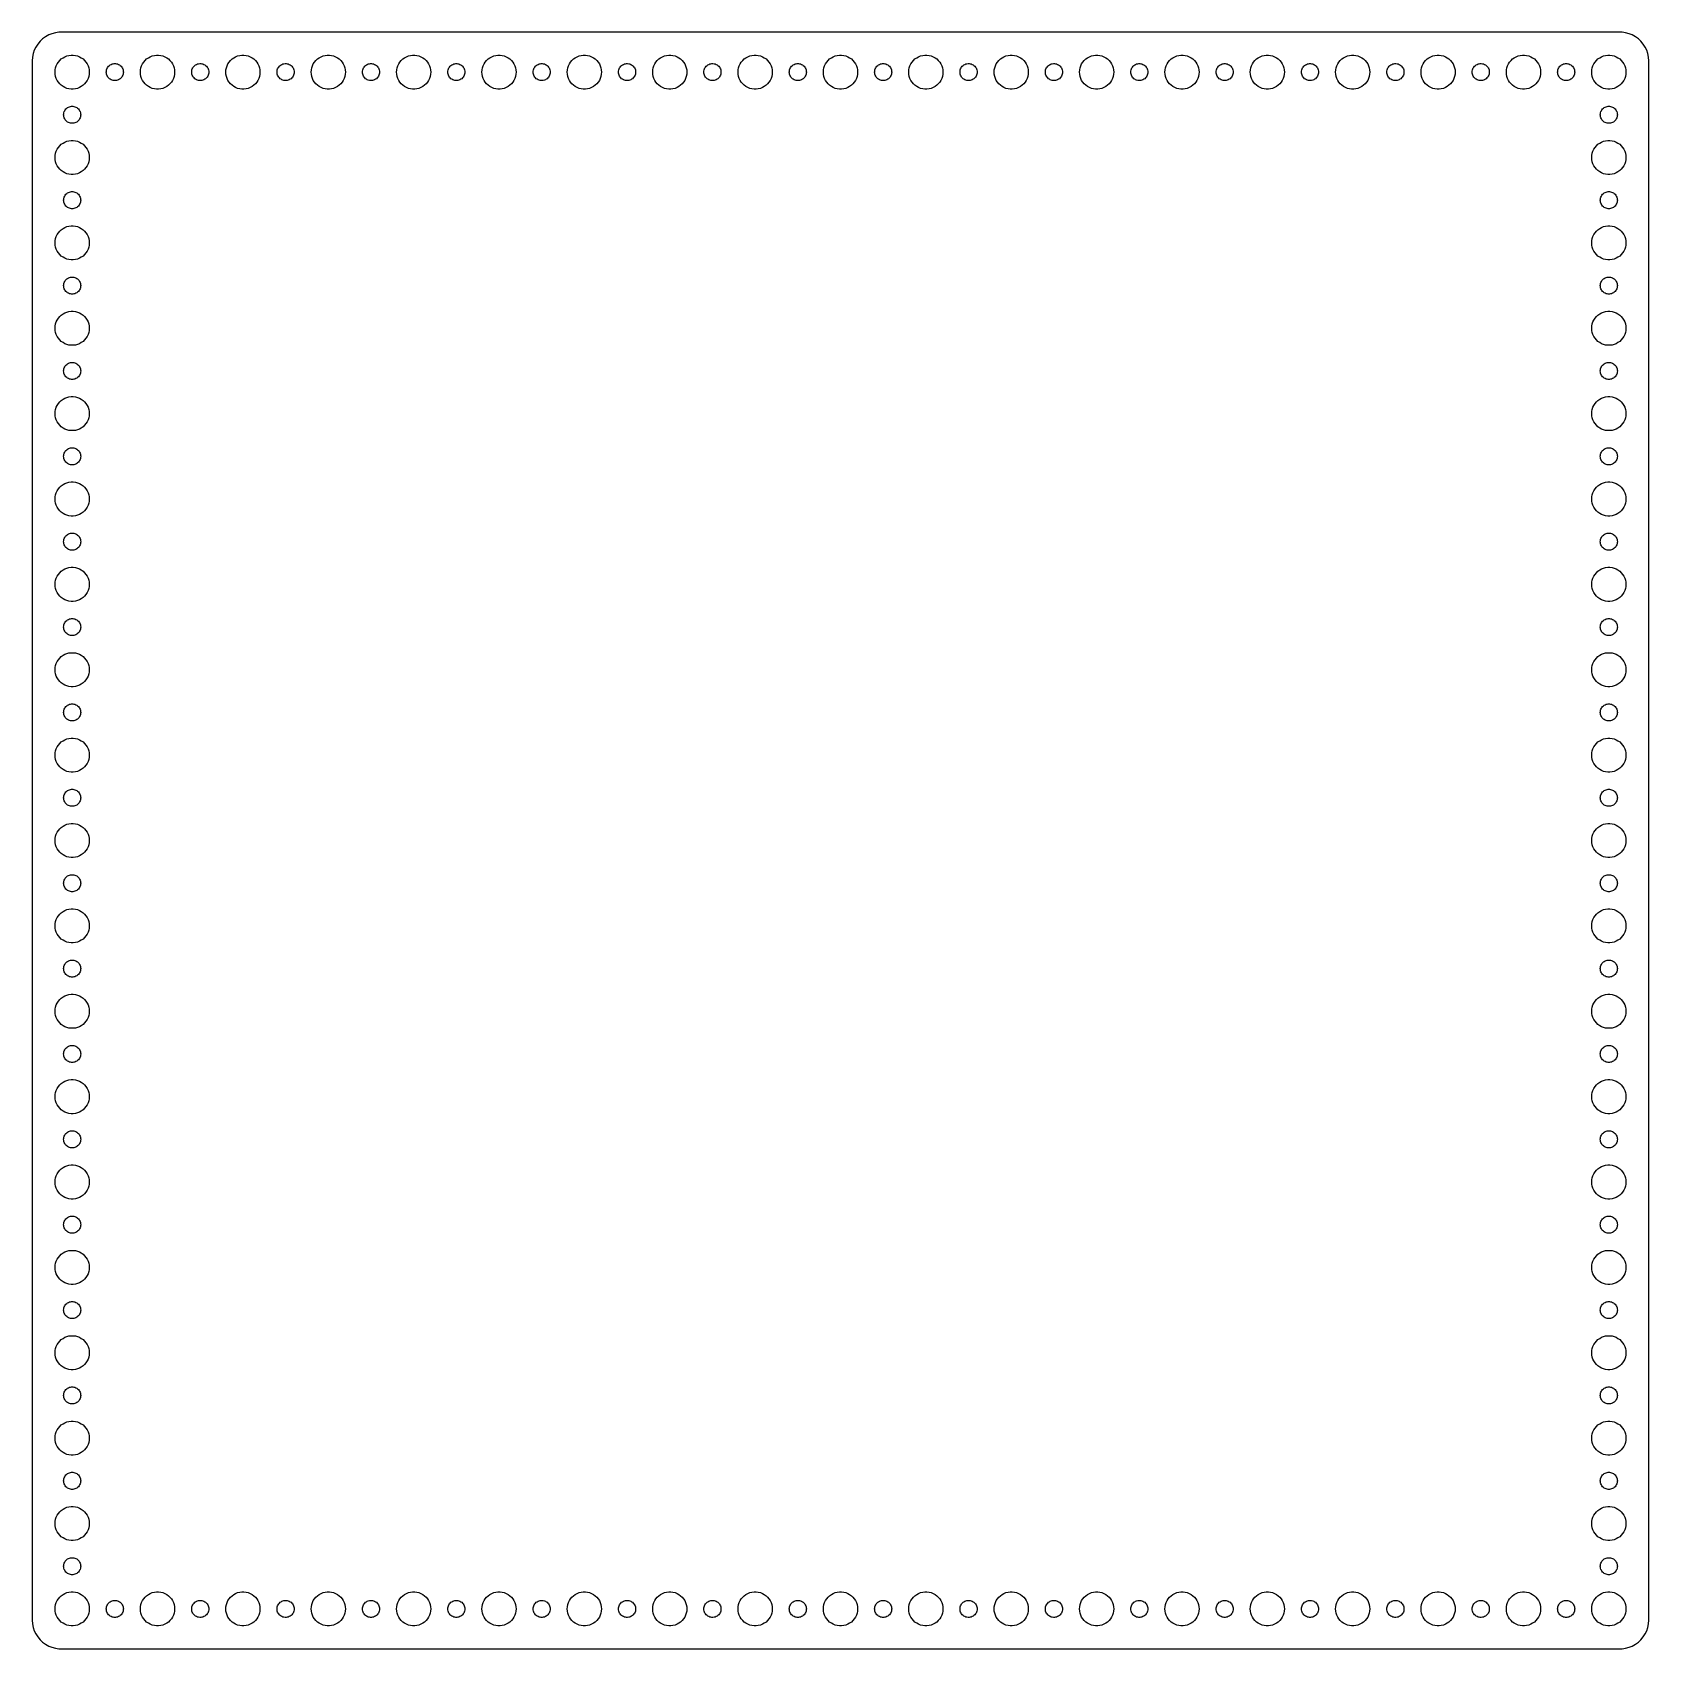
# Model space of a CAD drawing. Header units: metres. Extents: x -142 to 142, y -142 to 142.
import ezdxf

# ---------------------------------------------------------------- set-up
doc = ezdxf.new("R2010")
doc.units = ezdxf.units.M

msp = doc.modelspace()

# ---------------------------------------------------------------- linework, layer by layer
for p, q in [((-141.382, 139.409), (-141.649, 138.841)), ((-141.045, 139.939), (-141.382, 139.409)), ((-140.645, 140.423), (-141.045, 139.939)), ((-140.187, 140.853), (-140.645, 140.423)), ((-139.679, 141.222), (-140.187, 140.853)), ((-139.129, 141.524), (-139.679, 141.222)), ((-138.545, 141.755), (-139.129, 141.524)), ((-137.937, 141.911), (-138.545, 141.755)), ((-137.314, 141.99), (-137.937, 141.911)), ((137.314, 141.99), (-137.314, 141.99)), ((137.937, 141.911), (137.314, 141.99)), ((138.545, 141.755), (137.937, 141.911)), ((139.129, 141.524), (138.545, 141.755)), ((139.679, 141.222), (139.129, 141.524)), ((140.187, 140.853), (139.679, 141.222)), ((140.645, 140.423), (140.187, 140.853)), ((141.045, 139.939), (140.645, 140.423)), ((141.382, 139.409), (141.045, 139.939)), ((141.649, 138.841), (141.382, 139.409)), ((-141.961, 137.627), (-142, 137)), ((-142, 137), (-142, -137)), ((-141.843, 138.243), (-141.961, 137.627)), ((-141.649, 138.841), (-141.843, 138.243)), ((-137.789, 136.104), (-137.629, 136.445)), ((-137.629, 136.445), (-137.427, 136.763)), ((-137.427, 136.763), (-137.187, 137.054)), ((-137.187, 137.054), (-136.912, 137.312)), ((-136.912, 137.312), (-136.607, 137.533)), ((-136.607, 137.533), (-136.277, 137.714)), ((-136.277, 137.714), (-135.927, 137.853)), ((-135.927, 137.853), (-135.562, 137.947)), ((-135.562, 137.947), (-135.188, 137.994)), ((-135.188, 137.994), (-134.812, 137.994)), ((-134.812, 137.994), (-134.438, 137.947)), ((-134.438, 137.947), (-134.073, 137.853)), ((-134.073, 137.853), (-133.723, 137.714)), ((-133.723, 137.714), (-133.393, 137.533)), ((-133.393, 137.533), (-133.088, 137.312)), ((-133.088, 137.312), (-132.813, 137.054)), ((-132.813, 137.054), (-132.573, 136.763)), ((-132.573, 136.763), (-132.371, 136.445)), ((-132.371, 136.445), (-132.211, 136.104)), ((-128.304, 136.266), (-128.139, 136.357)), ((-128.139, 136.357), (-127.964, 136.427)), ((-127.964, 136.427), (-127.781, 136.473)), ((-127.781, 136.473), (-127.594, 136.497)), ((-127.594, 136.497), (-127.406, 136.497)), ((-127.406, 136.497), (-127.219, 136.473)), ((-127.219, 136.473), (-127.036, 136.427)), ((-127.036, 136.427), (-126.861, 136.357)), ((-126.861, 136.357), (-126.696, 136.266)), ((-122.789, 136.104), (-122.629, 136.445)), ((-122.629, 136.445), (-122.427, 136.763)), ((-122.427, 136.763), (-122.187, 137.054)), ((-122.187, 137.054), (-121.912, 137.312)), ((-121.912, 137.312), (-121.607, 137.533)), ((-121.607, 137.533), (-121.277, 137.714)), ((-121.277, 137.714), (-120.927, 137.853)), ((-120.927, 137.853), (-120.562, 137.947)), ((-120.562, 137.947), (-120.188, 137.994)), ((-120.188, 137.994), (-119.812, 137.994)), ((-119.812, 137.994), (-119.438, 137.947)), ((-119.438, 137.947), (-119.073, 137.853)), ((-119.073, 137.853), (-118.723, 137.714)), ((-118.723, 137.714), (-118.393, 137.533)), ((-118.393, 137.533), (-118.088, 137.312)), ((-118.088, 137.312), (-117.813, 137.054)), ((-117.813, 137.054), (-117.573, 136.763)), ((-117.573, 136.763), (-117.371, 136.445)), ((-117.371, 136.445), (-117.211, 136.104)), ((-113.304, 136.266), (-113.139, 136.357)), ((-113.139, 136.357), (-112.964, 136.427)), ((-112.964, 136.427), (-112.781, 136.473)), ((-112.781, 136.473), (-112.594, 136.497)), ((-112.594, 136.497), (-112.406, 136.497)), ((-112.406, 136.497), (-112.219, 136.473)), ((-112.219, 136.473), (-112.036, 136.427)), ((-112.036, 136.427), (-111.861, 136.357)), ((-111.861, 136.357), (-111.696, 136.266)), ((-107.789, 136.104), (-107.629, 136.445)), ((-107.629, 136.445), (-107.427, 136.763)), ((-107.427, 136.763), (-107.187, 137.054)), ((-107.187, 137.054), (-106.912, 137.312)), ((-106.912, 137.312), (-106.607, 137.533)), ((-106.607, 137.533), (-106.277, 137.714)), ((-106.277, 137.714), (-105.927, 137.853)), ((-105.927, 137.853), (-105.562, 137.947)), ((-105.562, 137.947), (-105.188, 137.994)), ((-105.188, 137.994), (-104.812, 137.994)), ((-104.812, 137.994), (-104.438, 137.947)), ((-104.438, 137.947), (-104.073, 137.853)), ((-104.073, 137.853), (-103.723, 137.714)), ((-103.723, 137.714), (-103.393, 137.533)), ((-103.393, 137.533), (-103.088, 137.312)), ((-103.088, 137.312), (-102.813, 137.054)), ((-102.813, 137.054), (-102.573, 136.763)), ((-102.573, 136.763), (-102.371, 136.445)), ((-102.371, 136.445), (-102.211, 136.104)), ((-98.3037, 136.266), (-98.1387, 136.357)), ((-98.1387, 136.357), (-97.9635, 136.427)), ((-97.9635, 136.427), (-97.7811, 136.473)), ((-97.7811, 136.473), (-97.5942, 136.497)), ((-97.5942, 136.497), (-97.4058, 136.497)), ((-97.4058, 136.497), (-97.2189, 136.473)), ((-97.2189, 136.473), (-97.0365, 136.427)), ((-97.0365, 136.427), (-96.8613, 136.357)), ((-96.8613, 136.357), (-96.6963, 136.266)), ((-92.7893, 136.104), (-92.6289, 136.445)), ((-92.6289, 136.445), (-92.427, 136.763)), ((-92.427, 136.763), (-92.1869, 137.054)), ((-92.1869, 137.054), (-91.9123, 137.312)), ((-91.9123, 137.312), (-91.6075, 137.533)), ((-91.6075, 137.533), (-91.2773, 137.714)), ((-91.2773, 137.714), (-90.927, 137.853)), ((-90.927, 137.853), (-90.5621, 137.947)), ((-90.5621, 137.947), (-90.1884, 137.994)), ((-90.1884, 137.994), (-89.8116, 137.994)), ((-89.8116, 137.994), (-89.4379, 137.947)), ((-89.4379, 137.947), (-89.073, 137.853)), ((-89.073, 137.853), (-88.7227, 137.714)), ((-88.7227, 137.714), (-88.3925, 137.533)), ((-88.3925, 137.533), (-88.0877, 137.312)), ((-88.0877, 137.312), (-87.8131, 137.054)), ((-87.8131, 137.054), (-87.573, 136.763)), ((-87.573, 136.763), (-87.3711, 136.445)), ((-87.3711, 136.445), (-87.2107, 136.104)), ((-83.3037, 136.266), (-83.1387, 136.357)), ((-83.1387, 136.357), (-82.9635, 136.427)), ((-82.9635, 136.427), (-82.7811, 136.473)), ((-82.7811, 136.473), (-82.5942, 136.497)), ((-82.5942, 136.497), (-82.4058, 136.497)), ((-82.4058, 136.497), (-82.2189, 136.473)), ((-82.2189, 136.473), (-82.0365, 136.427)), ((-82.0365, 136.427), (-81.8613, 136.357)), ((-81.8613, 136.357), (-81.6963, 136.266)), ((-77.7893, 136.104), (-77.6289, 136.445)), ((-77.6289, 136.445), (-77.427, 136.763)), ((-77.427, 136.763), (-77.1869, 137.054)), ((-77.1869, 137.054), (-76.9123, 137.312)), ((-76.9123, 137.312), (-76.6075, 137.533)), ((-76.6075, 137.533), (-76.2773, 137.714)), ((-76.2773, 137.714), (-75.927, 137.853)), ((-75.927, 137.853), (-75.5621, 137.947)), ((-75.5621, 137.947), (-75.1884, 137.994)), ((-75.1884, 137.994), (-74.8116, 137.994)), ((-74.8116, 137.994), (-74.4379, 137.947)), ((-74.4379, 137.947), (-74.073, 137.853)), ((-74.073, 137.853), (-73.7227, 137.714)), ((-73.7227, 137.714), (-73.3925, 137.533)), ((-73.3925, 137.533), (-73.0877, 137.312)), ((-73.0877, 137.312), (-72.8131, 137.054)), ((-72.8131, 137.054), (-72.573, 136.763)), ((-72.573, 136.763), (-72.3711, 136.445)), ((-72.3711, 136.445), (-72.2107, 136.104)), ((-68.3037, 136.266), (-68.1387, 136.357)), ((-68.1387, 136.357), (-67.9635, 136.427)), ((-67.9635, 136.427), (-67.7811, 136.473)), ((-67.7811, 136.473), (-67.5942, 136.497)), ((-67.5942, 136.497), (-67.4058, 136.497)), ((-67.4058, 136.497), (-67.2189, 136.473)), ((-67.2189, 136.473), (-67.0365, 136.427)), ((-67.0365, 136.427), (-66.8613, 136.357)), ((-66.8613, 136.357), (-66.6963, 136.266)), ((-62.7893, 136.104), (-62.6289, 136.445)), ((-62.6289, 136.445), (-62.427, 136.763)), ((-62.427, 136.763), (-62.1869, 137.054)), ((-62.1869, 137.054), (-61.9123, 137.312)), ((-61.9123, 137.312), (-61.6075, 137.533)), ((-61.6075, 137.533), (-61.2773, 137.714)), ((-61.2773, 137.714), (-60.927, 137.853)), ((-60.927, 137.853), (-60.5621, 137.947)), ((-60.5621, 137.947), (-60.1884, 137.994)), ((-60.1884, 137.994), (-59.8116, 137.994)), ((-59.8116, 137.994), (-59.4379, 137.947)), ((-59.4379, 137.947), (-59.0729, 137.853)), ((-59.0729, 137.853), (-58.7227, 137.714)), ((-58.7227, 137.714), (-58.3925, 137.533)), ((-58.3925, 137.533), (-58.0877, 137.312)), ((-58.0877, 137.312), (-57.8131, 137.054)), ((-57.8131, 137.054), (-57.5729, 136.763)), ((-57.5729, 136.763), (-57.3711, 136.445)), ((-57.3711, 136.445), (-57.2107, 136.104)), ((-53.3037, 136.266), (-53.1387, 136.357)), ((-53.1387, 136.357), (-52.9635, 136.427)), ((-52.9635, 136.427), (-52.7811, 136.473)), ((-52.7811, 136.473), (-52.5942, 136.497)), ((-52.5942, 136.497), (-52.4058, 136.497)), ((-52.4058, 136.497), (-52.2189, 136.473)), ((-52.2189, 136.473), (-52.0365, 136.427)), ((-52.0365, 136.427), (-51.8613, 136.357)), ((-51.8613, 136.357), (-51.6963, 136.266)), ((-47.7893, 136.104), (-47.6289, 136.445)), ((-47.6289, 136.445), (-47.427, 136.763)), ((-47.427, 136.763), (-47.1869, 137.054)), ((-47.1869, 137.054), (-46.9123, 137.312)), ((-46.9123, 137.312), (-46.6075, 137.533)), ((-46.6075, 137.533), (-46.2773, 137.714)), ((-46.2773, 137.714), (-45.927, 137.853)), ((-45.927, 137.853), (-45.5621, 137.947)), ((-45.5621, 137.947), (-45.1884, 137.994)), ((-45.1884, 137.994), (-44.8116, 137.994)), ((-44.8116, 137.994), (-44.4379, 137.947)), ((-44.4379, 137.947), (-44.0729, 137.853)), ((-44.0729, 137.853), (-43.7227, 137.714)), ((-43.7227, 137.714), (-43.3925, 137.533)), ((-43.3925, 137.533), (-43.0877, 137.312)), ((-43.0877, 137.312), (-42.8131, 137.054)), ((-42.8131, 137.054), (-42.5729, 136.763)), ((-42.5729, 136.763), (-42.3711, 136.445)), ((-42.3711, 136.445), (-42.2107, 136.104)), ((-38.3037, 136.266), (-38.1387, 136.357)), ((-38.1387, 136.357), (-37.9635, 136.427)), ((-37.9635, 136.427), (-37.7811, 136.473)), ((-37.7811, 136.473), (-37.5942, 136.497)), ((-37.5942, 136.497), (-37.4058, 136.497)), ((-37.4058, 136.497), (-37.2189, 136.473)), ((-37.2189, 136.473), (-37.0365, 136.427)), ((-37.0365, 136.427), (-36.8613, 136.357)), ((-36.8613, 136.357), (-36.6963, 136.266)), ((-32.7893, 136.104), (-32.6289, 136.445)), ((-32.6289, 136.445), (-32.427, 136.763)), ((-32.427, 136.763), (-32.1869, 137.054)), ((-32.1869, 137.054), (-31.9123, 137.312)), ((-31.9123, 137.312), (-31.6075, 137.533)), ((-31.6075, 137.533), (-31.2773, 137.714)), ((-31.2773, 137.714), (-30.927, 137.853)), ((-30.927, 137.853), (-30.5621, 137.947)), ((-30.5621, 137.947), (-30.1884, 137.994)), ((-30.1884, 137.994), (-29.8116, 137.994)), ((-29.8116, 137.994), (-29.4379, 137.947)), ((-29.4379, 137.947), (-29.0729, 137.853)), ((-29.0729, 137.853), (-28.7227, 137.714)), ((-28.7227, 137.714), (-28.3925, 137.533)), ((-28.3925, 137.533), (-28.0877, 137.312)), ((-28.0877, 137.312), (-27.8131, 137.054)), ((-27.8131, 137.054), (-27.5729, 136.763)), ((-27.5729, 136.763), (-27.3711, 136.445)), ((-27.3711, 136.445), (-27.2107, 136.104)), ((-23.3037, 136.266), (-23.1387, 136.357)), ((-23.1387, 136.357), (-22.9635, 136.427)), ((-22.9635, 136.427), (-22.7811, 136.473)), ((-22.7811, 136.473), (-22.5942, 136.497)), ((-22.5942, 136.497), (-22.4058, 136.497)), ((-22.4058, 136.497), (-22.2189, 136.473)), ((-22.2189, 136.473), (-22.0365, 136.427)), ((-22.0365, 136.427), (-21.8613, 136.357)), ((-21.8613, 136.357), (-21.6963, 136.266)), ((-17.7893, 136.104), (-17.6289, 136.445)), ((-17.6289, 136.445), (-17.427, 136.763)), ((-17.427, 136.763), (-17.1869, 137.054)), ((-17.1869, 137.054), (-16.9123, 137.312)), ((-16.9123, 137.312), (-16.6075, 137.533)), ((-16.6075, 137.533), (-16.2773, 137.714)), ((-16.2773, 137.714), (-15.927, 137.853)), ((-15.927, 137.853), (-15.5621, 137.947)), ((-15.5621, 137.947), (-15.1884, 137.994)), ((-15.1884, 137.994), (-14.8116, 137.994)), ((-14.8116, 137.994), (-14.4379, 137.947)), ((-14.4379, 137.947), (-14.0729, 137.853)), ((-14.0729, 137.853), (-13.7227, 137.714)), ((-13.7227, 137.714), (-13.3925, 137.533)), ((-13.3925, 137.533), (-13.0877, 137.312)), ((-13.0877, 137.312), (-12.8131, 137.054)), ((-12.8131, 137.054), (-12.5729, 136.763)), ((-12.5729, 136.763), (-12.3711, 136.445)), ((-12.3711, 136.445), (-12.2107, 136.104)), ((-8.30373, 136.266), (-8.13866, 136.357)), ((-8.13866, 136.357), (-7.96352, 136.427)), ((-7.96352, 136.427), (-7.78107, 136.473)), ((-7.78107, 136.473), (-7.59418, 136.497)), ((-7.59418, 136.497), (-7.40581, 136.497)), ((-7.40581, 136.497), (-7.21892, 136.473)), ((-7.21892, 136.473), (-7.03647, 136.427)), ((-7.03647, 136.427), (-6.86133, 136.357)), ((-6.86133, 136.357), (-6.69626, 136.266)), ((-2.78932, 136.104), (-2.62891, 136.445)), ((-2.62891, 136.445), (-2.42705, 136.763)), ((-2.42705, 136.763), (-2.1869, 137.054)), ((-2.1869, 137.054), (-1.91226, 137.312)), ((-1.91226, 137.312), (-1.60747, 137.533)), ((-1.60747, 137.533), (-1.27733, 137.714)), ((-1.27733, 137.714), (-0.92705, 137.853)), ((-0.92705, 137.853), (-0.56213, 137.947)), ((-0.56213, 137.947), (-0.18837, 137.994)), ((-0.18837, 137.994), (0.18837, 137.994)), ((0.18837, 137.994), (0.56213, 137.947)), ((0.56213, 137.947), (0.92705, 137.853)), ((0.92705, 137.853), (1.27733, 137.714)), ((1.27733, 137.714), (1.60747, 137.533)), ((1.60747, 137.533), (1.91226, 137.312)), ((1.91226, 137.312), (2.1869, 137.054)), ((2.1869, 137.054), (2.42705, 136.763)), ((2.42705, 136.763), (2.62891, 136.445)), ((2.62891, 136.445), (2.78932, 136.104)), ((6.69626, 136.266), (6.86133, 136.357)), ((6.86133, 136.357), (7.03647, 136.427)), ((7.03647, 136.427), (7.21892, 136.473)), ((7.21892, 136.473), (7.40581, 136.497)), ((7.40581, 136.497), (7.59418, 136.497)), ((7.59418, 136.497), (7.78107, 136.473)), ((7.78107, 136.473), (7.96352, 136.427)), ((7.96352, 136.427), (8.13866, 136.357)), ((8.13866, 136.357), (8.30373, 136.266)), ((12.2107, 136.104), (12.3711, 136.445)), ((12.3711, 136.445), (12.5729, 136.763)), ((12.5729, 136.763), (12.8131, 137.054)), ((12.8131, 137.054), (13.0877, 137.312)), ((13.0877, 137.312), (13.3925, 137.533)), ((13.3925, 137.533), (13.7227, 137.714)), ((13.7227, 137.714), (14.0729, 137.853)), ((14.0729, 137.853), (14.4379, 137.947)), ((14.4379, 137.947), (14.8116, 137.994)), ((14.8116, 137.994), (15.1884, 137.994)), ((15.1884, 137.994), (15.5621, 137.947)), ((15.5621, 137.947), (15.927, 137.853)), ((15.927, 137.853), (16.2773, 137.714)), ((16.2773, 137.714), (16.6075, 137.533)), ((16.6075, 137.533), (16.9123, 137.312)), ((16.9123, 137.312), (17.1869, 137.054)), ((17.1869, 137.054), (17.427, 136.763)), ((17.427, 136.763), (17.6289, 136.445)), ((17.6289, 136.445), (17.7893, 136.104)), ((21.6963, 136.266), (21.8613, 136.357)), ((21.8613, 136.357), (22.0365, 136.427)), ((22.0365, 136.427), (22.2189, 136.473)), ((22.2189, 136.473), (22.4058, 136.497)), ((22.4058, 136.497), (22.5942, 136.497)), ((22.5942, 136.497), (22.7811, 136.473)), ((22.7811, 136.473), (22.9635, 136.427)), ((22.9635, 136.427), (23.1387, 136.357)), ((23.1387, 136.357), (23.3037, 136.266)), ((27.2107, 136.104), (27.3711, 136.445)), ((27.3711, 136.445), (27.5729, 136.763)), ((27.5729, 136.763), (27.8131, 137.054)), ((27.8131, 137.054), (28.0877, 137.312)), ((28.0877, 137.312), (28.3925, 137.533)), ((28.3925, 137.533), (28.7227, 137.714)), ((28.7227, 137.714), (29.0729, 137.853)), ((29.0729, 137.853), (29.4379, 137.947)), ((29.4379, 137.947), (29.8116, 137.994)), ((29.8116, 137.994), (30.1884, 137.994)), ((30.1884, 137.994), (30.5621, 137.947)), ((30.5621, 137.947), (30.927, 137.853)), ((30.927, 137.853), (31.2773, 137.714)), ((31.2773, 137.714), (31.6075, 137.533)), ((31.6075, 137.533), (31.9123, 137.312)), ((31.9123, 137.312), (32.1869, 137.054)), ((32.1869, 137.054), (32.427, 136.763)), ((32.427, 136.763), (32.6289, 136.445)), ((32.6289, 136.445), (32.7893, 136.104)), ((36.6963, 136.266), (36.8613, 136.357)), ((36.8613, 136.357), (37.0365, 136.427)), ((37.0365, 136.427), (37.2189, 136.473)), ((37.2189, 136.473), (37.4058, 136.497)), ((37.4058, 136.497), (37.5942, 136.497)), ((37.5942, 136.497), (37.7811, 136.473)), ((37.7811, 136.473), (37.9635, 136.427)), ((37.9635, 136.427), (38.1387, 136.357)), ((38.1387, 136.357), (38.3037, 136.266)), ((42.2107, 136.104), (42.3711, 136.445)), ((42.3711, 136.445), (42.5729, 136.763)), ((42.5729, 136.763), (42.8131, 137.054)), ((42.8131, 137.054), (43.0877, 137.312)), ((43.0877, 137.312), (43.3925, 137.533)), ((43.3925, 137.533), (43.7227, 137.714)), ((43.7227, 137.714), (44.0729, 137.853)), ((44.0729, 137.853), (44.4379, 137.947)), ((44.4379, 137.947), (44.8116, 137.994)), ((44.8116, 137.994), (45.1884, 137.994)), ((45.1884, 137.994), (45.5621, 137.947)), ((45.5621, 137.947), (45.927, 137.853)), ((45.927, 137.853), (46.2773, 137.714)), ((46.2773, 137.714), (46.6075, 137.533)), ((46.6075, 137.533), (46.9123, 137.312)), ((46.9123, 137.312), (47.1869, 137.054)), ((47.1869, 137.054), (47.427, 136.763)), ((47.427, 136.763), (47.6289, 136.445)), ((47.6289, 136.445), (47.7893, 136.104)), ((51.6963, 136.266), (51.8613, 136.357)), ((51.8613, 136.357), (52.0365, 136.427)), ((52.0365, 136.427), (52.2189, 136.473)), ((52.2189, 136.473), (52.4058, 136.497)), ((52.4058, 136.497), (52.5942, 136.497)), ((52.5942, 136.497), (52.7811, 136.473)), ((52.7811, 136.473), (52.9635, 136.427)), ((52.9635, 136.427), (53.1387, 136.357)), ((53.1387, 136.357), (53.3037, 136.266)), ((57.2107, 136.104), (57.3711, 136.445)), ((57.3711, 136.445), (57.5729, 136.763)), ((57.5729, 136.763), (57.8131, 137.054)), ((57.8131, 137.054), (58.0877, 137.312)), ((58.0877, 137.312), (58.3925, 137.533)), ((58.3925, 137.533), (58.7227, 137.714)), ((58.7227, 137.714), (59.0729, 137.853)), ((59.0729, 137.853), (59.4379, 137.947)), ((59.4379, 137.947), (59.8116, 137.994)), ((59.8116, 137.994), (60.1884, 137.994)), ((60.1884, 137.994), (60.5621, 137.947)), ((60.5621, 137.947), (60.927, 137.853)), ((60.927, 137.853), (61.2773, 137.714)), ((61.2773, 137.714), (61.6075, 137.533)), ((61.6075, 137.533), (61.9123, 137.312)), ((61.9123, 137.312), (62.1869, 137.054)), ((62.1869, 137.054), (62.427, 136.763)), ((62.427, 136.763), (62.6289, 136.445)), ((62.6289, 136.445), (62.7893, 136.104)), ((66.6963, 136.266), (66.8613, 136.357)), ((66.8613, 136.357), (67.0365, 136.427)), ((67.0365, 136.427), (67.2189, 136.473)), ((67.2189, 136.473), (67.4058, 136.497)), ((67.4058, 136.497), (67.5942, 136.497)), ((67.5942, 136.497), (67.7811, 136.473)), ((67.7811, 136.473), (67.9635, 136.427)), ((67.9635, 136.427), (68.1387, 136.357)), ((68.1387, 136.357), (68.3037, 136.266)), ((72.2107, 136.104), (72.3711, 136.445)), ((72.3711, 136.445), (72.573, 136.763)), ((72.573, 136.763), (72.8131, 137.054)), ((72.8131, 137.054), (73.0877, 137.312)), ((73.0877, 137.312), (73.3925, 137.533)), ((73.3925, 137.533), (73.7227, 137.714)), ((73.7227, 137.714), (74.073, 137.853)), ((74.073, 137.853), (74.4379, 137.947)), ((74.4379, 137.947), (74.8116, 137.994)), ((74.8116, 137.994), (75.1884, 137.994)), ((75.1884, 137.994), (75.5621, 137.947)), ((75.5621, 137.947), (75.927, 137.853)), ((75.927, 137.853), (76.2773, 137.714)), ((76.2773, 137.714), (76.6075, 137.533)), ((76.6075, 137.533), (76.9123, 137.312)), ((76.9123, 137.312), (77.1869, 137.054)), ((77.1869, 137.054), (77.427, 136.763)), ((77.427, 136.763), (77.6289, 136.445)), ((77.6289, 136.445), (77.7893, 136.104)), ((81.6963, 136.266), (81.8613, 136.357)), ((81.8613, 136.357), (82.0365, 136.427)), ((82.0365, 136.427), (82.2189, 136.473)), ((82.2189, 136.473), (82.4058, 136.497)), ((82.4058, 136.497), (82.5942, 136.497)), ((82.5942, 136.497), (82.7811, 136.473)), ((82.7811, 136.473), (82.9635, 136.427)), ((82.9635, 136.427), (83.1387, 136.357)), ((83.1387, 136.357), (83.3037, 136.266)), ((87.2107, 136.104), (87.3711, 136.445)), ((87.3711, 136.445), (87.573, 136.763)), ((87.573, 136.763), (87.8131, 137.054)), ((87.8131, 137.054), (88.0877, 137.312)), ((88.0877, 137.312), (88.3925, 137.533)), ((88.3925, 137.533), (88.7227, 137.714)), ((88.7227, 137.714), (89.073, 137.853)), ((89.073, 137.853), (89.4379, 137.947)), ((89.4379, 137.947), (89.8116, 137.994)), ((89.8116, 137.994), (90.1884, 137.994)), ((90.1884, 137.994), (90.5621, 137.947)), ((90.5621, 137.947), (90.927, 137.853)), ((90.927, 137.853), (91.2773, 137.714)), ((91.2773, 137.714), (91.6075, 137.533)), ((91.6075, 137.533), (91.9123, 137.312)), ((91.9123, 137.312), (92.1869, 137.054)), ((92.1869, 137.054), (92.427, 136.763)), ((92.427, 136.763), (92.6289, 136.445)), ((92.6289, 136.445), (92.7893, 136.104)), ((96.6963, 136.266), (96.8613, 136.357)), ((96.8613, 136.357), (97.0365, 136.427)), ((97.0365, 136.427), (97.2189, 136.473)), ((97.2189, 136.473), (97.4058, 136.497)), ((97.4058, 136.497), (97.5942, 136.497)), ((97.5942, 136.497), (97.7811, 136.473)), ((97.7811, 136.473), (97.9635, 136.427)), ((97.9635, 136.427), (98.1387, 136.357)), ((98.1387, 136.357), (98.3037, 136.266)), ((102.211, 136.104), (102.371, 136.445)), ((102.371, 136.445), (102.573, 136.763)), ((102.573, 136.763), (102.813, 137.054)), ((102.813, 137.054), (103.088, 137.312)), ((103.088, 137.312), (103.393, 137.533)), ((103.393, 137.533), (103.723, 137.714)), ((103.723, 137.714), (104.073, 137.853)), ((104.073, 137.853), (104.438, 137.947)), ((104.438, 137.947), (104.812, 137.994)), ((104.812, 137.994), (105.188, 137.994)), ((105.188, 137.994), (105.562, 137.947)), ((105.562, 137.947), (105.927, 137.853)), ((105.927, 137.853), (106.277, 137.714)), ((106.277, 137.714), (106.607, 137.533)), ((106.607, 137.533), (106.912, 137.312)), ((106.912, 137.312), (107.187, 137.054)), ((107.187, 137.054), (107.427, 136.763)), ((107.427, 136.763), (107.629, 136.445)), ((107.629, 136.445), (107.789, 136.104)), ((111.696, 136.266), (111.861, 136.357)), ((111.861, 136.357), (112.036, 136.427)), ((112.036, 136.427), (112.219, 136.473)), ((112.219, 136.473), (112.406, 136.497)), ((112.406, 136.497), (112.594, 136.497)), ((112.594, 136.497), (112.781, 136.473)), ((112.781, 136.473), (112.964, 136.427)), ((112.964, 136.427), (113.139, 136.357)), ((113.139, 136.357), (113.304, 136.266)), ((117.211, 136.104), (117.371, 136.445)), ((117.371, 136.445), (117.573, 136.763)), ((117.573, 136.763), (117.813, 137.054)), ((117.813, 137.054), (118.088, 137.312)), ((118.088, 137.312), (118.393, 137.533)), ((118.393, 137.533), (118.723, 137.714)), ((118.723, 137.714), (119.073, 137.853)), ((119.073, 137.853), (119.438, 137.947)), ((119.438, 137.947), (119.812, 137.994)), ((119.812, 137.994), (120.188, 137.994)), ((120.188, 137.994), (120.562, 137.947)), ((120.562, 137.947), (120.927, 137.853)), ((120.927, 137.853), (121.277, 137.714)), ((121.277, 137.714), (121.607, 137.533)), ((121.607, 137.533), (121.912, 137.312)), ((121.912, 137.312), (122.187, 137.054)), ((122.187, 137.054), (122.427, 136.763)), ((122.427, 136.763), (122.629, 136.445)), ((122.629, 136.445), (122.789, 136.104)), ((126.696, 136.266), (126.861, 136.357)), ((126.861, 136.357), (127.036, 136.427)), ((127.036, 136.427), (127.219, 136.473)), ((127.219, 136.473), (127.406, 136.497)), ((127.406, 136.497), (127.594, 136.497)), ((127.594, 136.497), (127.781, 136.473)), ((127.781, 136.473), (127.964, 136.427)), ((127.964, 136.427), (128.139, 136.357)), ((128.139, 136.357), (128.304, 136.266)), ((132.211, 136.104), (132.371, 136.445)), ((132.371, 136.445), (132.573, 136.763)), ((132.573, 136.763), (132.813, 137.054)), ((132.813, 137.054), (133.088, 137.312)), ((133.088, 137.312), (133.393, 137.533)), ((133.393, 137.533), (133.723, 137.714)), ((133.723, 137.714), (134.073, 137.853)), ((134.073, 137.853), (134.438, 137.947)), ((134.438, 137.947), (134.812, 137.994)), ((134.812, 137.994), (135.188, 137.994)), ((135.188, 137.994), (135.562, 137.947)), ((135.562, 137.947), (135.927, 137.853)), ((135.927, 137.853), (136.277, 137.714)), ((136.277, 137.714), (136.607, 137.533)), ((136.607, 137.533), (136.912, 137.312)), ((136.912, 137.312), (137.187, 137.054)), ((137.187, 137.054), (137.427, 136.763)), ((137.427, 136.763), (137.629, 136.445)), ((137.629, 136.445), (137.789, 136.104)), ((141.843, 138.243), (141.649, 138.841)), ((141.961, 137.627), (141.843, 138.243)), ((142, 137), (141.961, 137.627)), ((142, -137), (142, 137)), ((-138, 135), (-137.976, 135.376)), ((-137.976, 134.624), (-138, 135)), ((-137.976, 135.376), (-137.906, 135.746)), ((-137.906, 134.254), (-137.976, 134.624)), ((-137.906, 135.746), (-137.789, 136.104)), ((-137.789, 133.896), (-137.906, 134.254)), ((-137.629, 133.555), (-137.789, 133.896)), ((-137.427, 133.237), (-137.629, 133.555)), ((-132.371, 133.555), (-132.573, 133.237)), ((-132.211, 133.896), (-132.371, 133.555)), ((-132.211, 136.104), (-132.094, 135.746)), ((-132.094, 134.254), (-132.211, 133.896)), ((-132.094, 135.746), (-132.024, 135.376)), ((-132.024, 134.624), (-132.094, 134.254)), ((-132.024, 135.376), (-132, 135)), ((-132, 135), (-132.024, 134.624)), ((-129, 135), (-128.988, 135.188)), ((-128.988, 134.812), (-129, 135)), ((-128.988, 135.188), (-128.953, 135.373)), ((-128.953, 134.627), (-128.988, 134.812)), ((-128.953, 135.373), (-128.895, 135.552)), ((-128.895, 134.448), (-128.953, 134.627)), ((-128.895, 135.552), (-128.814, 135.723)), ((-128.814, 134.277), (-128.895, 134.448)), ((-128.814, 135.723), (-128.714, 135.882)), ((-128.714, 134.118), (-128.814, 134.277)), ((-128.714, 135.882), (-128.593, 136.027)), ((-128.593, 133.973), (-128.714, 134.118)), ((-128.593, 136.027), (-128.456, 136.156)), ((-128.456, 133.844), (-128.593, 133.973)), ((-128.456, 136.156), (-128.304, 136.266)), ((-128.304, 133.734), (-128.456, 133.844)), ((-128.139, 133.643), (-128.304, 133.734)), ((-127.964, 133.573), (-128.139, 133.643)), ((-127.781, 133.527), (-127.964, 133.573)), ((-127.594, 133.503), (-127.781, 133.527)), ((-127.406, 133.503), (-127.594, 133.503)), ((-127.219, 133.527), (-127.406, 133.503)), ((-127.036, 133.573), (-127.219, 133.527)), ((-126.861, 133.643), (-127.036, 133.573)), ((-126.696, 133.734), (-126.861, 133.643)), ((-126.696, 136.266), (-126.544, 136.156)), ((-126.544, 133.844), (-126.696, 133.734)), ((-126.544, 136.156), (-126.407, 136.027)), ((-126.407, 133.973), (-126.544, 133.844)), ((-126.407, 136.027), (-126.286, 135.882)), ((-126.286, 134.118), (-126.407, 133.973)), ((-126.286, 135.882), (-126.186, 135.723)), ((-126.186, 134.277), (-126.286, 134.118)), ((-126.186, 135.723), (-126.105, 135.552)), ((-126.105, 134.448), (-126.186, 134.277)), ((-126.105, 135.552), (-126.047, 135.373)), ((-126.047, 134.627), (-126.105, 134.448)), ((-126.047, 135.373), (-126.012, 135.188)), ((-126.012, 134.812), (-126.047, 134.627)), ((-126.012, 135.188), (-126, 135)), ((-126, 135), (-126.012, 134.812)), ((-123, 135), (-122.976, 135.376)), ((-122.976, 134.624), (-123, 135)), ((-122.976, 135.376), (-122.906, 135.746)), ((-122.906, 134.254), (-122.976, 134.624)), ((-122.906, 135.746), (-122.789, 136.104)), ((-122.789, 133.896), (-122.906, 134.254)), ((-122.629, 133.555), (-122.789, 133.896)), ((-122.427, 133.237), (-122.629, 133.555)), ((-117.371, 133.555), (-117.573, 133.237)), ((-117.211, 133.896), (-117.371, 133.555)), ((-117.211, 136.104), (-117.094, 135.746)), ((-117.094, 134.254), (-117.211, 133.896)), ((-117.094, 135.746), (-117.024, 135.376)), ((-117.024, 134.624), (-117.094, 134.254)), ((-117.024, 135.376), (-117, 135)), ((-117, 135), (-117.024, 134.624)), ((-114, 135), (-113.988, 135.188)), ((-113.988, 134.812), (-114, 135)), ((-113.988, 135.188), (-113.953, 135.373)), ((-113.953, 134.627), (-113.988, 134.812)), ((-113.953, 135.373), (-113.895, 135.552)), ((-113.895, 134.448), (-113.953, 134.627)), ((-113.895, 135.552), (-113.814, 135.723)), ((-113.814, 134.277), (-113.895, 134.448)), ((-113.814, 135.723), (-113.714, 135.882)), ((-113.714, 134.118), (-113.814, 134.277)), ((-113.714, 135.882), (-113.593, 136.027)), ((-113.593, 133.973), (-113.714, 134.118)), ((-113.593, 136.027), (-113.456, 136.156)), ((-113.456, 133.844), (-113.593, 133.973)), ((-113.456, 136.156), (-113.304, 136.266)), ((-113.304, 133.734), (-113.456, 133.844)), ((-113.139, 133.643), (-113.304, 133.734)), ((-112.964, 133.573), (-113.139, 133.643)), ((-112.781, 133.527), (-112.964, 133.573)), ((-112.594, 133.503), (-112.781, 133.527)), ((-112.406, 133.503), (-112.594, 133.503)), ((-112.219, 133.527), (-112.406, 133.503)), ((-112.036, 133.573), (-112.219, 133.527)), ((-111.861, 133.643), (-112.036, 133.573)), ((-111.696, 133.734), (-111.861, 133.643)), ((-111.696, 136.266), (-111.544, 136.156)), ((-111.544, 133.844), (-111.696, 133.734)), ((-111.544, 136.156), (-111.407, 136.027)), ((-111.407, 133.973), (-111.544, 133.844)), ((-111.407, 136.027), (-111.286, 135.882)), ((-111.286, 134.118), (-111.407, 133.973)), ((-111.286, 135.882), (-111.186, 135.723)), ((-111.186, 134.277), (-111.286, 134.118)), ((-111.186, 135.723), (-111.105, 135.552)), ((-111.105, 134.448), (-111.186, 134.277)), ((-111.105, 135.552), (-111.047, 135.373)), ((-111.047, 134.627), (-111.105, 134.448)), ((-111.047, 135.373), (-111.012, 135.188)), ((-111.012, 134.812), (-111.047, 134.627)), ((-111.012, 135.188), (-111, 135)), ((-111, 135), (-111.012, 134.812)), ((-108, 135), (-107.976, 135.376)), ((-107.976, 134.624), (-108, 135)), ((-107.976, 135.376), (-107.906, 135.746)), ((-107.906, 134.254), (-107.976, 134.624)), ((-107.906, 135.746), (-107.789, 136.104)), ((-107.789, 133.896), (-107.906, 134.254)), ((-107.629, 133.555), (-107.789, 133.896)), ((-107.427, 133.237), (-107.629, 133.555)), ((-102.371, 133.555), (-102.573, 133.237)), ((-102.211, 133.896), (-102.371, 133.555)), ((-102.211, 136.104), (-102.094, 135.746)), ((-102.094, 134.254), (-102.211, 133.896)), ((-102.094, 135.746), (-102.024, 135.376)), ((-102.024, 134.624), (-102.094, 134.254)), ((-102.024, 135.376), (-102, 135)), ((-102, 135), (-102.024, 134.624)), ((-99, 135), (-98.9882, 135.188)), ((-98.9882, 134.812), (-99, 135)), ((-98.9882, 135.188), (-98.9529, 135.373)), ((-98.9529, 134.627), (-98.9882, 134.812)), ((-98.9529, 135.373), (-98.8947, 135.552)), ((-98.8947, 134.448), (-98.9529, 134.627)), ((-98.8947, 135.552), (-98.8145, 135.723)), ((-98.8145, 134.277), (-98.8947, 134.448)), ((-98.8145, 135.723), (-98.7135, 135.882)), ((-98.7135, 134.118), (-98.8145, 134.277)), ((-98.7135, 135.882), (-98.5934, 136.027)), ((-98.5934, 133.973), (-98.7135, 134.118)), ((-98.5934, 136.027), (-98.4561, 136.156)), ((-98.4561, 133.844), (-98.5934, 133.973)), ((-98.4561, 136.156), (-98.3037, 136.266)), ((-98.3037, 133.734), (-98.4561, 133.844)), ((-98.1387, 133.643), (-98.3037, 133.734)), ((-97.9635, 133.573), (-98.1387, 133.643)), ((-97.7811, 133.527), (-97.9635, 133.573)), ((-97.5942, 133.503), (-97.7811, 133.527)), ((-97.4058, 133.503), (-97.5942, 133.503)), ((-97.2189, 133.527), (-97.4058, 133.503)), ((-97.0365, 133.573), (-97.2189, 133.527)), ((-96.8613, 133.643), (-97.0365, 133.573)), ((-96.6963, 133.734), (-96.8613, 133.643)), ((-96.6963, 136.266), (-96.5439, 136.156)), ((-96.5439, 133.844), (-96.6963, 133.734)), ((-96.5439, 136.156), (-96.4065, 136.027)), ((-96.4065, 133.973), (-96.5439, 133.844)), ((-96.4065, 136.027), (-96.2865, 135.882)), ((-96.2865, 134.118), (-96.4065, 133.973)), ((-96.2865, 135.882), (-96.1855, 135.723)), ((-96.1855, 134.277), (-96.2865, 134.118)), ((-96.1855, 135.723), (-96.1053, 135.552)), ((-96.1053, 134.448), (-96.1855, 134.277)), ((-96.1053, 135.552), (-96.0471, 135.373)), ((-96.0471, 134.627), (-96.1053, 134.448)), ((-96.0471, 135.373), (-96.0118, 135.188)), ((-96.0118, 134.812), (-96.0471, 134.627)), ((-96.0118, 135.188), (-96, 135)), ((-96, 135), (-96.0118, 134.812)), ((-93, 135), (-92.9763, 135.376)), ((-92.9763, 134.624), (-93, 135)), ((-92.9763, 135.376), (-92.9057, 135.746)), ((-92.9057, 134.254), (-92.9763, 134.624)), ((-92.9057, 135.746), (-92.7893, 136.104)), ((-92.7893, 133.896), (-92.9057, 134.254)), ((-92.6289, 133.555), (-92.7893, 133.896)), ((-92.427, 133.237), (-92.6289, 133.555)), ((-87.3711, 133.555), (-87.573, 133.237)), ((-87.2107, 133.896), (-87.3711, 133.555)), ((-87.2107, 136.104), (-87.0943, 135.746)), ((-87.0943, 134.254), (-87.2107, 133.896)), ((-87.0943, 135.746), (-87.0237, 135.376)), ((-87.0237, 134.624), (-87.0943, 134.254)), ((-87.0237, 135.376), (-87, 135)), ((-87, 135), (-87.0237, 134.624)), ((-84, 135), (-83.9882, 135.188)), ((-83.9882, 134.812), (-84, 135)), ((-83.9882, 135.188), (-83.9529, 135.373)), ((-83.9529, 134.627), (-83.9882, 134.812)), ((-83.9529, 135.373), (-83.8947, 135.552)), ((-83.8947, 134.448), (-83.9529, 134.627)), ((-83.8947, 135.552), (-83.8145, 135.723)), ((-83.8145, 134.277), (-83.8947, 134.448)), ((-83.8145, 135.723), (-83.7135, 135.882)), ((-83.7135, 134.118), (-83.8145, 134.277)), ((-83.7135, 135.882), (-83.5934, 136.027)), ((-83.5934, 133.973), (-83.7135, 134.118)), ((-83.5934, 136.027), (-83.4561, 136.156)), ((-83.4561, 133.844), (-83.5934, 133.973)), ((-83.4561, 136.156), (-83.3037, 136.266)), ((-83.3037, 133.734), (-83.4561, 133.844)), ((-83.1387, 133.643), (-83.3037, 133.734)), ((-82.9635, 133.573), (-83.1387, 133.643)), ((-82.7811, 133.527), (-82.9635, 133.573)), ((-82.5942, 133.503), (-82.7811, 133.527)), ((-82.4058, 133.503), (-82.5942, 133.503)), ((-82.2189, 133.527), (-82.4058, 133.503)), ((-82.0365, 133.573), (-82.2189, 133.527)), ((-81.8613, 133.643), (-82.0365, 133.573)), ((-81.6963, 133.734), (-81.8613, 133.643)), ((-81.6963, 136.266), (-81.5439, 136.156)), ((-81.5439, 133.844), (-81.6963, 133.734)), ((-81.5439, 136.156), (-81.4065, 136.027)), ((-81.4065, 133.973), (-81.5439, 133.844)), ((-81.4065, 136.027), (-81.2865, 135.882)), ((-81.2865, 134.118), (-81.4065, 133.973)), ((-81.2865, 135.882), (-81.1855, 135.723)), ((-81.1855, 134.277), (-81.2865, 134.118)), ((-81.1855, 135.723), (-81.1053, 135.552)), ((-81.1053, 134.448), (-81.1855, 134.277)), ((-81.1053, 135.552), (-81.0471, 135.373)), ((-81.0471, 134.627), (-81.1053, 134.448)), ((-81.0471, 135.373), (-81.0118, 135.188)), ((-81.0118, 134.812), (-81.0471, 134.627)), ((-81.0118, 135.188), (-81, 135)), ((-81, 135), (-81.0118, 134.812)), ((-78, 135), (-77.9763, 135.376)), ((-77.9763, 134.624), (-78, 135)), ((-77.9763, 135.376), (-77.9057, 135.746)), ((-77.9057, 134.254), (-77.9763, 134.624)), ((-77.9057, 135.746), (-77.7893, 136.104)), ((-77.7893, 133.896), (-77.9057, 134.254)), ((-77.6289, 133.555), (-77.7893, 133.896)), ((-77.427, 133.237), (-77.6289, 133.555)), ((-72.3711, 133.555), (-72.573, 133.237)), ((-72.2107, 133.896), (-72.3711, 133.555)), ((-72.2107, 136.104), (-72.0943, 135.746)), ((-72.0943, 134.254), (-72.2107, 133.896)), ((-72.0943, 135.746), (-72.0237, 135.376)), ((-72.0237, 134.624), (-72.0943, 134.254)), ((-72.0237, 135.376), (-72, 135)), ((-72, 135), (-72.0237, 134.624)), ((-69, 135), (-68.9882, 135.188)), ((-68.9882, 134.812), (-69, 135)), ((-68.9882, 135.188), (-68.9529, 135.373)), ((-68.9529, 134.627), (-68.9882, 134.812)), ((-68.9529, 135.373), (-68.8947, 135.552)), ((-68.8947, 134.448), (-68.9529, 134.627)), ((-68.8947, 135.552), (-68.8145, 135.723)), ((-68.8145, 134.277), (-68.8947, 134.448)), ((-68.8145, 135.723), (-68.7135, 135.882)), ((-68.7135, 134.118), (-68.8145, 134.277)), ((-68.7135, 135.882), (-68.5934, 136.027)), ((-68.5934, 133.973), (-68.7135, 134.118)), ((-68.5934, 136.027), (-68.4561, 136.156)), ((-68.4561, 133.844), (-68.5934, 133.973)), ((-68.4561, 136.156), (-68.3037, 136.266)), ((-68.3037, 133.734), (-68.4561, 133.844)), ((-68.1387, 133.643), (-68.3037, 133.734)), ((-67.9635, 133.573), (-68.1387, 133.643)), ((-67.7811, 133.527), (-67.9635, 133.573)), ((-67.5942, 133.503), (-67.7811, 133.527)), ((-67.4058, 133.503), (-67.5942, 133.503)), ((-67.2189, 133.527), (-67.4058, 133.503)), ((-67.0365, 133.573), (-67.2189, 133.527)), ((-66.8613, 133.643), (-67.0365, 133.573)), ((-66.6963, 133.734), (-66.8613, 133.643)), ((-66.6963, 136.266), (-66.5439, 136.156)), ((-66.5439, 133.844), (-66.6963, 133.734)), ((-66.5439, 136.156), (-66.4065, 136.027)), ((-66.4065, 133.973), (-66.5439, 133.844)), ((-66.4065, 136.027), (-66.2865, 135.882)), ((-66.2865, 134.118), (-66.4065, 133.973)), ((-66.2865, 135.882), (-66.1855, 135.723)), ((-66.1855, 134.277), (-66.2865, 134.118)), ((-66.1855, 135.723), (-66.1053, 135.552)), ((-66.1053, 134.448), (-66.1855, 134.277)), ((-66.1053, 135.552), (-66.0471, 135.373)), ((-66.0471, 134.627), (-66.1053, 134.448)), ((-66.0471, 135.373), (-66.0118, 135.188)), ((-66.0118, 134.812), (-66.0471, 134.627)), ((-66.0118, 135.188), (-66, 135)), ((-66, 135), (-66.0118, 134.812)), ((-63, 135), (-62.9763, 135.376)), ((-62.9763, 134.624), (-63, 135)), ((-62.9763, 135.376), (-62.9057, 135.746)), ((-62.9057, 134.254), (-62.9763, 134.624)), ((-62.9057, 135.746), (-62.7893, 136.104)), ((-62.7893, 133.896), (-62.9057, 134.254)), ((-62.6289, 133.555), (-62.7893, 133.896)), ((-62.427, 133.237), (-62.6289, 133.555)), ((-57.3711, 133.555), (-57.5729, 133.237)), ((-57.2107, 133.896), (-57.3711, 133.555)), ((-57.2107, 136.104), (-57.0942, 135.746)), ((-57.0942, 134.254), (-57.2107, 133.896)), ((-57.0942, 135.746), (-57.0237, 135.376)), ((-57.0237, 134.624), (-57.0942, 134.254)), ((-57.0237, 135.376), (-57, 135)), ((-57, 135), (-57.0237, 134.624)), ((-54, 135), (-53.9882, 135.188)), ((-53.9882, 134.812), (-54, 135)), ((-53.9882, 135.188), (-53.9529, 135.373)), ((-53.9529, 134.627), (-53.9882, 134.812)), ((-53.9529, 135.373), (-53.8947, 135.552)), ((-53.8947, 134.448), (-53.9529, 134.627)), ((-53.8947, 135.552), (-53.8145, 135.723)), ((-53.8145, 134.277), (-53.8947, 134.448)), ((-53.8145, 135.723), (-53.7135, 135.882)), ((-53.7135, 134.118), (-53.8145, 134.277)), ((-53.7135, 135.882), (-53.5934, 136.027)), ((-53.5934, 133.973), (-53.7135, 134.118)), ((-53.5934, 136.027), (-53.4561, 136.156)), ((-53.4561, 133.844), (-53.5934, 133.973)), ((-53.4561, 136.156), (-53.3037, 136.266)), ((-53.3037, 133.734), (-53.4561, 133.844)), ((-53.1387, 133.643), (-53.3037, 133.734)), ((-52.9635, 133.573), (-53.1387, 133.643)), ((-52.7811, 133.527), (-52.9635, 133.573)), ((-52.5942, 133.503), (-52.7811, 133.527)), ((-52.4058, 133.503), (-52.5942, 133.503)), ((-52.2189, 133.527), (-52.4058, 133.503)), ((-52.0365, 133.573), (-52.2189, 133.527)), ((-51.8613, 133.643), (-52.0365, 133.573)), ((-51.6963, 133.734), (-51.8613, 133.643)), ((-51.6963, 136.266), (-51.5439, 136.156)), ((-51.5439, 133.844), (-51.6963, 133.734)), ((-51.5439, 136.156), (-51.4065, 136.027)), ((-51.4065, 133.973), (-51.5439, 133.844)), ((-51.4065, 136.027), (-51.2865, 135.882)), ((-51.2865, 134.118), (-51.4065, 133.973)), ((-51.2865, 135.882), (-51.1855, 135.723)), ((-51.1855, 134.277), (-51.2865, 134.118)), ((-51.1855, 135.723), (-51.1053, 135.552)), ((-51.1053, 134.448), (-51.1855, 134.277)), ((-51.1053, 135.552), (-51.0471, 135.373)), ((-51.0471, 134.627), (-51.1053, 134.448)), ((-51.0471, 135.373), (-51.0118, 135.188)), ((-51.0118, 134.812), (-51.0471, 134.627)), ((-51.0118, 135.188), (-51, 135)), ((-51, 135), (-51.0118, 134.812)), ((-48, 135), (-47.9763, 135.376)), ((-47.9763, 134.624), (-48, 135)), ((-47.9763, 135.376), (-47.9057, 135.746)), ((-47.9057, 134.254), (-47.9763, 134.624)), ((-47.9057, 135.746), (-47.7893, 136.104)), ((-47.7893, 133.896), (-47.9057, 134.254)), ((-47.6289, 133.555), (-47.7893, 133.896)), ((-47.427, 133.237), (-47.6289, 133.555)), ((-42.3711, 133.555), (-42.5729, 133.237)), ((-42.2107, 133.896), (-42.3711, 133.555)), ((-42.2107, 136.104), (-42.0942, 135.746)), ((-42.0942, 134.254), (-42.2107, 133.896)), ((-42.0942, 135.746), (-42.0237, 135.376)), ((-42.0237, 134.624), (-42.0942, 134.254)), ((-42.0237, 135.376), (-42, 135)), ((-42, 135), (-42.0237, 134.624)), ((-39, 135), (-38.9882, 135.188)), ((-38.9882, 134.812), (-39, 135)), ((-38.9882, 135.188), (-38.9529, 135.373)), ((-38.9529, 134.627), (-38.9882, 134.812)), ((-38.9529, 135.373), (-38.8947, 135.552)), ((-38.8947, 134.448), (-38.9529, 134.627)), ((-38.8947, 135.552), (-38.8145, 135.723)), ((-38.8145, 134.277), (-38.8947, 134.448)), ((-38.8145, 135.723), (-38.7135, 135.882)), ((-38.7135, 134.118), (-38.8145, 134.277)), ((-38.7135, 135.882), (-38.5934, 136.027)), ((-38.5934, 133.973), (-38.7135, 134.118)), ((-38.5934, 136.027), (-38.4561, 136.156)), ((-38.4561, 133.844), (-38.5934, 133.973)), ((-38.4561, 136.156), (-38.3037, 136.266)), ((-38.3037, 133.734), (-38.4561, 133.844)), ((-38.1387, 133.643), (-38.3037, 133.734)), ((-37.9635, 133.573), (-38.1387, 133.643)), ((-37.7811, 133.527), (-37.9635, 133.573)), ((-37.5942, 133.503), (-37.7811, 133.527)), ((-37.4058, 133.503), (-37.5942, 133.503)), ((-37.2189, 133.527), (-37.4058, 133.503)), ((-37.0365, 133.573), (-37.2189, 133.527)), ((-36.8613, 133.643), (-37.0365, 133.573)), ((-36.6963, 133.734), (-36.8613, 133.643)), ((-36.6963, 136.266), (-36.5439, 136.156)), ((-36.5439, 133.844), (-36.6963, 133.734)), ((-36.5439, 136.156), (-36.4065, 136.027)), ((-36.4065, 133.973), (-36.5439, 133.844)), ((-36.4065, 136.027), (-36.2865, 135.882)), ((-36.2865, 134.118), (-36.4065, 133.973)), ((-36.2865, 135.882), (-36.1855, 135.723)), ((-36.1855, 134.277), (-36.2865, 134.118)), ((-36.1855, 135.723), (-36.1053, 135.552)), ((-36.1053, 134.448), (-36.1855, 134.277)), ((-36.1053, 135.552), (-36.0471, 135.373)), ((-36.0471, 134.627), (-36.1053, 134.448)), ((-36.0471, 135.373), (-36.0118, 135.188)), ((-36.0118, 134.812), (-36.0471, 134.627)), ((-36.0118, 135.188), (-36, 135)), ((-36, 135), (-36.0118, 134.812)), ((-33, 135), (-32.9763, 135.376)), ((-32.9763, 134.624), (-33, 135)), ((-32.9763, 135.376), (-32.9057, 135.746)), ((-32.9057, 134.254), (-32.9763, 134.624)), ((-32.9057, 135.746), (-32.7893, 136.104)), ((-32.7893, 133.896), (-32.9057, 134.254)), ((-32.6289, 133.555), (-32.7893, 133.896)), ((-32.427, 133.237), (-32.6289, 133.555)), ((-27.3711, 133.555), (-27.5729, 133.237)), ((-27.2107, 133.896), (-27.3711, 133.555)), ((-27.2107, 136.104), (-27.0942, 135.746)), ((-27.0942, 134.254), (-27.2107, 133.896)), ((-27.0942, 135.746), (-27.0237, 135.376)), ((-27.0237, 134.624), (-27.0942, 134.254)), ((-27.0237, 135.376), (-27, 135)), ((-27, 135), (-27.0237, 134.624)), ((-24, 135), (-23.9882, 135.188)), ((-23.9882, 134.812), (-24, 135)), ((-23.9882, 135.188), (-23.9529, 135.373)), ((-23.9529, 134.627), (-23.9882, 134.812)), ((-23.9529, 135.373), (-23.8947, 135.552)), ((-23.8947, 134.448), (-23.9529, 134.627)), ((-23.8947, 135.552), (-23.8145, 135.723)), ((-23.8145, 134.277), (-23.8947, 134.448)), ((-23.8145, 135.723), (-23.7135, 135.882)), ((-23.7135, 134.118), (-23.8145, 134.277)), ((-23.7135, 135.882), (-23.5934, 136.027)), ((-23.5934, 133.973), (-23.7135, 134.118)), ((-23.5934, 136.027), (-23.4561, 136.156)), ((-23.4561, 133.844), (-23.5934, 133.973)), ((-23.4561, 136.156), (-23.3037, 136.266)), ((-23.3037, 133.734), (-23.4561, 133.844)), ((-23.1387, 133.643), (-23.3037, 133.734)), ((-22.9635, 133.573), (-23.1387, 133.643)), ((-22.7811, 133.527), (-22.9635, 133.573)), ((-22.5942, 133.503), (-22.7811, 133.527)), ((-22.4058, 133.503), (-22.5942, 133.503)), ((-22.2189, 133.527), (-22.4058, 133.503)), ((-22.0365, 133.573), (-22.2189, 133.527)), ((-21.8613, 133.643), (-22.0365, 133.573)), ((-21.6963, 133.734), (-21.8613, 133.643)), ((-21.6963, 136.266), (-21.5439, 136.156)), ((-21.5439, 133.844), (-21.6963, 133.734)), ((-21.5439, 136.156), (-21.4065, 136.027)), ((-21.4065, 133.973), (-21.5439, 133.844)), ((-21.4065, 136.027), (-21.2865, 135.882)), ((-21.2865, 134.118), (-21.4065, 133.973)), ((-21.2865, 135.882), (-21.1855, 135.723)), ((-21.1855, 134.277), (-21.2865, 134.118)), ((-21.1855, 135.723), (-21.1053, 135.552)), ((-21.1053, 134.448), (-21.1855, 134.277)), ((-21.1053, 135.552), (-21.0471, 135.373)), ((-21.0471, 134.627), (-21.1053, 134.448)), ((-21.0471, 135.373), (-21.0118, 135.188)), ((-21.0118, 134.812), (-21.0471, 134.627)), ((-21.0118, 135.188), (-21, 135)), ((-21, 135), (-21.0118, 134.812)), ((-18, 135), (-17.9763, 135.376)), ((-17.9763, 134.624), (-18, 135)), ((-17.9763, 135.376), (-17.9057, 135.746)), ((-17.9057, 134.254), (-17.9763, 134.624)), ((-17.9057, 135.746), (-17.7893, 136.104)), ((-17.7893, 133.896), (-17.9057, 134.254)), ((-17.6289, 133.555), (-17.7893, 133.896)), ((-17.427, 133.237), (-17.6289, 133.555)), ((-12.3711, 133.555), (-12.5729, 133.237)), ((-12.2107, 133.896), (-12.3711, 133.555)), ((-12.2107, 136.104), (-12.0942, 135.746)), ((-12.0942, 134.254), (-12.2107, 133.896)), ((-12.0942, 135.746), (-12.0237, 135.376)), ((-12.0237, 134.624), (-12.0942, 134.254)), ((-12.0237, 135.376), (-12, 135)), ((-12, 135), (-12.0237, 134.624)), ((-9, 135), (-8.98816, 135.188)), ((-8.98816, 134.812), (-9, 135)), ((-8.98816, 135.188), (-8.95287, 135.373)), ((-8.95287, 134.627), (-8.98816, 134.812)), ((-8.95287, 135.373), (-8.89465, 135.552)), ((-8.89465, 134.448), (-8.95287, 134.627)), ((-8.89465, 135.552), (-8.81445, 135.723)), ((-8.81445, 134.277), (-8.89465, 134.448)), ((-8.81445, 135.723), (-8.71352, 135.882)), ((-8.71352, 134.118), (-8.81445, 134.277)), ((-8.71352, 135.882), (-8.59344, 136.027)), ((-8.59344, 133.973), (-8.71352, 134.118)), ((-8.59344, 136.027), (-8.45613, 136.156)), ((-8.45613, 133.844), (-8.59344, 133.973)), ((-8.45613, 136.156), (-8.30373, 136.266)), ((-8.30373, 133.734), (-8.45613, 133.844)), ((-8.13866, 133.643), (-8.30373, 133.734)), ((-7.96352, 133.573), (-8.13866, 133.643)), ((-7.78107, 133.527), (-7.96352, 133.573)), ((-7.59418, 133.503), (-7.78107, 133.527)), ((-7.40581, 133.503), (-7.59418, 133.503)), ((-7.21892, 133.527), (-7.40581, 133.503)), ((-7.03647, 133.573), (-7.21892, 133.527)), ((-6.86133, 133.643), (-7.03647, 133.573)), ((-6.69626, 133.734), (-6.86133, 133.643)), ((-6.69626, 136.266), (-6.54385, 136.156)), ((-6.54385, 133.844), (-6.69626, 133.734)), ((-6.54385, 136.156), (-6.40654, 136.027)), ((-6.40654, 133.973), (-6.54385, 133.844)), ((-6.40654, 136.027), (-6.28647, 135.882)), ((-6.28647, 134.118), (-6.40654, 133.973)), ((-6.28647, 135.882), (-6.18553, 135.723)), ((-6.18553, 134.277), (-6.28647, 134.118)), ((-6.18553, 135.723), (-6.10533, 135.552)), ((-6.10533, 134.448), (-6.18553, 134.277)), ((-6.10533, 135.552), (-6.04712, 135.373)), ((-6.04712, 134.627), (-6.10533, 134.448)), ((-6.04712, 135.373), (-6.01183, 135.188)), ((-6.01183, 134.812), (-6.04712, 134.627)), ((-6.01183, 135.188), (-6, 135)), ((-6, 135), (-6.01183, 134.812)), ((-3, 135), (-2.97633, 135.376)), ((-2.97633, 134.624), (-3, 135)), ((-2.97633, 135.376), (-2.90575, 135.746)), ((-2.90575, 134.254), (-2.97633, 134.624)), ((-2.90575, 135.746), (-2.78932, 136.104)), ((-2.78932, 133.896), (-2.90575, 134.254)), ((-2.62891, 133.555), (-2.78932, 133.896)), ((-2.42705, 133.237), (-2.62891, 133.555)), ((2.62891, 133.555), (2.42705, 133.237)), ((2.78932, 133.896), (2.62891, 133.555)), ((2.78932, 136.104), (2.90575, 135.746)), ((2.90575, 134.254), (2.78932, 133.896)), ((2.90575, 135.746), (2.97633, 135.376)), ((2.97633, 134.624), (2.90575, 134.254)), ((2.97633, 135.376), (3, 135)), ((3, 135), (2.97633, 134.624)), ((6, 135), (6.01183, 135.188)), ((6.01183, 134.812), (6, 135)), ((6.01183, 135.188), (6.04712, 135.373)), ((6.04712, 134.627), (6.01183, 134.812)), ((6.04712, 135.373), (6.10533, 135.552)), ((6.10533, 134.448), (6.04712, 134.627)), ((6.10533, 135.552), (6.18553, 135.723)), ((6.18553, 134.277), (6.10533, 134.448)), ((6.18553, 135.723), (6.28647, 135.882)), ((6.28647, 134.118), (6.18553, 134.277)), ((6.28647, 135.882), (6.40654, 136.027)), ((6.40654, 133.973), (6.28647, 134.118)), ((6.40654, 136.027), (6.54385, 136.156)), ((6.54385, 133.844), (6.40654, 133.973)), ((6.54385, 136.156), (6.69626, 136.266)), ((6.69626, 133.734), (6.54385, 133.844)), ((6.86133, 133.643), (6.69626, 133.734)), ((7.03647, 133.573), (6.86133, 133.643)), ((7.21892, 133.527), (7.03647, 133.573)), ((7.40581, 133.503), (7.21892, 133.527)), ((7.59418, 133.503), (7.40581, 133.503)), ((7.78107, 133.527), (7.59418, 133.503)), ((7.96352, 133.573), (7.78107, 133.527)), ((8.13866, 133.643), (7.96352, 133.573)), ((8.30373, 133.734), (8.13866, 133.643)), ((8.30373, 136.266), (8.45613, 136.156)), ((8.45613, 133.844), (8.30373, 133.734)), ((8.45613, 136.156), (8.59344, 136.027)), ((8.59344, 133.973), (8.45613, 133.844)), ((8.59344, 136.027), (8.71352, 135.882)), ((8.71352, 134.118), (8.59344, 133.973)), ((8.71352, 135.882), (8.81445, 135.723)), ((8.81445, 134.277), (8.71352, 134.118)), ((8.81445, 135.723), (8.89465, 135.552)), ((8.89465, 134.448), (8.81445, 134.277)), ((8.89465, 135.552), (8.95287, 135.373)), ((8.95287, 134.627), (8.89465, 134.448)), ((8.95287, 135.373), (8.98816, 135.188)), ((8.98816, 134.812), (8.95287, 134.627)), ((8.98816, 135.188), (9, 135)), ((9, 135), (8.98816, 134.812)), ((12, 135), (12.0237, 135.376)), ((12.0237, 134.624), (12, 135)), ((12.0237, 135.376), (12.0942, 135.746)), ((12.0942, 134.254), (12.0237, 134.624)), ((12.0942, 135.746), (12.2107, 136.104)), ((12.2107, 133.896), (12.0942, 134.254)), ((12.3711, 133.555), (12.2107, 133.896)), ((12.5729, 133.237), (12.3711, 133.555)), ((17.6289, 133.555), (17.427, 133.237)), ((17.7893, 133.896), (17.6289, 133.555)), ((17.7893, 136.104), (17.9057, 135.746)), ((17.9057, 134.254), (17.7893, 133.896)), ((17.9057, 135.746), (17.9763, 135.376)), ((17.9763, 134.624), (17.9057, 134.254)), ((17.9763, 135.376), (18, 135)), ((18, 135), (17.9763, 134.624)), ((21, 135), (21.0118, 135.188)), ((21.0118, 134.812), (21, 135)), ((21.0118, 135.188), (21.0471, 135.373)), ((21.0471, 134.627), (21.0118, 134.812)), ((21.0471, 135.373), (21.1053, 135.552)), ((21.1053, 134.448), (21.0471, 134.627)), ((21.1053, 135.552), (21.1855, 135.723)), ((21.1855, 134.277), (21.1053, 134.448)), ((21.1855, 135.723), (21.2865, 135.882)), ((21.2865, 134.118), (21.1855, 134.277)), ((21.2865, 135.882), (21.4065, 136.027)), ((21.4065, 133.973), (21.2865, 134.118)), ((21.4065, 136.027), (21.5439, 136.156)), ((21.5439, 133.844), (21.4065, 133.973)), ((21.5439, 136.156), (21.6963, 136.266)), ((21.6963, 133.734), (21.5439, 133.844)), ((21.8613, 133.643), (21.6963, 133.734)), ((22.0365, 133.573), (21.8613, 133.643)), ((22.2189, 133.527), (22.0365, 133.573)), ((22.4058, 133.503), (22.2189, 133.527)), ((22.5942, 133.503), (22.4058, 133.503)), ((22.7811, 133.527), (22.5942, 133.503)), ((22.9635, 133.573), (22.7811, 133.527)), ((23.1387, 133.643), (22.9635, 133.573)), ((23.3037, 133.734), (23.1387, 133.643)), ((23.3037, 136.266), (23.4561, 136.156)), ((23.4561, 133.844), (23.3037, 133.734)), ((23.4561, 136.156), (23.5934, 136.027)), ((23.5934, 133.973), (23.4561, 133.844)), ((23.5934, 136.027), (23.7135, 135.882)), ((23.7135, 134.118), (23.5934, 133.973)), ((23.7135, 135.882), (23.8145, 135.723)), ((23.8145, 134.277), (23.7135, 134.118)), ((23.8145, 135.723), (23.8947, 135.552)), ((23.8947, 134.448), (23.8145, 134.277)), ((23.8947, 135.552), (23.9529, 135.373)), ((23.9529, 134.627), (23.8947, 134.448)), ((23.9529, 135.373), (23.9882, 135.188)), ((23.9882, 134.812), (23.9529, 134.627)), ((23.9882, 135.188), (24, 135)), ((24, 135), (23.9882, 134.812)), ((27, 135), (27.0237, 135.376)), ((27.0237, 134.624), (27, 135)), ((27.0237, 135.376), (27.0942, 135.746)), ((27.0942, 134.254), (27.0237, 134.624)), ((27.0942, 135.746), (27.2107, 136.104)), ((27.2107, 133.896), (27.0942, 134.254)), ((27.3711, 133.555), (27.2107, 133.896)), ((27.5729, 133.237), (27.3711, 133.555)), ((32.6289, 133.555), (32.427, 133.237)), ((32.7893, 133.896), (32.6289, 133.555)), ((32.7893, 136.104), (32.9057, 135.746)), ((32.9057, 134.254), (32.7893, 133.896)), ((32.9057, 135.746), (32.9763, 135.376)), ((32.9763, 134.624), (32.9057, 134.254)), ((32.9763, 135.376), (33, 135)), ((33, 135), (32.9763, 134.624)), ((36, 135), (36.0118, 135.188)), ((36.0118, 134.812), (36, 135)), ((36.0118, 135.188), (36.0471, 135.373)), ((36.0471, 134.627), (36.0118, 134.812)), ((36.0471, 135.373), (36.1053, 135.552)), ((36.1053, 134.448), (36.0471, 134.627)), ((36.1053, 135.552), (36.1855, 135.723)), ((36.1855, 134.277), (36.1053, 134.448)), ((36.1855, 135.723), (36.2865, 135.882)), ((36.2865, 134.118), (36.1855, 134.277)), ((36.2865, 135.882), (36.4065, 136.027)), ((36.4065, 133.973), (36.2865, 134.118)), ((36.4065, 136.027), (36.5439, 136.156)), ((36.5439, 133.844), (36.4065, 133.973)), ((36.5439, 136.156), (36.6963, 136.266)), ((36.6963, 133.734), (36.5439, 133.844)), ((36.8613, 133.643), (36.6963, 133.734)), ((37.0365, 133.573), (36.8613, 133.643)), ((37.2189, 133.527), (37.0365, 133.573)), ((37.4058, 133.503), (37.2189, 133.527)), ((37.5942, 133.503), (37.4058, 133.503)), ((37.7811, 133.527), (37.5942, 133.503)), ((37.9635, 133.573), (37.7811, 133.527)), ((38.1387, 133.643), (37.9635, 133.573)), ((38.3037, 133.734), (38.1387, 133.643)), ((38.3037, 136.266), (38.4561, 136.156)), ((38.4561, 133.844), (38.3037, 133.734)), ((38.4561, 136.156), (38.5934, 136.027)), ((38.5934, 133.973), (38.4561, 133.844)), ((38.5934, 136.027), (38.7135, 135.882)), ((38.7135, 134.118), (38.5934, 133.973)), ((38.7135, 135.882), (38.8145, 135.723)), ((38.8145, 134.277), (38.7135, 134.118)), ((38.8145, 135.723), (38.8947, 135.552)), ((38.8947, 134.448), (38.8145, 134.277)), ((38.8947, 135.552), (38.9529, 135.373)), ((38.9529, 134.627), (38.8947, 134.448)), ((38.9529, 135.373), (38.9882, 135.188)), ((38.9882, 134.812), (38.9529, 134.627)), ((38.9882, 135.188), (39, 135)), ((39, 135), (38.9882, 134.812)), ((42, 135), (42.0237, 135.376)), ((42.0237, 134.624), (42, 135)), ((42.0237, 135.376), (42.0942, 135.746)), ((42.0942, 134.254), (42.0237, 134.624)), ((42.0942, 135.746), (42.2107, 136.104)), ((42.2107, 133.896), (42.0942, 134.254)), ((42.3711, 133.555), (42.2107, 133.896)), ((42.5729, 133.237), (42.3711, 133.555)), ((47.6289, 133.555), (47.427, 133.237)), ((47.7893, 133.896), (47.6289, 133.555)), ((47.7893, 136.104), (47.9057, 135.746)), ((47.9057, 134.254), (47.7893, 133.896)), ((47.9057, 135.746), (47.9763, 135.376)), ((47.9763, 134.624), (47.9057, 134.254)), ((47.9763, 135.376), (48, 135)), ((48, 135), (47.9763, 134.624)), ((51, 135), (51.0118, 135.188)), ((51.0118, 134.812), (51, 135)), ((51.0118, 135.188), (51.0471, 135.373)), ((51.0471, 134.627), (51.0118, 134.812)), ((51.0471, 135.373), (51.1053, 135.552)), ((51.1053, 134.448), (51.0471, 134.627)), ((51.1053, 135.552), (51.1855, 135.723)), ((51.1855, 134.277), (51.1053, 134.448)), ((51.1855, 135.723), (51.2865, 135.882)), ((51.2865, 134.118), (51.1855, 134.277)), ((51.2865, 135.882), (51.4065, 136.027)), ((51.4065, 133.973), (51.2865, 134.118)), ((51.4065, 136.027), (51.5439, 136.156)), ((51.5439, 133.844), (51.4065, 133.973)), ((51.5439, 136.156), (51.6963, 136.266)), ((51.6963, 133.734), (51.5439, 133.844)), ((51.8613, 133.643), (51.6963, 133.734)), ((52.0365, 133.573), (51.8613, 133.643)), ((52.2189, 133.527), (52.0365, 133.573)), ((52.4058, 133.503), (52.2189, 133.527)), ((52.5942, 133.503), (52.4058, 133.503)), ((52.7811, 133.527), (52.5942, 133.503)), ((52.9635, 133.573), (52.7811, 133.527)), ((53.1387, 133.643), (52.9635, 133.573)), ((53.3037, 133.734), (53.1387, 133.643)), ((53.3037, 136.266), (53.4561, 136.156)), ((53.4561, 133.844), (53.3037, 133.734)), ((53.4561, 136.156), (53.5934, 136.027)), ((53.5934, 133.973), (53.4561, 133.844)), ((53.5934, 136.027), (53.7135, 135.882)), ((53.7135, 134.118), (53.5934, 133.973)), ((53.7135, 135.882), (53.8145, 135.723)), ((53.8145, 134.277), (53.7135, 134.118)), ((53.8145, 135.723), (53.8947, 135.552)), ((53.8947, 134.448), (53.8145, 134.277)), ((53.8947, 135.552), (53.9529, 135.373)), ((53.9529, 134.627), (53.8947, 134.448)), ((53.9529, 135.373), (53.9882, 135.188)), ((53.9882, 134.812), (53.9529, 134.627)), ((53.9882, 135.188), (54, 135)), ((54, 135), (53.9882, 134.812)), ((57, 135), (57.0237, 135.376)), ((57.0237, 134.624), (57, 135)), ((57.0237, 135.376), (57.0942, 135.746)), ((57.0942, 134.254), (57.0237, 134.624)), ((57.0942, 135.746), (57.2107, 136.104)), ((57.2107, 133.896), (57.0942, 134.254)), ((57.3711, 133.555), (57.2107, 133.896)), ((57.5729, 133.237), (57.3711, 133.555)), ((62.6289, 133.555), (62.427, 133.237)), ((62.7893, 133.896), (62.6289, 133.555)), ((62.7893, 136.104), (62.9057, 135.746)), ((62.9057, 134.254), (62.7893, 133.896)), ((62.9057, 135.746), (62.9763, 135.376)), ((62.9763, 134.624), (62.9057, 134.254)), ((62.9763, 135.376), (63, 135)), ((63, 135), (62.9763, 134.624)), ((66, 135), (66.0118, 135.188)), ((66.0118, 134.812), (66, 135)), ((66.0118, 135.188), (66.0471, 135.373)), ((66.0471, 134.627), (66.0118, 134.812)), ((66.0471, 135.373), (66.1053, 135.552)), ((66.1053, 134.448), (66.0471, 134.627)), ((66.1053, 135.552), (66.1855, 135.723)), ((66.1855, 134.277), (66.1053, 134.448)), ((66.1855, 135.723), (66.2865, 135.882)), ((66.2865, 134.118), (66.1855, 134.277)), ((66.2865, 135.882), (66.4065, 136.027)), ((66.4065, 133.973), (66.2865, 134.118)), ((66.4065, 136.027), (66.5439, 136.156)), ((66.5439, 133.844), (66.4065, 133.973)), ((66.5439, 136.156), (66.6963, 136.266)), ((66.6963, 133.734), (66.5439, 133.844)), ((66.8613, 133.643), (66.6963, 133.734)), ((67.0365, 133.573), (66.8613, 133.643)), ((67.2189, 133.527), (67.0365, 133.573)), ((67.4058, 133.503), (67.2189, 133.527)), ((67.5942, 133.503), (67.4058, 133.503)), ((67.7811, 133.527), (67.5942, 133.503)), ((67.9635, 133.573), (67.7811, 133.527)), ((68.1387, 133.643), (67.9635, 133.573)), ((68.3037, 133.734), (68.1387, 133.643)), ((68.3037, 136.266), (68.4561, 136.156)), ((68.4561, 133.844), (68.3037, 133.734)), ((68.4561, 136.156), (68.5934, 136.027)), ((68.5934, 133.973), (68.4561, 133.844)), ((68.5934, 136.027), (68.7135, 135.882)), ((68.7135, 134.118), (68.5934, 133.973)), ((68.7135, 135.882), (68.8145, 135.723)), ((68.8145, 134.277), (68.7135, 134.118)), ((68.8145, 135.723), (68.8947, 135.552)), ((68.8947, 134.448), (68.8145, 134.277)), ((68.8947, 135.552), (68.9529, 135.373)), ((68.9529, 134.627), (68.8947, 134.448)), ((68.9529, 135.373), (68.9882, 135.188)), ((68.9882, 134.812), (68.9529, 134.627)), ((68.9882, 135.188), (69, 135)), ((69, 135), (68.9882, 134.812)), ((72, 135), (72.0237, 135.376)), ((72.0237, 134.624), (72, 135)), ((72.0237, 135.376), (72.0943, 135.746)), ((72.0943, 134.254), (72.0237, 134.624)), ((72.0943, 135.746), (72.2107, 136.104)), ((72.2107, 133.896), (72.0943, 134.254)), ((72.3711, 133.555), (72.2107, 133.896)), ((72.573, 133.237), (72.3711, 133.555)), ((77.6289, 133.555), (77.427, 133.237)), ((77.7893, 133.896), (77.6289, 133.555)), ((77.7893, 136.104), (77.9057, 135.746)), ((77.9057, 134.254), (77.7893, 133.896)), ((77.9057, 135.746), (77.9763, 135.376)), ((77.9763, 134.624), (77.9057, 134.254)), ((77.9763, 135.376), (78, 135)), ((78, 135), (77.9763, 134.624)), ((81, 135), (81.0118, 135.188)), ((81.0118, 134.812), (81, 135)), ((81.0118, 135.188), (81.0471, 135.373)), ((81.0471, 134.627), (81.0118, 134.812)), ((81.0471, 135.373), (81.1053, 135.552)), ((81.1053, 134.448), (81.0471, 134.627)), ((81.1053, 135.552), (81.1855, 135.723)), ((81.1855, 134.277), (81.1053, 134.448)), ((81.1855, 135.723), (81.2865, 135.882)), ((81.2865, 134.118), (81.1855, 134.277)), ((81.2865, 135.882), (81.4065, 136.027)), ((81.4065, 133.973), (81.2865, 134.118)), ((81.4065, 136.027), (81.5439, 136.156)), ((81.5439, 133.844), (81.4065, 133.973)), ((81.5439, 136.156), (81.6963, 136.266)), ((81.6963, 133.734), (81.5439, 133.844)), ((81.8613, 133.643), (81.6963, 133.734)), ((82.0365, 133.573), (81.8613, 133.643)), ((82.2189, 133.527), (82.0365, 133.573)), ((82.4058, 133.503), (82.2189, 133.527)), ((82.5942, 133.503), (82.4058, 133.503)), ((82.7811, 133.527), (82.5942, 133.503)), ((82.9635, 133.573), (82.7811, 133.527)), ((83.1387, 133.643), (82.9635, 133.573)), ((83.3037, 133.734), (83.1387, 133.643)), ((83.3037, 136.266), (83.4561, 136.156)), ((83.4561, 133.844), (83.3037, 133.734)), ((83.4561, 136.156), (83.5934, 136.027)), ((83.5934, 133.973), (83.4561, 133.844)), ((83.5934, 136.027), (83.7135, 135.882)), ((83.7135, 134.118), (83.5934, 133.973)), ((83.7135, 135.882), (83.8145, 135.723)), ((83.8145, 134.277), (83.7135, 134.118)), ((83.8145, 135.723), (83.8947, 135.552)), ((83.8947, 134.448), (83.8145, 134.277)), ((83.8947, 135.552), (83.9529, 135.373)), ((83.9529, 134.627), (83.8947, 134.448)), ((83.9529, 135.373), (83.9882, 135.188)), ((83.9882, 134.812), (83.9529, 134.627)), ((83.9882, 135.188), (84, 135)), ((84, 135), (83.9882, 134.812)), ((87, 135), (87.0237, 135.376)), ((87.0237, 134.624), (87, 135)), ((87.0237, 135.376), (87.0943, 135.746)), ((87.0943, 134.254), (87.0237, 134.624)), ((87.0943, 135.746), (87.2107, 136.104)), ((87.2107, 133.896), (87.0943, 134.254)), ((87.3711, 133.555), (87.2107, 133.896)), ((87.573, 133.237), (87.3711, 133.555)), ((92.6289, 133.555), (92.427, 133.237)), ((92.7893, 133.896), (92.6289, 133.555)), ((92.7893, 136.104), (92.9057, 135.746)), ((92.9057, 134.254), (92.7893, 133.896)), ((92.9057, 135.746), (92.9763, 135.376)), ((92.9763, 134.624), (92.9057, 134.254)), ((92.9763, 135.376), (93, 135)), ((93, 135), (92.9763, 134.624)), ((96, 135), (96.0118, 135.188)), ((96.0118, 134.812), (96, 135)), ((96.0118, 135.188), (96.0471, 135.373)), ((96.0471, 134.627), (96.0118, 134.812)), ((96.0471, 135.373), (96.1053, 135.552)), ((96.1053, 134.448), (96.0471, 134.627)), ((96.1053, 135.552), (96.1855, 135.723)), ((96.1855, 134.277), (96.1053, 134.448)), ((96.1855, 135.723), (96.2865, 135.882)), ((96.2865, 134.118), (96.1855, 134.277)), ((96.2865, 135.882), (96.4065, 136.027)), ((96.4065, 133.973), (96.2865, 134.118)), ((96.4065, 136.027), (96.5439, 136.156)), ((96.5439, 133.844), (96.4065, 133.973)), ((96.5439, 136.156), (96.6963, 136.266)), ((96.6963, 133.734), (96.5439, 133.844)), ((96.8613, 133.643), (96.6963, 133.734)), ((97.0365, 133.573), (96.8613, 133.643)), ((97.2189, 133.527), (97.0365, 133.573)), ((97.4058, 133.503), (97.2189, 133.527)), ((97.5942, 133.503), (97.4058, 133.503)), ((97.7811, 133.527), (97.5942, 133.503)), ((97.9635, 133.573), (97.7811, 133.527)), ((98.1387, 133.643), (97.9635, 133.573)), ((98.3037, 133.734), (98.1387, 133.643)), ((98.3037, 136.266), (98.4561, 136.156)), ((98.4561, 133.844), (98.3037, 133.734)), ((98.4561, 136.156), (98.5934, 136.027)), ((98.5934, 133.973), (98.4561, 133.844)), ((98.5934, 136.027), (98.7135, 135.882)), ((98.7135, 134.118), (98.5934, 133.973)), ((98.7135, 135.882), (98.8145, 135.723)), ((98.8145, 134.277), (98.7135, 134.118)), ((98.8145, 135.723), (98.8947, 135.552)), ((98.8947, 134.448), (98.8145, 134.277)), ((98.8947, 135.552), (98.9529, 135.373)), ((98.9529, 134.627), (98.8947, 134.448)), ((98.9529, 135.373), (98.9882, 135.188)), ((98.9882, 134.812), (98.9529, 134.627)), ((98.9882, 135.188), (99, 135)), ((99, 135), (98.9882, 134.812)), ((102, 135), (102.024, 135.376)), ((102.024, 134.624), (102, 135)), ((102.024, 135.376), (102.094, 135.746)), ((102.094, 134.254), (102.024, 134.624)), ((102.094, 135.746), (102.211, 136.104)), ((102.211, 133.896), (102.094, 134.254)), ((102.371, 133.555), (102.211, 133.896)), ((102.573, 133.237), (102.371, 133.555)), ((107.629, 133.555), (107.427, 133.237)), ((107.789, 133.896), (107.629, 133.555)), ((107.789, 136.104), (107.906, 135.746)), ((107.906, 134.254), (107.789, 133.896)), ((107.906, 135.746), (107.976, 135.376)), ((107.976, 134.624), (107.906, 134.254)), ((107.976, 135.376), (108, 135)), ((108, 135), (107.976, 134.624)), ((111, 135), (111.012, 135.188)), ((111.012, 134.812), (111, 135)), ((111.012, 135.188), (111.047, 135.373)), ((111.047, 134.627), (111.012, 134.812)), ((111.047, 135.373), (111.105, 135.552)), ((111.105, 134.448), (111.047, 134.627)), ((111.105, 135.552), (111.186, 135.723)), ((111.186, 134.277), (111.105, 134.448)), ((111.186, 135.723), (111.286, 135.882)), ((111.286, 134.118), (111.186, 134.277)), ((111.286, 135.882), (111.407, 136.027)), ((111.407, 133.973), (111.286, 134.118)), ((111.407, 136.027), (111.544, 136.156)), ((111.544, 133.844), (111.407, 133.973)), ((111.544, 136.156), (111.696, 136.266)), ((111.696, 133.734), (111.544, 133.844)), ((111.861, 133.643), (111.696, 133.734)), ((112.036, 133.573), (111.861, 133.643)), ((112.219, 133.527), (112.036, 133.573)), ((112.406, 133.503), (112.219, 133.527)), ((112.594, 133.503), (112.406, 133.503)), ((112.781, 133.527), (112.594, 133.503)), ((112.964, 133.573), (112.781, 133.527)), ((113.139, 133.643), (112.964, 133.573)), ((113.304, 133.734), (113.139, 133.643)), ((113.304, 136.266), (113.456, 136.156)), ((113.456, 133.844), (113.304, 133.734)), ((113.456, 136.156), (113.593, 136.027)), ((113.593, 133.973), (113.456, 133.844)), ((113.593, 136.027), (113.714, 135.882)), ((113.714, 134.118), (113.593, 133.973)), ((113.714, 135.882), (113.814, 135.723)), ((113.814, 134.277), (113.714, 134.118)), ((113.814, 135.723), (113.895, 135.552)), ((113.895, 134.448), (113.814, 134.277)), ((113.895, 135.552), (113.953, 135.373)), ((113.953, 134.627), (113.895, 134.448)), ((113.953, 135.373), (113.988, 135.188)), ((113.988, 134.812), (113.953, 134.627)), ((113.988, 135.188), (114, 135)), ((114, 135), (113.988, 134.812)), ((117, 135), (117.024, 135.376)), ((117.024, 134.624), (117, 135)), ((117.024, 135.376), (117.094, 135.746)), ((117.094, 134.254), (117.024, 134.624)), ((117.094, 135.746), (117.211, 136.104)), ((117.211, 133.896), (117.094, 134.254)), ((117.371, 133.555), (117.211, 133.896)), ((117.573, 133.237), (117.371, 133.555)), ((122.629, 133.555), (122.427, 133.237)), ((122.789, 133.896), (122.629, 133.555)), ((122.789, 136.104), (122.906, 135.746)), ((122.906, 134.254), (122.789, 133.896)), ((122.906, 135.746), (122.976, 135.376)), ((122.976, 134.624), (122.906, 134.254)), ((122.976, 135.376), (123, 135)), ((123, 135), (122.976, 134.624)), ((126, 135), (126.012, 135.188)), ((126.012, 134.812), (126, 135)), ((126.012, 135.188), (126.047, 135.373)), ((126.047, 134.627), (126.012, 134.812)), ((126.047, 135.373), (126.105, 135.552)), ((126.105, 134.448), (126.047, 134.627)), ((126.105, 135.552), (126.186, 135.723)), ((126.186, 134.277), (126.105, 134.448)), ((126.186, 135.723), (126.286, 135.882)), ((126.286, 134.118), (126.186, 134.277)), ((126.286, 135.882), (126.407, 136.027)), ((126.407, 133.973), (126.286, 134.118)), ((126.407, 136.027), (126.544, 136.156)), ((126.544, 133.844), (126.407, 133.973)), ((126.544, 136.156), (126.696, 136.266)), ((126.696, 133.734), (126.544, 133.844)), ((126.861, 133.643), (126.696, 133.734)), ((127.036, 133.573), (126.861, 133.643)), ((127.219, 133.527), (127.036, 133.573)), ((127.406, 133.503), (127.219, 133.527)), ((127.594, 133.503), (127.406, 133.503)), ((127.781, 133.527), (127.594, 133.503)), ((127.964, 133.573), (127.781, 133.527)), ((128.139, 133.643), (127.964, 133.573)), ((128.304, 133.734), (128.139, 133.643)), ((128.304, 136.266), (128.456, 136.156)), ((128.456, 133.844), (128.304, 133.734)), ((128.456, 136.156), (128.593, 136.027)), ((128.593, 133.973), (128.456, 133.844)), ((128.593, 136.027), (128.714, 135.882)), ((128.714, 134.118), (128.593, 133.973)), ((128.714, 135.882), (128.814, 135.723)), ((128.814, 134.277), (128.714, 134.118)), ((128.814, 135.723), (128.895, 135.552)), ((128.895, 134.448), (128.814, 134.277)), ((128.895, 135.552), (128.953, 135.373)), ((128.953, 134.627), (128.895, 134.448)), ((128.953, 135.373), (128.988, 135.188)), ((128.988, 134.812), (128.953, 134.627)), ((128.988, 135.188), (129, 135)), ((129, 135), (128.988, 134.812)), ((132, 135), (132.024, 135.376)), ((132.024, 134.624), (132, 135)), ((132.024, 135.376), (132.094, 135.746)), ((132.094, 134.254), (132.024, 134.624)), ((132.094, 135.746), (132.211, 136.104)), ((132.211, 133.896), (132.094, 134.254)), ((132.371, 133.555), (132.211, 133.896)), ((132.573, 133.237), (132.371, 133.555)), ((137.629, 133.555), (137.427, 133.237)), ((137.789, 133.896), (137.629, 133.555)), ((137.789, 136.104), (137.906, 135.746)), ((137.906, 134.254), (137.789, 133.896)), ((137.906, 135.746), (137.976, 135.376)), ((137.976, 134.624), (137.906, 134.254)), ((137.976, 135.376), (138, 135)), ((138, 135), (137.976, 134.624)), ((-137.187, 132.946), (-137.427, 133.237)), ((-136.912, 132.688), (-137.187, 132.946)), ((-136.607, 132.467), (-136.912, 132.688)), ((-136.277, 132.286), (-136.607, 132.467)), ((-135.927, 132.147), (-136.277, 132.286)), ((-135.562, 132.053), (-135.927, 132.147)), ((-135.188, 132.006), (-135.562, 132.053)), ((-134.812, 132.006), (-135.188, 132.006)), ((-134.438, 132.053), (-134.812, 132.006)), ((-134.073, 132.147), (-134.438, 132.053)), ((-133.723, 132.286), (-134.073, 132.147)), ((-133.393, 132.467), (-133.723, 132.286)), ((-133.088, 132.688), (-133.393, 132.467)), ((-132.813, 132.946), (-133.088, 132.688)), ((-132.573, 133.237), (-132.813, 132.946)), ((-122.187, 132.946), (-122.427, 133.237)), ((-121.912, 132.688), (-122.187, 132.946)), ((-121.607, 132.467), (-121.912, 132.688)), ((-121.277, 132.286), (-121.607, 132.467)), ((-120.927, 132.147), (-121.277, 132.286)), ((-120.562, 132.053), (-120.927, 132.147)), ((-120.188, 132.006), (-120.562, 132.053)), ((-119.812, 132.006), (-120.188, 132.006)), ((-119.438, 132.053), (-119.812, 132.006)), ((-119.073, 132.147), (-119.438, 132.053)), ((-118.723, 132.286), (-119.073, 132.147)), ((-118.393, 132.467), (-118.723, 132.286)), ((-118.088, 132.688), (-118.393, 132.467)), ((-117.813, 132.946), (-118.088, 132.688)), ((-117.573, 133.237), (-117.813, 132.946)), ((-107.187, 132.946), (-107.427, 133.237)), ((-106.912, 132.688), (-107.187, 132.946)), ((-106.607, 132.467), (-106.912, 132.688)), ((-106.277, 132.286), (-106.607, 132.467)), ((-105.927, 132.147), (-106.277, 132.286)), ((-105.562, 132.053), (-105.927, 132.147)), ((-105.188, 132.006), (-105.562, 132.053)), ((-104.812, 132.006), (-105.188, 132.006)), ((-104.438, 132.053), (-104.812, 132.006)), ((-104.073, 132.147), (-104.438, 132.053)), ((-103.723, 132.286), (-104.073, 132.147)), ((-103.393, 132.467), (-103.723, 132.286)), ((-103.088, 132.688), (-103.393, 132.467)), ((-102.813, 132.946), (-103.088, 132.688)), ((-102.573, 133.237), (-102.813, 132.946)), ((-92.1869, 132.946), (-92.427, 133.237)), ((-91.9123, 132.688), (-92.1869, 132.946)), ((-91.6075, 132.467), (-91.9123, 132.688)), ((-91.2773, 132.286), (-91.6075, 132.467)), ((-90.927, 132.147), (-91.2773, 132.286)), ((-90.5621, 132.053), (-90.927, 132.147)), ((-90.1884, 132.006), (-90.5621, 132.053)), ((-89.8116, 132.006), (-90.1884, 132.006)), ((-89.4379, 132.053), (-89.8116, 132.006)), ((-89.073, 132.147), (-89.4379, 132.053)), ((-88.7227, 132.286), (-89.073, 132.147)), ((-88.3925, 132.467), (-88.7227, 132.286)), ((-88.0877, 132.688), (-88.3925, 132.467)), ((-87.8131, 132.946), (-88.0877, 132.688)), ((-87.573, 133.237), (-87.8131, 132.946)), ((-77.1869, 132.946), (-77.427, 133.237)), ((-76.9123, 132.688), (-77.1869, 132.946)), ((-76.6075, 132.467), (-76.9123, 132.688)), ((-76.2773, 132.286), (-76.6075, 132.467)), ((-75.927, 132.147), (-76.2773, 132.286)), ((-75.5621, 132.053), (-75.927, 132.147)), ((-75.1884, 132.006), (-75.5621, 132.053)), ((-74.8116, 132.006), (-75.1884, 132.006)), ((-74.4379, 132.053), (-74.8116, 132.006)), ((-74.073, 132.147), (-74.4379, 132.053)), ((-73.7227, 132.286), (-74.073, 132.147)), ((-73.3925, 132.467), (-73.7227, 132.286)), ((-73.0877, 132.688), (-73.3925, 132.467)), ((-72.8131, 132.946), (-73.0877, 132.688)), ((-72.573, 133.237), (-72.8131, 132.946)), ((-62.1869, 132.946), (-62.427, 133.237)), ((-61.9123, 132.688), (-62.1869, 132.946)), ((-61.6075, 132.467), (-61.9123, 132.688)), ((-61.2773, 132.286), (-61.6075, 132.467)), ((-60.927, 132.147), (-61.2773, 132.286)), ((-60.5621, 132.053), (-60.927, 132.147)), ((-60.1884, 132.006), (-60.5621, 132.053)), ((-59.8116, 132.006), (-60.1884, 132.006)), ((-59.4379, 132.053), (-59.8116, 132.006)), ((-59.0729, 132.147), (-59.4379, 132.053)), ((-58.7227, 132.286), (-59.0729, 132.147)), ((-58.3925, 132.467), (-58.7227, 132.286)), ((-58.0877, 132.688), (-58.3925, 132.467)), ((-57.8131, 132.946), (-58.0877, 132.688)), ((-57.5729, 133.237), (-57.8131, 132.946)), ((-47.1869, 132.946), (-47.427, 133.237)), ((-46.9123, 132.688), (-47.1869, 132.946)), ((-46.6075, 132.467), (-46.9123, 132.688)), ((-46.2773, 132.286), (-46.6075, 132.467)), ((-45.927, 132.147), (-46.2773, 132.286)), ((-45.5621, 132.053), (-45.927, 132.147)), ((-45.1884, 132.006), (-45.5621, 132.053)), ((-44.8116, 132.006), (-45.1884, 132.006)), ((-44.4379, 132.053), (-44.8116, 132.006)), ((-44.0729, 132.147), (-44.4379, 132.053)), ((-43.7227, 132.286), (-44.0729, 132.147)), ((-43.3925, 132.467), (-43.7227, 132.286)), ((-43.0877, 132.688), (-43.3925, 132.467)), ((-42.8131, 132.946), (-43.0877, 132.688)), ((-42.5729, 133.237), (-42.8131, 132.946)), ((-32.1869, 132.946), (-32.427, 133.237)), ((-31.9123, 132.688), (-32.1869, 132.946)), ((-31.6075, 132.467), (-31.9123, 132.688)), ((-31.2773, 132.286), (-31.6075, 132.467)), ((-30.927, 132.147), (-31.2773, 132.286)), ((-30.5621, 132.053), (-30.927, 132.147)), ((-30.1884, 132.006), (-30.5621, 132.053)), ((-29.8116, 132.006), (-30.1884, 132.006)), ((-29.4379, 132.053), (-29.8116, 132.006)), ((-29.0729, 132.147), (-29.4379, 132.053)), ((-28.7227, 132.286), (-29.0729, 132.147)), ((-28.3925, 132.467), (-28.7227, 132.286)), ((-28.0877, 132.688), (-28.3925, 132.467)), ((-27.8131, 132.946), (-28.0877, 132.688)), ((-27.5729, 133.237), (-27.8131, 132.946)), ((-17.1869, 132.946), (-17.427, 133.237)), ((-16.9123, 132.688), (-17.1869, 132.946)), ((-16.6075, 132.467), (-16.9123, 132.688)), ((-16.2773, 132.286), (-16.6075, 132.467)), ((-15.927, 132.147), (-16.2773, 132.286)), ((-15.5621, 132.053), (-15.927, 132.147)), ((-15.1884, 132.006), (-15.5621, 132.053)), ((-14.8116, 132.006), (-15.1884, 132.006)), ((-14.4379, 132.053), (-14.8116, 132.006)), ((-14.0729, 132.147), (-14.4379, 132.053)), ((-13.7227, 132.286), (-14.0729, 132.147)), ((-13.3925, 132.467), (-13.7227, 132.286)), ((-13.0877, 132.688), (-13.3925, 132.467)), ((-12.8131, 132.946), (-13.0877, 132.688)), ((-12.5729, 133.237), (-12.8131, 132.946)), ((-2.1869, 132.946), (-2.42705, 133.237)), ((-1.91226, 132.688), (-2.1869, 132.946)), ((-1.60747, 132.467), (-1.91226, 132.688)), ((-1.27733, 132.286), (-1.60747, 132.467)), ((-0.92705, 132.147), (-1.27733, 132.286)), ((-0.56213, 132.053), (-0.92705, 132.147)), ((-0.18837, 132.006), (-0.56213, 132.053)), ((0.18837, 132.006), (-0.18837, 132.006)), ((0.56213, 132.053), (0.18837, 132.006)), ((0.92705, 132.147), (0.56213, 132.053)), ((1.27733, 132.286), (0.92705, 132.147)), ((1.60747, 132.467), (1.27733, 132.286)), ((1.91226, 132.688), (1.60747, 132.467)), ((2.1869, 132.946), (1.91226, 132.688)), ((2.42705, 133.237), (2.1869, 132.946)), ((12.8131, 132.946), (12.5729, 133.237)), ((13.0877, 132.688), (12.8131, 132.946)), ((13.3925, 132.467), (13.0877, 132.688)), ((13.7227, 132.286), (13.3925, 132.467)), ((14.0729, 132.147), (13.7227, 132.286)), ((14.4379, 132.053), (14.0729, 132.147)), ((14.8116, 132.006), (14.4379, 132.053)), ((15.1884, 132.006), (14.8116, 132.006)), ((15.5621, 132.053), (15.1884, 132.006)), ((15.927, 132.147), (15.5621, 132.053)), ((16.2773, 132.286), (15.927, 132.147)), ((16.6075, 132.467), (16.2773, 132.286)), ((16.9123, 132.688), (16.6075, 132.467)), ((17.1869, 132.946), (16.9123, 132.688)), ((17.427, 133.237), (17.1869, 132.946)), ((27.8131, 132.946), (27.5729, 133.237)), ((28.0877, 132.688), (27.8131, 132.946)), ((28.3925, 132.467), (28.0877, 132.688)), ((28.7227, 132.286), (28.3925, 132.467)), ((29.0729, 132.147), (28.7227, 132.286)), ((29.4379, 132.053), (29.0729, 132.147)), ((29.8116, 132.006), (29.4379, 132.053)), ((30.1884, 132.006), (29.8116, 132.006)), ((30.5621, 132.053), (30.1884, 132.006)), ((30.927, 132.147), (30.5621, 132.053)), ((31.2773, 132.286), (30.927, 132.147)), ((31.6075, 132.467), (31.2773, 132.286)), ((31.9123, 132.688), (31.6075, 132.467)), ((32.1869, 132.946), (31.9123, 132.688)), ((32.427, 133.237), (32.1869, 132.946)), ((42.8131, 132.946), (42.5729, 133.237)), ((43.0877, 132.688), (42.8131, 132.946)), ((43.3925, 132.467), (43.0877, 132.688)), ((43.7227, 132.286), (43.3925, 132.467)), ((44.0729, 132.147), (43.7227, 132.286)), ((44.4379, 132.053), (44.0729, 132.147)), ((44.8116, 132.006), (44.4379, 132.053)), ((45.1884, 132.006), (44.8116, 132.006)), ((45.5621, 132.053), (45.1884, 132.006)), ((45.927, 132.147), (45.5621, 132.053)), ((46.2773, 132.286), (45.927, 132.147)), ((46.6075, 132.467), (46.2773, 132.286)), ((46.9123, 132.688), (46.6075, 132.467)), ((47.1869, 132.946), (46.9123, 132.688)), ((47.427, 133.237), (47.1869, 132.946)), ((57.8131, 132.946), (57.5729, 133.237)), ((58.0877, 132.688), (57.8131, 132.946)), ((58.3925, 132.467), (58.0877, 132.688)), ((58.7227, 132.286), (58.3925, 132.467)), ((59.0729, 132.147), (58.7227, 132.286)), ((59.4379, 132.053), (59.0729, 132.147)), ((59.8116, 132.006), (59.4379, 132.053)), ((60.1884, 132.006), (59.8116, 132.006)), ((60.5621, 132.053), (60.1884, 132.006)), ((60.927, 132.147), (60.5621, 132.053)), ((61.2773, 132.286), (60.927, 132.147)), ((61.6075, 132.467), (61.2773, 132.286)), ((61.9123, 132.688), (61.6075, 132.467)), ((62.1869, 132.946), (61.9123, 132.688)), ((62.427, 133.237), (62.1869, 132.946)), ((72.8131, 132.946), (72.573, 133.237)), ((73.0877, 132.688), (72.8131, 132.946)), ((73.3925, 132.467), (73.0877, 132.688)), ((73.7227, 132.286), (73.3925, 132.467)), ((74.073, 132.147), (73.7227, 132.286)), ((74.4379, 132.053), (74.073, 132.147)), ((74.8116, 132.006), (74.4379, 132.053)), ((75.1884, 132.006), (74.8116, 132.006)), ((75.5621, 132.053), (75.1884, 132.006)), ((75.927, 132.147), (75.5621, 132.053)), ((76.2773, 132.286), (75.927, 132.147)), ((76.6075, 132.467), (76.2773, 132.286)), ((76.9123, 132.688), (76.6075, 132.467)), ((77.1869, 132.946), (76.9123, 132.688)), ((77.427, 133.237), (77.1869, 132.946)), ((87.8131, 132.946), (87.573, 133.237)), ((88.0877, 132.688), (87.8131, 132.946)), ((88.3925, 132.467), (88.0877, 132.688)), ((88.7227, 132.286), (88.3925, 132.467)), ((89.073, 132.147), (88.7227, 132.286)), ((89.4379, 132.053), (89.073, 132.147)), ((89.8116, 132.006), (89.4379, 132.053)), ((90.1884, 132.006), (89.8116, 132.006)), ((90.5621, 132.053), (90.1884, 132.006)), ((90.927, 132.147), (90.5621, 132.053)), ((91.2773, 132.286), (90.927, 132.147)), ((91.6075, 132.467), (91.2773, 132.286)), ((91.9123, 132.688), (91.6075, 132.467)), ((92.1869, 132.946), (91.9123, 132.688)), ((92.427, 133.237), (92.1869, 132.946)), ((102.813, 132.946), (102.573, 133.237)), ((103.088, 132.688), (102.813, 132.946)), ((103.393, 132.467), (103.088, 132.688)), ((103.723, 132.286), (103.393, 132.467)), ((104.073, 132.147), (103.723, 132.286)), ((104.438, 132.053), (104.073, 132.147)), ((104.812, 132.006), (104.438, 132.053)), ((105.188, 132.006), (104.812, 132.006)), ((105.562, 132.053), (105.188, 132.006)), ((105.927, 132.147), (105.562, 132.053)), ((106.277, 132.286), (105.927, 132.147)), ((106.607, 132.467), (106.277, 132.286)), ((106.912, 132.688), (106.607, 132.467)), ((107.187, 132.946), (106.912, 132.688)), ((107.427, 133.237), (107.187, 132.946)), ((117.813, 132.946), (117.573, 133.237)), ((118.088, 132.688), (117.813, 132.946)), ((118.393, 132.467), (118.088, 132.688)), ((118.723, 132.286), (118.393, 132.467)), ((119.073, 132.147), (118.723, 132.286)), ((119.438, 132.053), (119.073, 132.147)), ((119.812, 132.006), (119.438, 132.053)), ((120.188, 132.006), (119.812, 132.006)), ((120.562, 132.053), (120.188, 132.006)), ((120.927, 132.147), (120.562, 132.053)), ((121.277, 132.286), (120.927, 132.147)), ((121.607, 132.467), (121.277, 132.286)), ((121.912, 132.688), (121.607, 132.467)), ((122.187, 132.946), (121.912, 132.688)), ((122.427, 133.237), (122.187, 132.946)), ((132.813, 132.946), (132.573, 133.237)), ((133.088, 132.688), (132.813, 132.946)), ((133.393, 132.467), (133.088, 132.688)), ((133.723, 132.286), (133.393, 132.467)), ((134.073, 132.147), (133.723, 132.286)), ((134.438, 132.053), (134.073, 132.147)), ((134.812, 132.006), (134.438, 132.053)), ((135.188, 132.006), (134.812, 132.006)), ((135.562, 132.053), (135.188, 132.006)), ((135.927, 132.147), (135.562, 132.053)), ((136.277, 132.286), (135.927, 132.147)), ((136.607, 132.467), (136.277, 132.286)), ((136.912, 132.688), (136.607, 132.467)), ((137.187, 132.946), (136.912, 132.688)), ((137.427, 133.237), (137.187, 132.946)), ((-136.488, 127.688), (-136.453, 127.873)), ((-136.453, 127.873), (-136.395, 128.052)), ((-136.395, 128.052), (-136.314, 128.223)), ((-136.314, 128.223), (-136.214, 128.382)), ((-136.214, 128.382), (-136.093, 128.527)), ((-136.093, 128.527), (-135.956, 128.656)), ((-135.956, 128.656), (-135.804, 128.766)), ((-135.804, 128.766), (-135.639, 128.857)), ((-135.639, 128.857), (-135.464, 128.927)), ((-135.464, 128.927), (-135.281, 128.973)), ((-135.281, 128.973), (-135.094, 128.997)), ((-135.094, 128.997), (-134.906, 128.997)), ((-134.906, 128.997), (-134.719, 128.973)), ((-134.719, 128.973), (-134.536, 128.927)), ((-134.536, 128.927), (-134.361, 128.857)), ((-134.361, 128.857), (-134.196, 128.766)), ((-134.196, 128.766), (-134.044, 128.656)), ((-134.044, 128.656), (-133.907, 128.527)), ((-133.907, 128.527), (-133.786, 128.382)), ((-133.786, 128.382), (-133.686, 128.223)), ((-133.686, 128.223), (-133.605, 128.052)), ((-133.605, 128.052), (-133.547, 127.873)), ((-133.547, 127.873), (-133.512, 127.688)), ((133.512, 127.688), (133.547, 127.873)), ((133.547, 127.873), (133.605, 128.052)), ((133.605, 128.052), (133.686, 128.223)), ((133.686, 128.223), (133.786, 128.382)), ((133.786, 128.382), (133.907, 128.527)), ((133.907, 128.527), (134.044, 128.656)), ((134.044, 128.656), (134.196, 128.766)), ((134.196, 128.766), (134.361, 128.857)), ((134.361, 128.857), (134.536, 128.927)), ((134.536, 128.927), (134.719, 128.973)), ((134.719, 128.973), (134.906, 128.997)), ((134.906, 128.997), (135.094, 128.997)), ((135.094, 128.997), (135.281, 128.973)), ((135.281, 128.973), (135.464, 128.927)), ((135.464, 128.927), (135.639, 128.857)), ((135.639, 128.857), (135.804, 128.766)), ((135.804, 128.766), (135.956, 128.656)), ((135.956, 128.656), (136.093, 128.527)), ((136.093, 128.527), (136.214, 128.382)), ((136.214, 128.382), (136.314, 128.223)), ((136.314, 128.223), (136.395, 128.052)), ((136.395, 128.052), (136.453, 127.873)), ((136.453, 127.873), (136.488, 127.688)), ((-136.5, 127.5), (-136.488, 127.688)), ((-136.488, 127.312), (-136.5, 127.5)), ((-136.453, 127.127), (-136.488, 127.312)), ((-136.395, 126.948), (-136.453, 127.127)), ((-136.314, 126.777), (-136.395, 126.948)), ((-136.214, 126.618), (-136.314, 126.777)), ((-136.093, 126.473), (-136.214, 126.618)), ((-135.956, 126.344), (-136.093, 126.473)), ((-135.804, 126.234), (-135.956, 126.344)), ((-135.639, 126.143), (-135.804, 126.234)), ((-135.464, 126.073), (-135.639, 126.143)), ((-135.281, 126.027), (-135.464, 126.073)), ((-135.094, 126.003), (-135.281, 126.027)), ((-134.906, 126.003), (-135.094, 126.003)), ((-134.719, 126.027), (-134.906, 126.003)), ((-134.536, 126.073), (-134.719, 126.027)), ((-134.361, 126.143), (-134.536, 126.073)), ((-134.196, 126.234), (-134.361, 126.143)), ((-134.044, 126.344), (-134.196, 126.234)), ((-133.907, 126.473), (-134.044, 126.344)), ((-133.786, 126.618), (-133.907, 126.473)), ((-133.686, 126.777), (-133.786, 126.618)), ((-133.605, 126.948), (-133.686, 126.777)), ((-133.547, 127.127), (-133.605, 126.948)), ((-133.512, 127.312), (-133.547, 127.127)), ((-133.512, 127.688), (-133.5, 127.5)), ((-133.5, 127.5), (-133.512, 127.312)), ((133.5, 127.5), (133.512, 127.688)), ((133.512, 127.312), (133.5, 127.5)), ((133.547, 127.127), (133.512, 127.312)), ((133.605, 126.948), (133.547, 127.127)), ((133.686, 126.777), (133.605, 126.948)), ((133.786, 126.618), (133.686, 126.777)), ((133.907, 126.473), (133.786, 126.618)), ((134.044, 126.344), (133.907, 126.473)), ((134.196, 126.234), (134.044, 126.344)), ((134.361, 126.143), (134.196, 126.234)), ((134.536, 126.073), (134.361, 126.143)), ((134.719, 126.027), (134.536, 126.073)), ((134.906, 126.003), (134.719, 126.027)), ((135.094, 126.003), (134.906, 126.003)), ((135.281, 126.027), (135.094, 126.003)), ((135.464, 126.073), (135.281, 126.027)), ((135.639, 126.143), (135.464, 126.073)), ((135.804, 126.234), (135.639, 126.143)), ((135.956, 126.344), (135.804, 126.234)), ((136.093, 126.473), (135.956, 126.344)), ((136.214, 126.618), (136.093, 126.473)), ((136.314, 126.777), (136.214, 126.618)), ((136.395, 126.948), (136.314, 126.777)), ((136.453, 127.127), (136.395, 126.948)), ((136.488, 127.312), (136.453, 127.127)), ((136.488, 127.688), (136.5, 127.5)), ((136.5, 127.5), (136.488, 127.312)), ((-137.187, 122.054), (-136.912, 122.312)), ((-136.912, 122.312), (-136.607, 122.533)), ((-136.607, 122.533), (-136.277, 122.714)), ((-136.277, 122.714), (-135.927, 122.853)), ((-135.927, 122.853), (-135.562, 122.947)), ((-135.562, 122.947), (-135.188, 122.994)), ((-135.188, 122.994), (-134.812, 122.994)), ((-134.812, 122.994), (-134.438, 122.947)), ((-134.438, 122.947), (-134.073, 122.853)), ((-134.073, 122.853), (-133.723, 122.714)), ((-133.723, 122.714), (-133.393, 122.533)), ((-133.393, 122.533), (-133.088, 122.312)), ((-133.088, 122.312), (-132.813, 122.054)), ((132.813, 122.054), (133.088, 122.312)), ((133.088, 122.312), (133.393, 122.533)), ((133.393, 122.533), (133.723, 122.714)), ((133.723, 122.714), (134.073, 122.853)), ((134.073, 122.853), (134.438, 122.947)), ((134.438, 122.947), (134.812, 122.994)), ((134.812, 122.994), (135.188, 122.994)), ((135.188, 122.994), (135.562, 122.947)), ((135.562, 122.947), (135.927, 122.853)), ((135.927, 122.853), (136.277, 122.714)), ((136.277, 122.714), (136.607, 122.533)), ((136.607, 122.533), (136.912, 122.312)), ((136.912, 122.312), (137.187, 122.054)), ((-138, 120), (-137.976, 120.376)), ((-137.976, 119.624), (-138, 120)), ((-137.976, 120.376), (-137.906, 120.746)), ((-137.906, 119.254), (-137.976, 119.624)), ((-137.906, 120.746), (-137.789, 121.104)), ((-137.789, 121.104), (-137.629, 121.445)), ((-137.629, 121.445), (-137.427, 121.763)), ((-137.427, 121.763), (-137.187, 122.054)), ((-132.813, 122.054), (-132.573, 121.763)), ((-132.573, 121.763), (-132.371, 121.445)), ((-132.371, 121.445), (-132.211, 121.104)), ((-132.211, 121.104), (-132.094, 120.746)), ((-132.094, 120.746), (-132.024, 120.376)), ((-132.024, 119.624), (-132.094, 119.254)), ((-132.024, 120.376), (-132, 120)), ((-132, 120), (-132.024, 119.624)), ((132, 120), (132.024, 120.376)), ((132.024, 119.624), (132, 120)), ((132.024, 120.376), (132.094, 120.746)), ((132.094, 119.254), (132.024, 119.624)), ((132.094, 120.746), (132.211, 121.104)), ((132.211, 121.104), (132.371, 121.445)), ((132.371, 121.445), (132.573, 121.763)), ((132.573, 121.763), (132.813, 122.054)), ((137.187, 122.054), (137.427, 121.763)), ((137.427, 121.763), (137.629, 121.445)), ((137.629, 121.445), (137.789, 121.104)), ((137.789, 121.104), (137.906, 120.746)), ((137.906, 120.746), (137.976, 120.376)), ((137.976, 119.624), (137.906, 119.254)), ((137.976, 120.376), (138, 120)), ((138, 120), (137.976, 119.624)), ((-137.789, 118.896), (-137.906, 119.254)), ((-137.629, 118.555), (-137.789, 118.896)), ((-137.427, 118.237), (-137.629, 118.555)), ((-137.187, 117.946), (-137.427, 118.237)), ((-136.912, 117.688), (-137.187, 117.946)), ((-136.607, 117.467), (-136.912, 117.688)), ((-136.277, 117.286), (-136.607, 117.467)), ((-135.927, 117.147), (-136.277, 117.286)), ((-135.562, 117.053), (-135.927, 117.147)), ((-135.188, 117.006), (-135.562, 117.053)), ((-134.812, 117.006), (-135.188, 117.006)), ((-134.438, 117.053), (-134.812, 117.006)), ((-134.073, 117.147), (-134.438, 117.053)), ((-133.723, 117.286), (-134.073, 117.147)), ((-133.393, 117.467), (-133.723, 117.286)), ((-133.088, 117.688), (-133.393, 117.467)), ((-132.813, 117.946), (-133.088, 117.688)), ((-132.573, 118.237), (-132.813, 117.946)), ((-132.371, 118.555), (-132.573, 118.237)), ((-132.211, 118.896), (-132.371, 118.555)), ((-132.094, 119.254), (-132.211, 118.896)), ((132.211, 118.896), (132.094, 119.254)), ((132.371, 118.555), (132.211, 118.896)), ((132.573, 118.237), (132.371, 118.555)), ((132.813, 117.946), (132.573, 118.237)), ((133.088, 117.688), (132.813, 117.946)), ((133.393, 117.467), (133.088, 117.688)), ((133.723, 117.286), (133.393, 117.467)), ((134.073, 117.147), (133.723, 117.286)), ((134.438, 117.053), (134.073, 117.147)), ((134.812, 117.006), (134.438, 117.053)), ((135.188, 117.006), (134.812, 117.006)), ((135.562, 117.053), (135.188, 117.006)), ((135.927, 117.147), (135.562, 117.053)), ((136.277, 117.286), (135.927, 117.147)), ((136.607, 117.467), (136.277, 117.286)), ((136.912, 117.688), (136.607, 117.467)), ((137.187, 117.946), (136.912, 117.688)), ((137.427, 118.237), (137.187, 117.946)), ((137.629, 118.555), (137.427, 118.237)), ((137.789, 118.896), (137.629, 118.555)), ((137.906, 119.254), (137.789, 118.896)), ((-136.093, 113.527), (-135.956, 113.656)), ((-135.956, 113.656), (-135.804, 113.766)), ((-135.804, 113.766), (-135.639, 113.857)), ((-135.639, 113.857), (-135.464, 113.927)), ((-135.464, 113.927), (-135.281, 113.973)), ((-135.281, 113.973), (-135.094, 113.997)), ((-135.094, 113.997), (-134.906, 113.997)), ((-134.906, 113.997), (-134.719, 113.973)), ((-134.719, 113.973), (-134.536, 113.927)), ((-134.536, 113.927), (-134.361, 113.857)), ((-134.361, 113.857), (-134.196, 113.766)), ((-134.196, 113.766), (-134.044, 113.656)), ((-134.044, 113.656), (-133.907, 113.527)), ((133.907, 113.527), (134.044, 113.656)), ((134.044, 113.656), (134.196, 113.766)), ((134.196, 113.766), (134.361, 113.857)), ((134.361, 113.857), (134.536, 113.927)), ((134.536, 113.927), (134.719, 113.973)), ((134.719, 113.973), (134.906, 113.997)), ((134.906, 113.997), (135.094, 113.997)), ((135.094, 113.997), (135.281, 113.973)), ((135.281, 113.973), (135.464, 113.927)), ((135.464, 113.927), (135.639, 113.857)), ((135.639, 113.857), (135.804, 113.766)), ((135.804, 113.766), (135.956, 113.656)), ((135.956, 113.656), (136.093, 113.527)), ((-136.5, 112.5), (-136.488, 112.688)), ((-136.488, 112.312), (-136.5, 112.5)), ((-136.488, 112.688), (-136.453, 112.873)), ((-136.453, 112.127), (-136.488, 112.312)), ((-136.453, 112.873), (-136.395, 113.052)), ((-136.395, 111.948), (-136.453, 112.127)), ((-136.395, 113.052), (-136.314, 113.223)), ((-136.314, 111.777), (-136.395, 111.948)), ((-136.314, 113.223), (-136.214, 113.382)), ((-136.214, 111.618), (-136.314, 111.777)), ((-136.214, 113.382), (-136.093, 113.527)), ((-136.093, 111.473), (-136.214, 111.618)), ((-135.956, 111.344), (-136.093, 111.473)), ((-135.804, 111.234), (-135.956, 111.344)), ((-135.639, 111.143), (-135.804, 111.234)), ((-135.464, 111.073), (-135.639, 111.143)), ((-135.281, 111.027), (-135.464, 111.073)), ((-135.094, 111.003), (-135.281, 111.027)), ((-134.906, 111.003), (-135.094, 111.003)), ((-134.719, 111.027), (-134.906, 111.003)), ((-134.536, 111.073), (-134.719, 111.027)), ((-134.361, 111.143), (-134.536, 111.073)), ((-134.196, 111.234), (-134.361, 111.143)), ((-134.044, 111.344), (-134.196, 111.234)), ((-133.907, 111.473), (-134.044, 111.344)), ((-133.907, 113.527), (-133.786, 113.382)), ((-133.786, 111.618), (-133.907, 111.473)), ((-133.786, 113.382), (-133.686, 113.223)), ((-133.686, 111.777), (-133.786, 111.618)), ((-133.686, 113.223), (-133.605, 113.052)), ((-133.605, 111.948), (-133.686, 111.777)), ((-133.605, 113.052), (-133.547, 112.873)), ((-133.547, 112.127), (-133.605, 111.948)), ((-133.547, 112.873), (-133.512, 112.688)), ((-133.512, 112.312), (-133.547, 112.127)), ((-133.512, 112.688), (-133.5, 112.5)), ((-133.5, 112.5), (-133.512, 112.312)), ((133.5, 112.5), (133.512, 112.688)), ((133.512, 112.312), (133.5, 112.5)), ((133.512, 112.688), (133.547, 112.873)), ((133.547, 112.127), (133.512, 112.312)), ((133.547, 112.873), (133.605, 113.052)), ((133.605, 111.948), (133.547, 112.127)), ((133.605, 113.052), (133.686, 113.223)), ((133.686, 111.777), (133.605, 111.948)), ((133.686, 113.223), (133.786, 113.382)), ((133.786, 111.618), (133.686, 111.777)), ((133.786, 113.382), (133.907, 113.527)), ((133.907, 111.473), (133.786, 111.618)), ((134.044, 111.344), (133.907, 111.473)), ((134.196, 111.234), (134.044, 111.344)), ((134.361, 111.143), (134.196, 111.234)), ((134.536, 111.073), (134.361, 111.143)), ((134.719, 111.027), (134.536, 111.073)), ((134.906, 111.003), (134.719, 111.027)), ((135.094, 111.003), (134.906, 111.003)), ((135.281, 111.027), (135.094, 111.003)), ((135.464, 111.073), (135.281, 111.027)), ((135.639, 111.143), (135.464, 111.073)), ((135.804, 111.234), (135.639, 111.143)), ((135.956, 111.344), (135.804, 111.234)), ((136.093, 111.473), (135.956, 111.344)), ((136.093, 113.527), (136.214, 113.382)), ((136.214, 111.618), (136.093, 111.473)), ((136.214, 113.382), (136.314, 113.223)), ((136.314, 111.777), (136.214, 111.618)), ((136.314, 113.223), (136.395, 113.052)), ((136.395, 111.948), (136.314, 111.777)), ((136.395, 113.052), (136.453, 112.873)), ((136.453, 112.127), (136.395, 111.948)), ((136.453, 112.873), (136.488, 112.688)), ((136.488, 112.312), (136.453, 112.127)), ((136.488, 112.688), (136.5, 112.5)), ((136.5, 112.5), (136.488, 112.312)), ((-135.927, 107.853), (-135.562, 107.947)), ((-135.562, 107.947), (-135.188, 107.994)), ((-135.188, 107.994), (-134.812, 107.994)), ((-134.812, 107.994), (-134.438, 107.947)), ((-134.438, 107.947), (-134.073, 107.853)), ((134.073, 107.853), (134.438, 107.947)), ((134.438, 107.947), (134.812, 107.994)), ((134.812, 107.994), (135.188, 107.994)), ((135.188, 107.994), (135.562, 107.947)), ((135.562, 107.947), (135.927, 107.853)), ((-138, 105), (-137.976, 105.376)), ((-137.976, 105.376), (-137.906, 105.746)), ((-137.906, 105.746), (-137.789, 106.104)), ((-137.789, 106.104), (-137.629, 106.445)), ((-137.629, 106.445), (-137.427, 106.763)), ((-137.427, 106.763), (-137.187, 107.054)), ((-137.187, 107.054), (-136.912, 107.312)), ((-136.912, 107.312), (-136.607, 107.533)), ((-136.607, 107.533), (-136.277, 107.714)), ((-136.277, 107.714), (-135.927, 107.853)), ((-134.073, 107.853), (-133.723, 107.714)), ((-133.723, 107.714), (-133.393, 107.533)), ((-133.393, 107.533), (-133.088, 107.312)), ((-133.088, 107.312), (-132.813, 107.054)), ((-132.813, 107.054), (-132.573, 106.763)), ((-132.573, 106.763), (-132.371, 106.445)), ((-132.371, 106.445), (-132.211, 106.104)), ((-132.211, 106.104), (-132.094, 105.746)), ((-132.094, 105.746), (-132.024, 105.376)), ((-132.024, 105.376), (-132, 105)), ((132, 105), (132.024, 105.376)), ((132.024, 105.376), (132.094, 105.746)), ((132.094, 105.746), (132.211, 106.104)), ((132.211, 106.104), (132.371, 106.445)), ((132.371, 106.445), (132.573, 106.763)), ((132.573, 106.763), (132.813, 107.054)), ((132.813, 107.054), (133.088, 107.312)), ((133.088, 107.312), (133.393, 107.533)), ((133.393, 107.533), (133.723, 107.714)), ((133.723, 107.714), (134.073, 107.853)), ((135.927, 107.853), (136.277, 107.714)), ((136.277, 107.714), (136.607, 107.533)), ((136.607, 107.533), (136.912, 107.312)), ((136.912, 107.312), (137.187, 107.054)), ((137.187, 107.054), (137.427, 106.763)), ((137.427, 106.763), (137.629, 106.445)), ((137.629, 106.445), (137.789, 106.104)), ((137.789, 106.104), (137.906, 105.746)), ((137.906, 105.746), (137.976, 105.376)), ((137.976, 105.376), (138, 105)), ((-137.976, 104.624), (-138, 105)), ((-137.906, 104.254), (-137.976, 104.624)), ((-137.789, 103.896), (-137.906, 104.254)), ((-137.629, 103.555), (-137.789, 103.896)), ((-137.427, 103.237), (-137.629, 103.555)), ((-137.187, 102.946), (-137.427, 103.237)), ((-136.912, 102.688), (-137.187, 102.946)), ((-136.607, 102.467), (-136.912, 102.688)), ((-136.277, 102.286), (-136.607, 102.467)), ((-135.927, 102.147), (-136.277, 102.286)), ((-133.723, 102.286), (-134.073, 102.147)), ((-133.393, 102.467), (-133.723, 102.286)), ((-133.088, 102.688), (-133.393, 102.467)), ((-132.813, 102.946), (-133.088, 102.688)), ((-132.573, 103.237), (-132.813, 102.946)), ((-132.371, 103.555), (-132.573, 103.237)), ((-132.211, 103.896), (-132.371, 103.555)), ((-132.094, 104.254), (-132.211, 103.896)), ((-132.024, 104.624), (-132.094, 104.254)), ((-132, 105), (-132.024, 104.624)), ((132.024, 104.624), (132, 105)), ((132.094, 104.254), (132.024, 104.624)), ((132.211, 103.896), (132.094, 104.254)), ((132.371, 103.555), (132.211, 103.896)), ((132.573, 103.237), (132.371, 103.555)), ((132.813, 102.946), (132.573, 103.237)), ((133.088, 102.688), (132.813, 102.946)), ((133.393, 102.467), (133.088, 102.688)), ((133.723, 102.286), (133.393, 102.467)), ((134.073, 102.147), (133.723, 102.286)), ((136.277, 102.286), (135.927, 102.147)), ((136.607, 102.467), (136.277, 102.286)), ((136.912, 102.688), (136.607, 102.467)), ((137.187, 102.946), (136.912, 102.688)), ((137.427, 103.237), (137.187, 102.946)), ((137.629, 103.555), (137.427, 103.237)), ((137.789, 103.896), (137.629, 103.555)), ((137.906, 104.254), (137.789, 103.896)), ((137.976, 104.624), (137.906, 104.254)), ((138, 105), (137.976, 104.624)), ((-135.562, 102.053), (-135.927, 102.147)), ((-135.188, 102.006), (-135.562, 102.053)), ((-134.812, 102.006), (-135.188, 102.006)), ((-134.438, 102.053), (-134.812, 102.006)), ((-134.073, 102.147), (-134.438, 102.053)), ((134.438, 102.053), (134.073, 102.147)), ((134.812, 102.006), (134.438, 102.053)), ((135.188, 102.006), (134.812, 102.006)), ((135.562, 102.053), (135.188, 102.006)), ((135.927, 102.147), (135.562, 102.053)), ((-136.5, 97.5), (-136.488, 97.688)), ((-136.488, 97.312), (-136.5, 97.5)), ((-136.488, 97.688), (-136.453, 97.873)), ((-136.453, 97.127), (-136.488, 97.312)), ((-136.453, 97.873), (-136.395, 98.0522)), ((-136.395, 96.9478), (-136.453, 97.127)), ((-136.395, 98.0522), (-136.314, 98.2226)), ((-136.314, 96.7774), (-136.395, 96.9478)), ((-136.314, 98.2226), (-136.214, 98.3817)), ((-136.214, 96.6183), (-136.314, 96.7774)), ((-136.214, 98.3817), (-136.093, 98.5268)), ((-136.093, 96.4732), (-136.214, 96.6183)), ((-136.093, 98.5268), (-135.956, 98.6558)), ((-135.956, 98.6558), (-135.804, 98.7665)), ((-135.804, 98.7665), (-135.639, 98.8572)), ((-135.639, 98.8572), (-135.464, 98.9266)), ((-135.464, 98.9266), (-135.281, 98.9734)), ((-135.281, 98.9734), (-135.094, 98.997)), ((-135.094, 98.997), (-134.906, 98.997)), ((-134.906, 98.997), (-134.719, 98.9734)), ((-134.719, 98.9734), (-134.536, 98.9266)), ((-134.536, 98.9266), (-134.361, 98.8572)), ((-134.361, 98.8572), (-134.196, 98.7665)), ((-134.196, 98.7665), (-134.044, 98.6558)), ((-134.044, 98.6558), (-133.907, 98.5268)), ((-133.907, 98.5268), (-133.786, 98.3817)), ((-133.786, 96.6183), (-133.907, 96.4732)), ((-133.786, 98.3817), (-133.686, 98.2226)), ((-133.686, 96.7774), (-133.786, 96.6183)), ((-133.686, 98.2226), (-133.605, 98.0522)), ((-133.605, 96.9478), (-133.686, 96.7774)), ((-133.605, 98.0522), (-133.547, 97.873)), ((-133.547, 97.127), (-133.605, 96.9478)), ((-133.547, 97.873), (-133.512, 97.688)), ((-133.512, 97.312), (-133.547, 97.127)), ((-133.512, 97.688), (-133.5, 97.5)), ((-133.5, 97.5), (-133.512, 97.312)), ((133.5, 97.5), (133.512, 97.688)), ((133.512, 97.312), (133.5, 97.5)), ((133.512, 97.688), (133.547, 97.873)), ((133.547, 97.127), (133.512, 97.312)), ((133.547, 97.873), (133.605, 98.0522)), ((133.605, 96.9478), (133.547, 97.127)), ((133.605, 98.0522), (133.686, 98.2226)), ((133.686, 96.7774), (133.605, 96.9478)), ((133.686, 98.2226), (133.786, 98.3817)), ((133.786, 96.6183), (133.686, 96.7774)), ((133.786, 98.3817), (133.907, 98.5268)), ((133.907, 96.4732), (133.786, 96.6183)), ((133.907, 98.5268), (134.044, 98.6558)), ((134.044, 98.6558), (134.196, 98.7665)), ((134.196, 98.7665), (134.361, 98.8572)), ((134.361, 98.8572), (134.536, 98.9266)), ((134.536, 98.9266), (134.719, 98.9734)), ((134.719, 98.9734), (134.906, 98.997)), ((134.906, 98.997), (135.094, 98.997)), ((135.094, 98.997), (135.281, 98.9734)), ((135.281, 98.9734), (135.464, 98.9266)), ((135.464, 98.9266), (135.639, 98.8572)), ((135.639, 98.8572), (135.804, 98.7665)), ((135.804, 98.7665), (135.956, 98.6558)), ((135.956, 98.6558), (136.093, 98.5268)), ((136.093, 98.5268), (136.214, 98.3817)), ((136.214, 96.6183), (136.093, 96.4732)), ((136.214, 98.3817), (136.314, 98.2226)), ((136.314, 96.7774), (136.214, 96.6183)), ((136.314, 98.2226), (136.395, 98.0522)), ((136.395, 96.9478), (136.314, 96.7774)), ((136.395, 98.0522), (136.453, 97.873)), ((136.453, 97.127), (136.395, 96.9478)), ((136.453, 97.873), (136.488, 97.688)), ((136.488, 97.312), (136.453, 97.127)), ((136.488, 97.688), (136.5, 97.5)), ((136.5, 97.5), (136.488, 97.312)), ((-135.956, 96.3442), (-136.093, 96.4732)), ((-135.804, 96.2335), (-135.956, 96.3442)), ((-135.639, 96.1428), (-135.804, 96.2335)), ((-135.464, 96.0734), (-135.639, 96.1428)), ((-135.281, 96.0266), (-135.464, 96.0734)), ((-135.094, 96.003), (-135.281, 96.0266)), ((-134.906, 96.003), (-135.094, 96.003)), ((-134.719, 96.0266), (-134.906, 96.003)), ((-134.536, 96.0734), (-134.719, 96.0266)), ((-134.361, 96.1428), (-134.536, 96.0734)), ((-134.196, 96.2335), (-134.361, 96.1428)), ((-134.044, 96.3442), (-134.196, 96.2335)), ((-133.907, 96.4732), (-134.044, 96.3442)), ((134.044, 96.3442), (133.907, 96.4732)), ((134.196, 96.2335), (134.044, 96.3442)), ((134.361, 96.1428), (134.196, 96.2335)), ((134.536, 96.0734), (134.361, 96.1428)), ((134.719, 96.0266), (134.536, 96.0734)), ((134.906, 96.003), (134.719, 96.0266)), ((135.094, 96.003), (134.906, 96.003)), ((135.281, 96.0266), (135.094, 96.003)), ((135.464, 96.0734), (135.281, 96.0266)), ((135.639, 96.1428), (135.464, 96.0734)), ((135.804, 96.2335), (135.639, 96.1428)), ((135.956, 96.3442), (135.804, 96.2335)), ((136.093, 96.4732), (135.956, 96.3442)), ((-137.906, 90.7461), (-137.789, 91.1044)), ((-137.789, 91.1044), (-137.629, 91.4453)), ((-137.629, 91.4453), (-137.427, 91.7634)), ((-137.427, 91.7634), (-137.187, 92.0536)), ((-137.187, 92.0536), (-136.912, 92.3115)), ((-136.912, 92.3115), (-136.607, 92.533)), ((-136.607, 92.533), (-136.277, 92.7145)), ((-136.277, 92.7145), (-135.927, 92.8532)), ((-135.927, 92.8532), (-135.562, 92.9469)), ((-135.562, 92.9469), (-135.188, 92.9941)), ((-135.188, 92.9941), (-134.812, 92.9941)), ((-134.812, 92.9941), (-134.438, 92.9469)), ((-134.438, 92.9469), (-134.073, 92.8532)), ((-134.073, 92.8532), (-133.723, 92.7145)), ((-133.723, 92.7145), (-133.393, 92.533)), ((-133.393, 92.533), (-133.088, 92.3115)), ((-133.088, 92.3115), (-132.813, 92.0536)), ((-132.813, 92.0536), (-132.573, 91.7634)), ((-132.573, 91.7634), (-132.371, 91.4453)), ((-132.371, 91.4453), (-132.211, 91.1044)), ((-132.211, 91.1044), (-132.094, 90.7461)), ((132.094, 90.7461), (132.211, 91.1044)), ((132.211, 91.1044), (132.371, 91.4453)), ((132.371, 91.4453), (132.573, 91.7634)), ((132.573, 91.7634), (132.813, 92.0536)), ((132.813, 92.0536), (133.088, 92.3115)), ((133.088, 92.3115), (133.393, 92.533)), ((133.393, 92.533), (133.723, 92.7145)), ((133.723, 92.7145), (134.073, 92.8532)), ((134.073, 92.8532), (134.438, 92.9469)), ((134.438, 92.9469), (134.812, 92.9941)), ((134.812, 92.9941), (135.188, 92.9941)), ((135.188, 92.9941), (135.562, 92.9469)), ((135.562, 92.9469), (135.927, 92.8532)), ((135.927, 92.8532), (136.277, 92.7145)), ((136.277, 92.7145), (136.607, 92.533)), ((136.607, 92.533), (136.912, 92.3115)), ((136.912, 92.3115), (137.187, 92.0536)), ((137.187, 92.0536), (137.427, 91.7634)), ((137.427, 91.7634), (137.629, 91.4453)), ((137.629, 91.4453), (137.789, 91.1044)), ((137.789, 91.1044), (137.906, 90.7461)), ((-138, 90), (-137.976, 90.376)), ((-137.976, 89.624), (-138, 90)), ((-137.976, 90.376), (-137.906, 90.7461)), ((-137.906, 89.2539), (-137.976, 89.624)), ((-137.789, 88.8956), (-137.906, 89.2539)), ((-137.629, 88.5547), (-137.789, 88.8956)), ((-137.427, 88.2366), (-137.629, 88.5547)), ((-137.187, 87.9464), (-137.427, 88.2366)), ((-132.573, 88.2366), (-132.813, 87.9464)), ((-132.371, 88.5547), (-132.573, 88.2366)), ((-132.211, 88.8956), (-132.371, 88.5547)), ((-132.094, 89.2539), (-132.211, 88.8956)), ((-132.094, 90.7461), (-132.024, 90.376)), ((-132.024, 89.624), (-132.094, 89.2539)), ((-132.024, 90.376), (-132, 90)), ((-132, 90), (-132.024, 89.624)), ((132, 90), (132.024, 90.376)), ((132.024, 89.624), (132, 90)), ((132.024, 90.376), (132.094, 90.7461)), ((132.094, 89.2539), (132.024, 89.624)), ((132.211, 88.8956), (132.094, 89.2539)), ((132.371, 88.5547), (132.211, 88.8956)), ((132.573, 88.2366), (132.371, 88.5547)), ((132.813, 87.9464), (132.573, 88.2366)), ((137.427, 88.2366), (137.187, 87.9464)), ((137.629, 88.5547), (137.427, 88.2366)), ((137.789, 88.8956), (137.629, 88.5547)), ((137.906, 89.2539), (137.789, 88.8956)), ((137.906, 90.7461), (137.976, 90.376)), ((137.976, 89.624), (137.906, 89.2539)), ((137.976, 90.376), (138, 90)), ((138, 90), (137.976, 89.624)), ((-136.912, 87.6885), (-137.187, 87.9464)), ((-136.607, 87.467), (-136.912, 87.6885)), ((-136.277, 87.2855), (-136.607, 87.467)), ((-135.927, 87.1468), (-136.277, 87.2855)), ((-135.562, 87.0531), (-135.927, 87.1468)), ((-135.188, 87.0059), (-135.562, 87.0531)), ((-134.812, 87.0059), (-135.188, 87.0059)), ((-134.438, 87.0531), (-134.812, 87.0059)), ((-134.073, 87.1468), (-134.438, 87.0531)), ((-133.723, 87.2855), (-134.073, 87.1468)), ((-133.393, 87.467), (-133.723, 87.2855)), ((-133.088, 87.6885), (-133.393, 87.467)), ((-132.813, 87.9464), (-133.088, 87.6885)), ((133.088, 87.6885), (132.813, 87.9464)), ((133.393, 87.467), (133.088, 87.6885)), ((133.723, 87.2855), (133.393, 87.467)), ((134.073, 87.1468), (133.723, 87.2855)), ((134.438, 87.0531), (134.073, 87.1468)), ((134.812, 87.0059), (134.438, 87.0531)), ((135.188, 87.0059), (134.812, 87.0059)), ((135.562, 87.0531), (135.188, 87.0059)), ((135.927, 87.1468), (135.562, 87.0531)), ((136.277, 87.2855), (135.927, 87.1468)), ((136.607, 87.467), (136.277, 87.2855)), ((136.912, 87.6885), (136.607, 87.467)), ((137.187, 87.9464), (136.912, 87.6885)), ((-136.5, 82.5), (-136.488, 82.688)), ((-136.488, 82.312), (-136.5, 82.5)), ((-136.488, 82.688), (-136.453, 82.873)), ((-136.453, 82.873), (-136.395, 83.0522)), ((-136.395, 83.0522), (-136.314, 83.2226)), ((-136.314, 83.2226), (-136.214, 83.3817)), ((-136.214, 83.3817), (-136.093, 83.5268)), ((-136.093, 83.5268), (-135.956, 83.6558)), ((-135.956, 83.6558), (-135.804, 83.7665)), ((-135.804, 83.7665), (-135.639, 83.8572)), ((-135.639, 83.8572), (-135.464, 83.9266)), ((-135.464, 83.9266), (-135.281, 83.9734)), ((-135.281, 83.9734), (-135.094, 83.997)), ((-135.094, 83.997), (-134.906, 83.997)), ((-134.906, 83.997), (-134.719, 83.9734)), ((-134.719, 83.9734), (-134.536, 83.9266)), ((-134.536, 83.9266), (-134.361, 83.8572)), ((-134.361, 83.8572), (-134.196, 83.7665)), ((-134.196, 83.7665), (-134.044, 83.6558)), ((-134.044, 83.6558), (-133.907, 83.5268)), ((-133.907, 83.5268), (-133.786, 83.3817)), ((-133.786, 83.3817), (-133.686, 83.2226)), ((-133.686, 83.2226), (-133.605, 83.0522)), ((-133.605, 83.0522), (-133.547, 82.873)), ((-133.547, 82.873), (-133.512, 82.688)), ((-133.512, 82.688), (-133.5, 82.5)), ((-133.5, 82.5), (-133.512, 82.312)), ((133.5, 82.5), (133.512, 82.688)), ((133.512, 82.312), (133.5, 82.5)), ((133.512, 82.688), (133.547, 82.873)), ((133.547, 82.873), (133.605, 83.0522)), ((133.605, 83.0522), (133.686, 83.2226)), ((133.686, 83.2226), (133.786, 83.3817)), ((133.786, 83.3817), (133.907, 83.5268)), ((133.907, 83.5268), (134.044, 83.6558)), ((134.044, 83.6558), (134.196, 83.7665)), ((134.196, 83.7665), (134.361, 83.8572)), ((134.361, 83.8572), (134.536, 83.9266)), ((134.536, 83.9266), (134.719, 83.9734)), ((134.719, 83.9734), (134.906, 83.997)), ((134.906, 83.997), (135.094, 83.997)), ((135.094, 83.997), (135.281, 83.9734)), ((135.281, 83.9734), (135.464, 83.9266)), ((135.464, 83.9266), (135.639, 83.8572)), ((135.639, 83.8572), (135.804, 83.7665)), ((135.804, 83.7665), (135.956, 83.6558)), ((135.956, 83.6558), (136.093, 83.5268)), ((136.093, 83.5268), (136.214, 83.3817)), ((136.214, 83.3817), (136.314, 83.2226)), ((136.314, 83.2226), (136.395, 83.0522)), ((136.395, 83.0522), (136.453, 82.873)), ((136.453, 82.873), (136.488, 82.688)), ((136.488, 82.688), (136.5, 82.5)), ((136.5, 82.5), (136.488, 82.312)), ((-136.453, 82.127), (-136.488, 82.312)), ((-136.395, 81.9478), (-136.453, 82.127)), ((-136.314, 81.7774), (-136.395, 81.9478)), ((-136.214, 81.6183), (-136.314, 81.7774)), ((-136.093, 81.4732), (-136.214, 81.6183)), ((-135.956, 81.3442), (-136.093, 81.4732)), ((-135.804, 81.2335), (-135.956, 81.3442)), ((-135.639, 81.1428), (-135.804, 81.2335)), ((-135.464, 81.0734), (-135.639, 81.1428)), ((-135.281, 81.0266), (-135.464, 81.0734)), ((-135.094, 81.003), (-135.281, 81.0266)), ((-134.906, 81.003), (-135.094, 81.003)), ((-134.719, 81.0266), (-134.906, 81.003)), ((-134.536, 81.0734), (-134.719, 81.0266)), ((-134.361, 81.1428), (-134.536, 81.0734)), ((-134.196, 81.2335), (-134.361, 81.1428)), ((-134.044, 81.3442), (-134.196, 81.2335)), ((-133.907, 81.4732), (-134.044, 81.3442)), ((-133.786, 81.6183), (-133.907, 81.4732)), ((-133.686, 81.7774), (-133.786, 81.6183)), ((-133.605, 81.9478), (-133.686, 81.7774)), ((-133.547, 82.127), (-133.605, 81.9478)), ((-133.512, 82.312), (-133.547, 82.127)), ((133.547, 82.127), (133.512, 82.312)), ((133.605, 81.9478), (133.547, 82.127)), ((133.686, 81.7774), (133.605, 81.9478)), ((133.786, 81.6183), (133.686, 81.7774)), ((133.907, 81.4732), (133.786, 81.6183)), ((134.044, 81.3442), (133.907, 81.4732)), ((134.196, 81.2335), (134.044, 81.3442)), ((134.361, 81.1428), (134.196, 81.2335)), ((134.536, 81.0734), (134.361, 81.1428)), ((134.719, 81.0266), (134.536, 81.0734)), ((134.906, 81.003), (134.719, 81.0266)), ((135.094, 81.003), (134.906, 81.003)), ((135.281, 81.0266), (135.094, 81.003)), ((135.464, 81.0734), (135.281, 81.0266)), ((135.639, 81.1428), (135.464, 81.0734)), ((135.804, 81.2335), (135.639, 81.1428)), ((135.956, 81.3442), (135.804, 81.2335)), ((136.093, 81.4732), (135.956, 81.3442)), ((136.214, 81.6183), (136.093, 81.4732)), ((136.314, 81.7774), (136.214, 81.6183)), ((136.395, 81.9478), (136.314, 81.7774)), ((136.453, 82.127), (136.395, 81.9478)), ((136.488, 82.312), (136.453, 82.127)), ((-137.629, 76.4453), (-137.427, 76.7634)), ((-137.427, 76.7634), (-137.187, 77.0536)), ((-137.187, 77.0536), (-136.912, 77.3115)), ((-136.912, 77.3115), (-136.607, 77.533)), ((-136.607, 77.533), (-136.277, 77.7145)), ((-136.277, 77.7145), (-135.927, 77.8532)), ((-135.927, 77.8532), (-135.562, 77.9469)), ((-135.562, 77.9469), (-135.188, 77.9941)), ((-135.188, 77.9941), (-134.812, 77.9941)), ((-134.812, 77.9941), (-134.438, 77.9469)), ((-134.438, 77.9469), (-134.073, 77.8532)), ((-134.073, 77.8532), (-133.723, 77.7145)), ((-133.723, 77.7145), (-133.393, 77.533)), ((-133.393, 77.533), (-133.088, 77.3115)), ((-133.088, 77.3115), (-132.813, 77.0536)), ((-132.813, 77.0536), (-132.573, 76.7634)), ((-132.573, 76.7634), (-132.371, 76.4453)), ((132.371, 76.4453), (132.573, 76.7634)), ((132.573, 76.7634), (132.813, 77.0536)), ((132.813, 77.0536), (133.088, 77.3115)), ((133.088, 77.3115), (133.393, 77.533)), ((133.393, 77.533), (133.723, 77.7145)), ((133.723, 77.7145), (134.073, 77.8532)), ((134.073, 77.8532), (134.438, 77.9469)), ((134.438, 77.9469), (134.812, 77.9941)), ((134.812, 77.9941), (135.188, 77.9941)), ((135.188, 77.9941), (135.562, 77.9469)), ((135.562, 77.9469), (135.927, 77.8532)), ((135.927, 77.8532), (136.277, 77.7145)), ((136.277, 77.7145), (136.607, 77.533)), ((136.607, 77.533), (136.912, 77.3115)), ((136.912, 77.3115), (137.187, 77.0536)), ((137.187, 77.0536), (137.427, 76.7634)), ((137.427, 76.7634), (137.629, 76.4453)), ((-138, 75), (-137.976, 75.376)), ((-137.976, 74.624), (-138, 75)), ((-137.976, 75.376), (-137.906, 75.7461)), ((-137.906, 74.2539), (-137.976, 74.624)), ((-137.906, 75.7461), (-137.789, 76.1044)), ((-137.789, 73.8956), (-137.906, 74.2539)), ((-137.789, 76.1044), (-137.629, 76.4453)), ((-137.629, 73.5547), (-137.789, 73.8956)), ((-132.371, 76.4453), (-132.211, 76.1044)), ((-132.211, 73.8956), (-132.371, 73.5547)), ((-132.211, 76.1044), (-132.094, 75.7461)), ((-132.094, 74.2539), (-132.211, 73.8956)), ((-132.094, 75.7461), (-132.024, 75.376)), ((-132.024, 74.624), (-132.094, 74.2539)), ((-132.024, 75.376), (-132, 75)), ((-132, 75), (-132.024, 74.624)), ((132, 75), (132.024, 75.376)), ((132.024, 74.624), (132, 75)), ((132.024, 75.376), (132.094, 75.7461)), ((132.094, 74.2539), (132.024, 74.624)), ((132.094, 75.7461), (132.211, 76.1044)), ((132.211, 73.8956), (132.094, 74.2539)), ((132.211, 76.1044), (132.371, 76.4453)), ((132.371, 73.5547), (132.211, 73.8956)), ((137.629, 76.4453), (137.789, 76.1044)), ((137.789, 73.8956), (137.629, 73.5547)), ((137.789, 76.1044), (137.906, 75.7461)), ((137.906, 74.2539), (137.789, 73.8956)), ((137.906, 75.7461), (137.976, 75.376)), ((137.976, 74.624), (137.906, 74.2539)), ((137.976, 75.376), (138, 75)), ((138, 75), (137.976, 74.624)), ((-137.427, 73.2366), (-137.629, 73.5547)), ((-137.187, 72.9464), (-137.427, 73.2366)), ((-136.912, 72.6885), (-137.187, 72.9464)), ((-136.607, 72.467), (-136.912, 72.6885)), ((-136.277, 72.2855), (-136.607, 72.467)), ((-135.927, 72.1468), (-136.277, 72.2855)), ((-135.562, 72.0531), (-135.927, 72.1468)), ((-135.188, 72.0059), (-135.562, 72.0531)), ((-134.812, 72.0059), (-135.188, 72.0059)), ((-134.438, 72.0531), (-134.812, 72.0059)), ((-134.073, 72.1468), (-134.438, 72.0531)), ((-133.723, 72.2855), (-134.073, 72.1468)), ((-133.393, 72.467), (-133.723, 72.2855)), ((-133.088, 72.6885), (-133.393, 72.467)), ((-132.813, 72.9464), (-133.088, 72.6885)), ((-132.573, 73.2366), (-132.813, 72.9464)), ((-132.371, 73.5547), (-132.573, 73.2366)), ((132.573, 73.2366), (132.371, 73.5547)), ((132.813, 72.9464), (132.573, 73.2366)), ((133.088, 72.6885), (132.813, 72.9464)), ((133.393, 72.467), (133.088, 72.6885)), ((133.723, 72.2855), (133.393, 72.467)), ((134.073, 72.1468), (133.723, 72.2855)), ((134.438, 72.0531), (134.073, 72.1468)), ((134.812, 72.0059), (134.438, 72.0531)), ((135.188, 72.0059), (134.812, 72.0059)), ((135.562, 72.0531), (135.188, 72.0059)), ((135.927, 72.1468), (135.562, 72.0531)), ((136.277, 72.2855), (135.927, 72.1468)), ((136.607, 72.467), (136.277, 72.2855)), ((136.912, 72.6885), (136.607, 72.467)), ((137.187, 72.9464), (136.912, 72.6885)), ((137.427, 73.2366), (137.187, 72.9464)), ((137.629, 73.5547), (137.427, 73.2366)), ((-136.395, 68.0522), (-136.314, 68.2226)), ((-136.314, 68.2226), (-136.214, 68.3817)), ((-136.214, 68.3817), (-136.093, 68.5268)), ((-136.093, 68.5268), (-135.956, 68.6558)), ((-135.956, 68.6558), (-135.804, 68.7665)), ((-135.804, 68.7665), (-135.639, 68.8572)), ((-135.639, 68.8572), (-135.464, 68.9266)), ((-135.464, 68.9266), (-135.281, 68.9734)), ((-135.281, 68.9734), (-135.094, 68.997)), ((-135.094, 68.997), (-134.906, 68.997)), ((-134.906, 68.997), (-134.719, 68.9734)), ((-134.719, 68.9734), (-134.536, 68.9266)), ((-134.536, 68.9266), (-134.361, 68.8572)), ((-134.361, 68.8572), (-134.196, 68.7665)), ((-134.196, 68.7665), (-134.044, 68.6558)), ((-134.044, 68.6558), (-133.907, 68.5268)), ((-133.907, 68.5268), (-133.786, 68.3817)), ((-133.786, 68.3817), (-133.686, 68.2226)), ((-133.686, 68.2226), (-133.605, 68.0522)), ((133.605, 68.0522), (133.686, 68.2226)), ((133.686, 68.2226), (133.786, 68.3817)), ((133.786, 68.3817), (133.907, 68.5268)), ((133.907, 68.5268), (134.044, 68.6558)), ((134.044, 68.6558), (134.196, 68.7665)), ((134.196, 68.7665), (134.361, 68.8572)), ((134.361, 68.8572), (134.536, 68.9266)), ((134.536, 68.9266), (134.719, 68.9734)), ((134.719, 68.9734), (134.906, 68.997)), ((134.906, 68.997), (135.094, 68.997)), ((135.094, 68.997), (135.281, 68.9734)), ((135.281, 68.9734), (135.464, 68.9266)), ((135.464, 68.9266), (135.639, 68.8572)), ((135.639, 68.8572), (135.804, 68.7665)), ((135.804, 68.7665), (135.956, 68.6558)), ((135.956, 68.6558), (136.093, 68.5268)), ((136.093, 68.5268), (136.214, 68.3817)), ((136.214, 68.3817), (136.314, 68.2226)), ((136.314, 68.2226), (136.395, 68.0522)), ((-136.5, 67.5), (-136.488, 67.688)), ((-136.488, 67.312), (-136.5, 67.5)), ((-136.488, 67.688), (-136.453, 67.873)), ((-136.453, 67.127), (-136.488, 67.312)), ((-136.453, 67.873), (-136.395, 68.0522)), ((-136.395, 66.9478), (-136.453, 67.127)), ((-136.314, 66.7774), (-136.395, 66.9478)), ((-136.214, 66.6183), (-136.314, 66.7774)), ((-136.093, 66.4732), (-136.214, 66.6183)), ((-135.956, 66.3442), (-136.093, 66.4732)), ((-135.804, 66.2335), (-135.956, 66.3442)), ((-135.639, 66.1428), (-135.804, 66.2335)), ((-135.464, 66.0734), (-135.639, 66.1428)), ((-135.281, 66.0266), (-135.464, 66.0734)), ((-135.094, 66.003), (-135.281, 66.0266)), ((-134.906, 66.003), (-135.094, 66.003)), ((-134.719, 66.0266), (-134.906, 66.003)), ((-134.536, 66.0734), (-134.719, 66.0266)), ((-134.361, 66.1428), (-134.536, 66.0734)), ((-134.196, 66.2335), (-134.361, 66.1428)), ((-134.044, 66.3442), (-134.196, 66.2335)), ((-133.907, 66.4732), (-134.044, 66.3442)), ((-133.786, 66.6183), (-133.907, 66.4732)), ((-133.686, 66.7774), (-133.786, 66.6183)), ((-133.605, 66.9478), (-133.686, 66.7774)), ((-133.605, 68.0522), (-133.547, 67.873)), ((-133.547, 67.127), (-133.605, 66.9478)), ((-133.547, 67.873), (-133.512, 67.688)), ((-133.512, 67.312), (-133.547, 67.127)), ((-133.512, 67.688), (-133.5, 67.5)), ((-133.5, 67.5), (-133.512, 67.312)), ((133.5, 67.5), (133.512, 67.688)), ((133.512, 67.312), (133.5, 67.5)), ((133.512, 67.688), (133.547, 67.873)), ((133.547, 67.127), (133.512, 67.312)), ((133.547, 67.873), (133.605, 68.0522)), ((133.605, 66.9478), (133.547, 67.127)), ((133.686, 66.7774), (133.605, 66.9478)), ((133.786, 66.6183), (133.686, 66.7774)), ((133.907, 66.4732), (133.786, 66.6183)), ((134.044, 66.3442), (133.907, 66.4732)), ((134.196, 66.2335), (134.044, 66.3442)), ((134.361, 66.1428), (134.196, 66.2335)), ((134.536, 66.0734), (134.361, 66.1428)), ((134.719, 66.0266), (134.536, 66.0734)), ((134.906, 66.003), (134.719, 66.0266)), ((135.094, 66.003), (134.906, 66.003)), ((135.281, 66.0266), (135.094, 66.003)), ((135.464, 66.0734), (135.281, 66.0266)), ((135.639, 66.1428), (135.464, 66.0734)), ((135.804, 66.2335), (135.639, 66.1428)), ((135.956, 66.3442), (135.804, 66.2335)), ((136.093, 66.4732), (135.956, 66.3442)), ((136.214, 66.6183), (136.093, 66.4732)), ((136.314, 66.7774), (136.214, 66.6183)), ((136.395, 66.9478), (136.314, 66.7774)), ((136.395, 68.0522), (136.453, 67.873)), ((136.453, 67.127), (136.395, 66.9478)), ((136.453, 67.873), (136.488, 67.688)), ((136.488, 67.312), (136.453, 67.127)), ((136.488, 67.688), (136.5, 67.5)), ((136.5, 67.5), (136.488, 67.312)), ((-136.912, 62.3115), (-136.607, 62.533)), ((-136.607, 62.533), (-136.277, 62.7145)), ((-136.277, 62.7145), (-135.927, 62.8532)), ((-135.927, 62.8532), (-135.562, 62.9469)), ((-135.562, 62.9469), (-135.188, 62.9941)), ((-135.188, 62.9941), (-134.812, 62.9941)), ((-134.812, 62.9941), (-134.438, 62.9469)), ((-134.438, 62.9469), (-134.073, 62.8532)), ((-134.073, 62.8532), (-133.723, 62.7145)), ((-133.723, 62.7145), (-133.393, 62.533)), ((-133.393, 62.533), (-133.088, 62.3115)), ((133.088, 62.3115), (133.393, 62.533)), ((133.393, 62.533), (133.723, 62.7145)), ((133.723, 62.7145), (134.073, 62.8532)), ((134.073, 62.8532), (134.438, 62.9469)), ((134.438, 62.9469), (134.812, 62.9941)), ((134.812, 62.9941), (135.188, 62.9941)), ((135.188, 62.9941), (135.562, 62.9469)), ((135.562, 62.9469), (135.927, 62.8532)), ((135.927, 62.8532), (136.277, 62.7145)), ((136.277, 62.7145), (136.607, 62.533)), ((136.607, 62.533), (136.912, 62.3115)), ((-138, 60), (-137.976, 60.376)), ((-137.976, 59.624), (-138, 60)), ((-137.976, 60.376), (-137.906, 60.7461)), ((-137.906, 60.7461), (-137.789, 61.1044)), ((-137.789, 61.1044), (-137.629, 61.4453)), ((-137.629, 61.4453), (-137.427, 61.7634)), ((-137.427, 61.7634), (-137.187, 62.0536)), ((-137.187, 62.0536), (-136.912, 62.3115)), ((-133.088, 62.3115), (-132.813, 62.0536)), ((-132.813, 62.0536), (-132.573, 61.7634)), ((-132.573, 61.7634), (-132.371, 61.4453)), ((-132.371, 61.4453), (-132.211, 61.1044)), ((-132.211, 61.1044), (-132.094, 60.7461)), ((-132.094, 60.7461), (-132.024, 60.376)), ((-132.024, 60.376), (-132, 60)), ((-132, 60), (-132.024, 59.624)), ((132, 60), (132.024, 60.376)), ((132.024, 59.624), (132, 60)), ((132.024, 60.376), (132.094, 60.7461)), ((132.094, 60.7461), (132.211, 61.1044)), ((132.211, 61.1044), (132.371, 61.4453)), ((132.371, 61.4453), (132.573, 61.7634)), ((132.573, 61.7634), (132.813, 62.0536)), ((132.813, 62.0536), (133.088, 62.3115)), ((136.912, 62.3115), (137.187, 62.0536)), ((137.187, 62.0536), (137.427, 61.7634)), ((137.427, 61.7634), (137.629, 61.4453)), ((137.629, 61.4453), (137.789, 61.1044)), ((137.789, 61.1044), (137.906, 60.7461)), ((137.906, 60.7461), (137.976, 60.376)), ((137.976, 60.376), (138, 60)), ((138, 60), (137.976, 59.624)), ((-137.906, 59.2539), (-137.976, 59.624)), ((-137.789, 58.8956), (-137.906, 59.2539)), ((-137.629, 58.5547), (-137.789, 58.8956)), ((-137.427, 58.2366), (-137.629, 58.5547)), ((-137.187, 57.9464), (-137.427, 58.2366)), ((-136.912, 57.6885), (-137.187, 57.9464)), ((-136.607, 57.467), (-136.912, 57.6885)), ((-136.277, 57.2855), (-136.607, 57.467)), ((-135.927, 57.1468), (-136.277, 57.2855)), ((-135.562, 57.0531), (-135.927, 57.1468)), ((-135.188, 57.0059), (-135.562, 57.0531)), ((-134.812, 57.0059), (-135.188, 57.0059)), ((-134.438, 57.0531), (-134.812, 57.0059)), ((-134.073, 57.1468), (-134.438, 57.0531)), ((-133.723, 57.2855), (-134.073, 57.1468)), ((-133.393, 57.467), (-133.723, 57.2855)), ((-133.088, 57.6885), (-133.393, 57.467)), ((-132.813, 57.9464), (-133.088, 57.6885)), ((-132.573, 58.2366), (-132.813, 57.9464)), ((-132.371, 58.5547), (-132.573, 58.2366)), ((-132.211, 58.8956), (-132.371, 58.5547)), ((-132.094, 59.2539), (-132.211, 58.8956)), ((-132.024, 59.624), (-132.094, 59.2539)), ((132.094, 59.2539), (132.024, 59.624)), ((132.211, 58.8956), (132.094, 59.2539)), ((132.371, 58.5547), (132.211, 58.8956)), ((132.573, 58.2366), (132.371, 58.5547)), ((132.813, 57.9464), (132.573, 58.2366)), ((133.088, 57.6885), (132.813, 57.9464)), ((133.393, 57.467), (133.088, 57.6885)), ((133.723, 57.2855), (133.393, 57.467)), ((134.073, 57.1468), (133.723, 57.2855)), ((134.438, 57.0531), (134.073, 57.1468)), ((134.812, 57.0059), (134.438, 57.0531)), ((135.188, 57.0059), (134.812, 57.0059)), ((135.562, 57.0531), (135.188, 57.0059)), ((135.927, 57.1468), (135.562, 57.0531)), ((136.277, 57.2855), (135.927, 57.1468)), ((136.607, 57.467), (136.277, 57.2855)), ((136.912, 57.6885), (136.607, 57.467)), ((137.187, 57.9464), (136.912, 57.6885)), ((137.427, 58.2366), (137.187, 57.9464)), ((137.629, 58.5547), (137.427, 58.2366)), ((137.789, 58.8956), (137.629, 58.5547)), ((137.906, 59.2539), (137.789, 58.8956)), ((137.976, 59.624), (137.906, 59.2539)), ((-135.464, 53.9266), (-135.281, 53.9734)), ((-135.281, 53.9734), (-135.094, 53.997)), ((-135.094, 53.997), (-134.906, 53.997)), ((-134.906, 53.997), (-134.719, 53.9734)), ((-134.719, 53.9734), (-134.536, 53.9266)), ((134.536, 53.9266), (134.719, 53.9734)), ((134.719, 53.9734), (134.906, 53.997)), ((134.906, 53.997), (135.094, 53.997)), ((135.094, 53.997), (135.281, 53.9734)), ((135.281, 53.9734), (135.464, 53.9266)), ((-136.5, 52.5), (-136.488, 52.688)), ((-136.488, 52.312), (-136.5, 52.5)), ((-136.488, 52.688), (-136.453, 52.873)), ((-136.453, 52.127), (-136.488, 52.312)), ((-136.453, 52.873), (-136.395, 53.0522)), ((-136.395, 51.9478), (-136.453, 52.127)), ((-136.395, 53.0522), (-136.314, 53.2226)), ((-136.314, 51.7774), (-136.395, 51.9478)), ((-136.314, 53.2226), (-136.214, 53.3817)), ((-136.214, 51.6183), (-136.314, 51.7774)), ((-136.214, 53.3817), (-136.093, 53.5268)), ((-136.093, 51.4732), (-136.214, 51.6183)), ((-136.093, 53.5268), (-135.956, 53.6558)), ((-135.956, 51.3442), (-136.093, 51.4732)), ((-135.956, 53.6558), (-135.804, 53.7665)), ((-135.804, 51.2335), (-135.956, 51.3442)), ((-135.804, 53.7665), (-135.639, 53.8572)), ((-135.639, 51.1428), (-135.804, 51.2335)), ((-135.639, 53.8572), (-135.464, 53.9266)), ((-135.464, 51.0734), (-135.639, 51.1428)), ((-134.536, 53.9266), (-134.361, 53.8572)), ((-134.361, 51.1428), (-134.536, 51.0734)), ((-134.361, 53.8572), (-134.196, 53.7665)), ((-134.196, 51.2335), (-134.361, 51.1428)), ((-134.196, 53.7665), (-134.044, 53.6558)), ((-134.044, 51.3442), (-134.196, 51.2335)), ((-134.044, 53.6558), (-133.907, 53.5268)), ((-133.907, 51.4732), (-134.044, 51.3442)), ((-133.907, 53.5268), (-133.786, 53.3817)), ((-133.786, 51.6183), (-133.907, 51.4732)), ((-133.786, 53.3817), (-133.686, 53.2226)), ((-133.686, 51.7774), (-133.786, 51.6183)), ((-133.686, 53.2226), (-133.605, 53.0522)), ((-133.605, 51.9478), (-133.686, 51.7774)), ((-133.605, 53.0522), (-133.547, 52.873)), ((-133.547, 52.127), (-133.605, 51.9478)), ((-133.547, 52.873), (-133.512, 52.688)), ((-133.512, 52.312), (-133.547, 52.127)), ((-133.512, 52.688), (-133.5, 52.5)), ((-133.5, 52.5), (-133.512, 52.312)), ((133.5, 52.5), (133.512, 52.688)), ((133.512, 52.312), (133.5, 52.5)), ((133.512, 52.688), (133.547, 52.873)), ((133.547, 52.127), (133.512, 52.312)), ((133.547, 52.873), (133.605, 53.0522)), ((133.605, 51.9478), (133.547, 52.127)), ((133.605, 53.0522), (133.686, 53.2226)), ((133.686, 51.7774), (133.605, 51.9478)), ((133.686, 53.2226), (133.786, 53.3817)), ((133.786, 51.6183), (133.686, 51.7774)), ((133.786, 53.3817), (133.907, 53.5268)), ((133.907, 51.4732), (133.786, 51.6183)), ((133.907, 53.5268), (134.044, 53.6558)), ((134.044, 51.3442), (133.907, 51.4732)), ((134.044, 53.6558), (134.196, 53.7665)), ((134.196, 51.2335), (134.044, 51.3442)), ((134.196, 53.7665), (134.361, 53.8572)), ((134.361, 51.1428), (134.196, 51.2335)), ((134.361, 53.8572), (134.536, 53.9266)), ((134.536, 51.0734), (134.361, 51.1428)), ((135.464, 53.9266), (135.639, 53.8572)), ((135.639, 51.1428), (135.464, 51.0734)), ((135.639, 53.8572), (135.804, 53.7665)), ((135.804, 51.2335), (135.639, 51.1428)), ((135.804, 53.7665), (135.956, 53.6558)), ((135.956, 51.3442), (135.804, 51.2335)), ((135.956, 53.6558), (136.093, 53.5268)), ((136.093, 51.4732), (135.956, 51.3442)), ((136.093, 53.5268), (136.214, 53.3817)), ((136.214, 51.6183), (136.093, 51.4732)), ((136.214, 53.3817), (136.314, 53.2226)), ((136.314, 51.7774), (136.214, 51.6183)), ((136.314, 53.2226), (136.395, 53.0522)), ((136.395, 51.9478), (136.314, 51.7774)), ((136.395, 53.0522), (136.453, 52.873)), ((136.453, 52.127), (136.395, 51.9478)), ((136.453, 52.873), (136.488, 52.688)), ((136.488, 52.312), (136.453, 52.127)), ((136.488, 52.688), (136.5, 52.5)), ((136.5, 52.5), (136.488, 52.312)), ((-135.281, 51.0266), (-135.464, 51.0734)), ((-135.094, 51.003), (-135.281, 51.0266)), ((-134.906, 51.003), (-135.094, 51.003)), ((-134.719, 51.0266), (-134.906, 51.003)), ((-134.536, 51.0734), (-134.719, 51.0266)), ((134.719, 51.0266), (134.536, 51.0734)), ((134.906, 51.003), (134.719, 51.0266)), ((135.094, 51.003), (134.906, 51.003)), ((135.281, 51.0266), (135.094, 51.003)), ((135.464, 51.0734), (135.281, 51.0266)), ((-137.976, 45.376), (-137.906, 45.7461)), ((-137.906, 45.7461), (-137.789, 46.1044)), ((-137.789, 46.1044), (-137.629, 46.4453)), ((-137.629, 46.4453), (-137.427, 46.7634)), ((-137.427, 46.7634), (-137.187, 47.0536)), ((-137.187, 47.0536), (-136.912, 47.3115)), ((-136.912, 47.3115), (-136.607, 47.533)), ((-136.607, 47.533), (-136.277, 47.7145)), ((-136.277, 47.7145), (-135.927, 47.8532)), ((-135.927, 47.8532), (-135.562, 47.9469)), ((-135.562, 47.9469), (-135.188, 47.9941)), ((-135.188, 47.9941), (-134.812, 47.9941)), ((-134.812, 47.9941), (-134.438, 47.9469)), ((-134.438, 47.9469), (-134.073, 47.8532)), ((-134.073, 47.8532), (-133.723, 47.7145)), ((-133.723, 47.7145), (-133.393, 47.533)), ((-133.393, 47.533), (-133.088, 47.3115)), ((-133.088, 47.3115), (-132.813, 47.0536)), ((-132.813, 47.0536), (-132.573, 46.7634)), ((-132.573, 46.7634), (-132.371, 46.4453)), ((-132.371, 46.4453), (-132.211, 46.1044)), ((-132.211, 46.1044), (-132.094, 45.7461)), ((-132.094, 45.7461), (-132.024, 45.376)), ((132.024, 45.376), (132.094, 45.7461)), ((132.094, 45.7461), (132.211, 46.1044)), ((132.211, 46.1044), (132.371, 46.4453)), ((132.371, 46.4453), (132.573, 46.7634)), ((132.573, 46.7634), (132.813, 47.0536)), ((132.813, 47.0536), (133.088, 47.3115)), ((133.088, 47.3115), (133.393, 47.533)), ((133.393, 47.533), (133.723, 47.7145)), ((133.723, 47.7145), (134.073, 47.8532)), ((134.073, 47.8532), (134.438, 47.9469)), ((134.438, 47.9469), (134.812, 47.9941)), ((134.812, 47.9941), (135.188, 47.9941)), ((135.188, 47.9941), (135.562, 47.9469)), ((135.562, 47.9469), (135.927, 47.8532)), ((135.927, 47.8532), (136.277, 47.7145)), ((136.277, 47.7145), (136.607, 47.533)), ((136.607, 47.533), (136.912, 47.3115)), ((136.912, 47.3115), (137.187, 47.0536)), ((137.187, 47.0536), (137.427, 46.7634)), ((137.427, 46.7634), (137.629, 46.4453)), ((137.629, 46.4453), (137.789, 46.1044)), ((137.789, 46.1044), (137.906, 45.7461)), ((137.906, 45.7461), (137.976, 45.376)), ((-138, 45), (-137.976, 45.376)), ((-137.976, 44.624), (-138, 45)), ((-137.906, 44.2539), (-137.976, 44.624)), ((-137.789, 43.8956), (-137.906, 44.2539)), ((-137.629, 43.5547), (-137.789, 43.8956)), ((-137.427, 43.2366), (-137.629, 43.5547)), ((-137.187, 42.9464), (-137.427, 43.2366)), ((-136.912, 42.6885), (-137.187, 42.9464)), ((-136.607, 42.467), (-136.912, 42.6885)), ((-133.088, 42.6885), (-133.393, 42.467)), ((-132.813, 42.9464), (-133.088, 42.6885)), ((-132.573, 43.2366), (-132.813, 42.9464)), ((-132.371, 43.5547), (-132.573, 43.2366)), ((-132.211, 43.8956), (-132.371, 43.5547)), ((-132.094, 44.2539), (-132.211, 43.8956)), ((-132.024, 44.624), (-132.094, 44.2539)), ((-132.024, 45.376), (-132, 45)), ((-132, 45), (-132.024, 44.624)), ((132, 45), (132.024, 45.376)), ((132.024, 44.624), (132, 45)), ((132.094, 44.2539), (132.024, 44.624)), ((132.211, 43.8956), (132.094, 44.2539)), ((132.371, 43.5547), (132.211, 43.8956)), ((132.573, 43.2366), (132.371, 43.5547)), ((132.813, 42.9464), (132.573, 43.2366)), ((133.088, 42.6885), (132.813, 42.9464)), ((133.393, 42.467), (133.088, 42.6885)), ((136.912, 42.6885), (136.607, 42.467)), ((137.187, 42.9464), (136.912, 42.6885)), ((137.427, 43.2366), (137.187, 42.9464)), ((137.629, 43.5547), (137.427, 43.2366)), ((137.789, 43.8956), (137.629, 43.5547)), ((137.906, 44.2539), (137.789, 43.8956)), ((137.976, 44.624), (137.906, 44.2539)), ((137.976, 45.376), (138, 45)), ((138, 45), (137.976, 44.624)), ((-136.277, 42.2855), (-136.607, 42.467)), ((-135.927, 42.1468), (-136.277, 42.2855)), ((-135.562, 42.0531), (-135.927, 42.1468)), ((-135.188, 42.0059), (-135.562, 42.0531)), ((-134.812, 42.0059), (-135.188, 42.0059)), ((-134.438, 42.0531), (-134.812, 42.0059)), ((-134.073, 42.1468), (-134.438, 42.0531)), ((-133.723, 42.2855), (-134.073, 42.1468)), ((-133.393, 42.467), (-133.723, 42.2855)), ((133.723, 42.2855), (133.393, 42.467)), ((134.073, 42.1468), (133.723, 42.2855)), ((134.438, 42.0531), (134.073, 42.1468)), ((134.812, 42.0059), (134.438, 42.0531)), ((135.188, 42.0059), (134.812, 42.0059)), ((135.562, 42.0531), (135.188, 42.0059)), ((135.927, 42.1468), (135.562, 42.0531)), ((136.277, 42.2855), (135.927, 42.1468)), ((136.607, 42.467), (136.277, 42.2855)), ((-136.5, 37.5), (-136.488, 37.688)), ((-136.488, 37.312), (-136.5, 37.5)), ((-136.488, 37.688), (-136.453, 37.873)), ((-136.453, 37.127), (-136.488, 37.312)), ((-136.453, 37.873), (-136.395, 38.0522)), ((-136.395, 36.9478), (-136.453, 37.127)), ((-136.395, 38.0522), (-136.314, 38.2226)), ((-136.314, 36.7774), (-136.395, 36.9478)), ((-136.314, 38.2226), (-136.214, 38.3817)), ((-136.214, 38.3817), (-136.093, 38.5268)), ((-136.093, 38.5268), (-135.956, 38.6558)), ((-135.956, 38.6558), (-135.804, 38.7665)), ((-135.804, 38.7665), (-135.639, 38.8572)), ((-135.639, 38.8572), (-135.464, 38.9266)), ((-135.464, 38.9266), (-135.281, 38.9734)), ((-135.281, 38.9734), (-135.094, 38.997)), ((-135.094, 38.997), (-134.906, 38.997)), ((-134.906, 38.997), (-134.719, 38.9734)), ((-134.719, 38.9734), (-134.536, 38.9266)), ((-134.536, 38.9266), (-134.361, 38.8572)), ((-134.361, 38.8572), (-134.196, 38.7665)), ((-134.196, 38.7665), (-134.044, 38.6558)), ((-134.044, 38.6558), (-133.907, 38.5268)), ((-133.907, 38.5268), (-133.786, 38.3817)), ((-133.786, 38.3817), (-133.686, 38.2226)), ((-133.686, 38.2226), (-133.605, 38.0522)), ((-133.605, 36.9478), (-133.686, 36.7774)), ((-133.605, 38.0522), (-133.547, 37.873)), ((-133.547, 37.127), (-133.605, 36.9478)), ((-133.547, 37.873), (-133.512, 37.688)), ((-133.512, 37.312), (-133.547, 37.127)), ((-133.512, 37.688), (-133.5, 37.5)), ((-133.5, 37.5), (-133.512, 37.312)), ((133.5, 37.5), (133.512, 37.688)), ((133.512, 37.312), (133.5, 37.5)), ((133.512, 37.688), (133.547, 37.873)), ((133.547, 37.127), (133.512, 37.312)), ((133.547, 37.873), (133.605, 38.0522)), ((133.605, 36.9478), (133.547, 37.127)), ((133.605, 38.0522), (133.686, 38.2226)), ((133.686, 36.7774), (133.605, 36.9478)), ((133.686, 38.2226), (133.786, 38.3817)), ((133.786, 38.3817), (133.907, 38.5268)), ((133.907, 38.5268), (134.044, 38.6558)), ((134.044, 38.6558), (134.196, 38.7665)), ((134.196, 38.7665), (134.361, 38.8572)), ((134.361, 38.8572), (134.536, 38.9266)), ((134.536, 38.9266), (134.719, 38.9734)), ((134.719, 38.9734), (134.906, 38.997)), ((134.906, 38.997), (135.094, 38.997)), ((135.094, 38.997), (135.281, 38.9734)), ((135.281, 38.9734), (135.464, 38.9266)), ((135.464, 38.9266), (135.639, 38.8572)), ((135.639, 38.8572), (135.804, 38.7665)), ((135.804, 38.7665), (135.956, 38.6558)), ((135.956, 38.6558), (136.093, 38.5268)), ((136.093, 38.5268), (136.214, 38.3817)), ((136.214, 38.3817), (136.314, 38.2226)), ((136.314, 38.2226), (136.395, 38.0522)), ((136.395, 36.9478), (136.314, 36.7774)), ((136.395, 38.0522), (136.453, 37.873)), ((136.453, 37.127), (136.395, 36.9478)), ((136.453, 37.873), (136.488, 37.688)), ((136.488, 37.312), (136.453, 37.127)), ((136.488, 37.688), (136.5, 37.5)), ((136.5, 37.5), (136.488, 37.312)), ((-136.214, 36.6183), (-136.314, 36.7774)), ((-136.093, 36.4732), (-136.214, 36.6183)), ((-135.956, 36.3442), (-136.093, 36.4732)), ((-135.804, 36.2335), (-135.956, 36.3442)), ((-135.639, 36.1428), (-135.804, 36.2335)), ((-135.464, 36.0734), (-135.639, 36.1428)), ((-135.281, 36.0266), (-135.464, 36.0734)), ((-135.094, 36.003), (-135.281, 36.0266)), ((-134.906, 36.003), (-135.094, 36.003)), ((-134.719, 36.0266), (-134.906, 36.003)), ((-134.536, 36.0734), (-134.719, 36.0266)), ((-134.361, 36.1428), (-134.536, 36.0734)), ((-134.196, 36.2335), (-134.361, 36.1428)), ((-134.044, 36.3442), (-134.196, 36.2335)), ((-133.907, 36.4732), (-134.044, 36.3442)), ((-133.786, 36.6183), (-133.907, 36.4732)), ((-133.686, 36.7774), (-133.786, 36.6183)), ((133.786, 36.6183), (133.686, 36.7774)), ((133.907, 36.4732), (133.786, 36.6183)), ((134.044, 36.3442), (133.907, 36.4732)), ((134.196, 36.2335), (134.044, 36.3442)), ((134.361, 36.1428), (134.196, 36.2335)), ((134.536, 36.0734), (134.361, 36.1428)), ((134.719, 36.0266), (134.536, 36.0734)), ((134.906, 36.003), (134.719, 36.0266)), ((135.094, 36.003), (134.906, 36.003)), ((135.281, 36.0266), (135.094, 36.003)), ((135.464, 36.0734), (135.281, 36.0266)), ((135.639, 36.1428), (135.464, 36.0734)), ((135.804, 36.2335), (135.639, 36.1428)), ((135.956, 36.3442), (135.804, 36.2335)), ((136.093, 36.4732), (135.956, 36.3442)), ((136.214, 36.6183), (136.093, 36.4732)), ((136.314, 36.7774), (136.214, 36.6183)), ((-137.789, 31.1044), (-137.629, 31.4453)), ((-137.629, 31.4453), (-137.427, 31.7634)), ((-137.427, 31.7634), (-137.187, 32.0536)), ((-137.187, 32.0536), (-136.912, 32.3115)), ((-136.912, 32.3115), (-136.607, 32.533)), ((-136.607, 32.533), (-136.277, 32.7145)), ((-136.277, 32.7145), (-135.927, 32.8532)), ((-135.927, 32.8532), (-135.562, 32.9469)), ((-135.562, 32.9469), (-135.188, 32.9941)), ((-135.188, 32.9941), (-134.812, 32.9941)), ((-134.812, 32.9941), (-134.438, 32.9469)), ((-134.438, 32.9469), (-134.073, 32.8532)), ((-134.073, 32.8532), (-133.723, 32.7145)), ((-133.723, 32.7145), (-133.393, 32.533)), ((-133.393, 32.533), (-133.088, 32.3115)), ((-133.088, 32.3115), (-132.813, 32.0536)), ((-132.813, 32.0536), (-132.573, 31.7634)), ((-132.573, 31.7634), (-132.371, 31.4453)), ((-132.371, 31.4453), (-132.211, 31.1044)), ((132.211, 31.1044), (132.371, 31.4453)), ((132.371, 31.4453), (132.573, 31.7634)), ((132.573, 31.7634), (132.813, 32.0536)), ((132.813, 32.0536), (133.088, 32.3115)), ((133.088, 32.3115), (133.393, 32.533)), ((133.393, 32.533), (133.723, 32.7145)), ((133.723, 32.7145), (134.073, 32.8532)), ((134.073, 32.8532), (134.438, 32.9469)), ((134.438, 32.9469), (134.812, 32.9941)), ((134.812, 32.9941), (135.188, 32.9941)), ((135.188, 32.9941), (135.562, 32.9469)), ((135.562, 32.9469), (135.927, 32.8532)), ((135.927, 32.8532), (136.277, 32.7145)), ((136.277, 32.7145), (136.607, 32.533)), ((136.607, 32.533), (136.912, 32.3115)), ((136.912, 32.3115), (137.187, 32.0536)), ((137.187, 32.0536), (137.427, 31.7634)), ((137.427, 31.7634), (137.629, 31.4453)), ((137.629, 31.4453), (137.789, 31.1044)), ((-138, 30), (-137.976, 30.376)), ((-137.976, 29.624), (-138, 30)), ((-137.976, 30.376), (-137.906, 30.7461)), ((-137.906, 29.2539), (-137.976, 29.624)), ((-137.906, 30.7461), (-137.789, 31.1044)), ((-137.789, 28.8956), (-137.906, 29.2539)), ((-137.629, 28.5547), (-137.789, 28.8956)), ((-137.427, 28.2366), (-137.629, 28.5547)), ((-132.371, 28.5547), (-132.573, 28.2366)), ((-132.211, 28.8956), (-132.371, 28.5547)), ((-132.211, 31.1044), (-132.094, 30.7461)), ((-132.094, 29.2539), (-132.211, 28.8956)), ((-132.094, 30.7461), (-132.024, 30.376)), ((-132.024, 29.624), (-132.094, 29.2539)), ((-132.024, 30.376), (-132, 30)), ((-132, 30), (-132.024, 29.624)), ((132, 30), (132.024, 30.376)), ((132.024, 29.624), (132, 30)), ((132.024, 30.376), (132.094, 30.7461)), ((132.094, 29.2539), (132.024, 29.624)), ((132.094, 30.7461), (132.211, 31.1044)), ((132.211, 28.8956), (132.094, 29.2539)), ((132.371, 28.5547), (132.211, 28.8956)), ((132.573, 28.2366), (132.371, 28.5547)), ((137.629, 28.5547), (137.427, 28.2366)), ((137.789, 28.8956), (137.629, 28.5547)), ((137.789, 31.1044), (137.906, 30.7461)), ((137.906, 29.2539), (137.789, 28.8956)), ((137.906, 30.7461), (137.976, 30.376)), ((137.976, 29.624), (137.906, 29.2539)), ((137.976, 30.376), (138, 30)), ((138, 30), (137.976, 29.624)), ((-137.187, 27.9464), (-137.427, 28.2366)), ((-136.912, 27.6884), (-137.187, 27.9464)), ((-136.607, 27.467), (-136.912, 27.6884)), ((-136.277, 27.2855), (-136.607, 27.467)), ((-135.927, 27.1468), (-136.277, 27.2855)), ((-135.562, 27.0531), (-135.927, 27.1468)), ((-135.188, 27.0059), (-135.562, 27.0531)), ((-134.812, 27.0059), (-135.188, 27.0059)), ((-134.438, 27.0531), (-134.812, 27.0059)), ((-134.073, 27.1468), (-134.438, 27.0531)), ((-133.723, 27.2855), (-134.073, 27.1468)), ((-133.393, 27.467), (-133.723, 27.2855)), ((-133.088, 27.6884), (-133.393, 27.467)), ((-132.813, 27.9464), (-133.088, 27.6884)), ((-132.573, 28.2366), (-132.813, 27.9464)), ((132.813, 27.9464), (132.573, 28.2366)), ((133.088, 27.6884), (132.813, 27.9464)), ((133.393, 27.467), (133.088, 27.6884)), ((133.723, 27.2855), (133.393, 27.467)), ((134.073, 27.1468), (133.723, 27.2855)), ((134.438, 27.0531), (134.073, 27.1468)), ((134.812, 27.0059), (134.438, 27.0531)), ((135.188, 27.0059), (134.812, 27.0059)), ((135.562, 27.0531), (135.188, 27.0059)), ((135.927, 27.1468), (135.562, 27.0531)), ((136.277, 27.2855), (135.927, 27.1468)), ((136.607, 27.467), (136.277, 27.2855)), ((136.912, 27.6884), (136.607, 27.467)), ((137.187, 27.9464), (136.912, 27.6884)), ((137.427, 28.2366), (137.187, 27.9464)), ((-136.488, 22.688), (-136.453, 22.873)), ((-136.453, 22.873), (-136.395, 23.0522)), ((-136.395, 23.0522), (-136.314, 23.2226)), ((-136.314, 23.2226), (-136.214, 23.3817)), ((-136.214, 23.3817), (-136.093, 23.5268)), ((-136.093, 23.5268), (-135.956, 23.6558)), ((-135.956, 23.6558), (-135.804, 23.7665)), ((-135.804, 23.7665), (-135.639, 23.8572)), ((-135.639, 23.8572), (-135.464, 23.9266)), ((-135.464, 23.9266), (-135.281, 23.9734)), ((-135.281, 23.9734), (-135.094, 23.997)), ((-135.094, 23.997), (-134.906, 23.997)), ((-134.906, 23.997), (-134.719, 23.9734)), ((-134.719, 23.9734), (-134.536, 23.9266)), ((-134.536, 23.9266), (-134.361, 23.8572)), ((-134.361, 23.8572), (-134.196, 23.7665)), ((-134.196, 23.7665), (-134.044, 23.6558)), ((-134.044, 23.6558), (-133.907, 23.5268)), ((-133.907, 23.5268), (-133.786, 23.3817)), ((-133.786, 23.3817), (-133.686, 23.2226)), ((-133.686, 23.2226), (-133.605, 23.0522)), ((-133.605, 23.0522), (-133.547, 22.873)), ((-133.547, 22.873), (-133.512, 22.688)), ((133.512, 22.688), (133.547, 22.873)), ((133.547, 22.873), (133.605, 23.0522)), ((133.605, 23.0522), (133.686, 23.2226)), ((133.686, 23.2226), (133.786, 23.3817)), ((133.786, 23.3817), (133.907, 23.5268)), ((133.907, 23.5268), (134.044, 23.6558)), ((134.044, 23.6558), (134.196, 23.7665)), ((134.196, 23.7665), (134.361, 23.8572)), ((134.361, 23.8572), (134.536, 23.9266)), ((134.536, 23.9266), (134.719, 23.9734)), ((134.719, 23.9734), (134.906, 23.997)), ((134.906, 23.997), (135.094, 23.997)), ((135.094, 23.997), (135.281, 23.9734)), ((135.281, 23.9734), (135.464, 23.9266)), ((135.464, 23.9266), (135.639, 23.8572)), ((135.639, 23.8572), (135.804, 23.7665)), ((135.804, 23.7665), (135.956, 23.6558)), ((135.956, 23.6558), (136.093, 23.5268)), ((136.093, 23.5268), (136.214, 23.3817)), ((136.214, 23.3817), (136.314, 23.2226)), ((136.314, 23.2226), (136.395, 23.0522)), ((136.395, 23.0522), (136.453, 22.873)), ((136.453, 22.873), (136.488, 22.688)), ((-136.5, 22.5), (-136.488, 22.688)), ((-136.488, 22.312), (-136.5, 22.5)), ((-136.453, 22.127), (-136.488, 22.312)), ((-136.395, 21.9478), (-136.453, 22.127)), ((-136.314, 21.7774), (-136.395, 21.9478)), ((-136.214, 21.6183), (-136.314, 21.7774)), ((-136.093, 21.4732), (-136.214, 21.6183)), ((-135.956, 21.3442), (-136.093, 21.4732)), ((-135.804, 21.2335), (-135.956, 21.3442)), ((-135.639, 21.1427), (-135.804, 21.2335)), ((-135.464, 21.0734), (-135.639, 21.1427)), ((-135.281, 21.0266), (-135.464, 21.0734)), ((-135.094, 21.003), (-135.281, 21.0266)), ((-134.906, 21.003), (-135.094, 21.003)), ((-134.719, 21.0266), (-134.906, 21.003)), ((-134.536, 21.0734), (-134.719, 21.0266)), ((-134.361, 21.1427), (-134.536, 21.0734)), ((-134.196, 21.2335), (-134.361, 21.1427)), ((-134.044, 21.3442), (-134.196, 21.2335)), ((-133.907, 21.4732), (-134.044, 21.3442)), ((-133.786, 21.6183), (-133.907, 21.4732)), ((-133.686, 21.7774), (-133.786, 21.6183)), ((-133.605, 21.9478), (-133.686, 21.7774)), ((-133.547, 22.127), (-133.605, 21.9478)), ((-133.512, 22.312), (-133.547, 22.127)), ((-133.512, 22.688), (-133.5, 22.5)), ((-133.5, 22.5), (-133.512, 22.312)), ((133.5, 22.5), (133.512, 22.688)), ((133.512, 22.312), (133.5, 22.5)), ((133.547, 22.127), (133.512, 22.312)), ((133.605, 21.9478), (133.547, 22.127)), ((133.686, 21.7774), (133.605, 21.9478)), ((133.786, 21.6183), (133.686, 21.7774)), ((133.907, 21.4732), (133.786, 21.6183)), ((134.044, 21.3442), (133.907, 21.4732)), ((134.196, 21.2335), (134.044, 21.3442)), ((134.361, 21.1427), (134.196, 21.2335)), ((134.536, 21.0734), (134.361, 21.1427)), ((134.719, 21.0266), (134.536, 21.0734)), ((134.906, 21.003), (134.719, 21.0266)), ((135.094, 21.003), (134.906, 21.003)), ((135.281, 21.0266), (135.094, 21.003)), ((135.464, 21.0734), (135.281, 21.0266)), ((135.639, 21.1427), (135.464, 21.0734)), ((135.804, 21.2335), (135.639, 21.1427)), ((135.956, 21.3442), (135.804, 21.2335)), ((136.093, 21.4732), (135.956, 21.3442)), ((136.214, 21.6183), (136.093, 21.4732)), ((136.314, 21.7774), (136.214, 21.6183)), ((136.395, 21.9478), (136.314, 21.7774)), ((136.453, 22.127), (136.395, 21.9478)), ((136.488, 22.312), (136.453, 22.127)), ((136.488, 22.688), (136.5, 22.5)), ((136.5, 22.5), (136.488, 22.312)), ((-137.427, 16.7634), (-137.187, 17.0536)), ((-137.187, 17.0536), (-136.912, 17.3115)), ((-136.912, 17.3115), (-136.607, 17.533)), ((-136.607, 17.533), (-136.277, 17.7145)), ((-136.277, 17.7145), (-135.927, 17.8532)), ((-135.927, 17.8532), (-135.562, 17.9469)), ((-135.562, 17.9469), (-135.188, 17.9941)), ((-135.188, 17.9941), (-134.812, 17.9941)), ((-134.812, 17.9941), (-134.438, 17.9469)), ((-134.438, 17.9469), (-134.073, 17.8532)), ((-134.073, 17.8532), (-133.723, 17.7145)), ((-133.723, 17.7145), (-133.393, 17.533)), ((-133.393, 17.533), (-133.088, 17.3115)), ((-133.088, 17.3115), (-132.813, 17.0536)), ((-132.813, 17.0536), (-132.573, 16.7634)), ((132.573, 16.7634), (132.813, 17.0536)), ((132.813, 17.0536), (133.088, 17.3115)), ((133.088, 17.3115), (133.393, 17.533)), ((133.393, 17.533), (133.723, 17.7145)), ((133.723, 17.7145), (134.073, 17.8532)), ((134.073, 17.8532), (134.438, 17.9469)), ((134.438, 17.9469), (134.812, 17.9941)), ((134.812, 17.9941), (135.188, 17.9941)), ((135.188, 17.9941), (135.562, 17.9469)), ((135.562, 17.9469), (135.927, 17.8532)), ((135.927, 17.8532), (136.277, 17.7145)), ((136.277, 17.7145), (136.607, 17.533)), ((136.607, 17.533), (136.912, 17.3115)), ((136.912, 17.3115), (137.187, 17.0536)), ((137.187, 17.0536), (137.427, 16.7634)), ((-138, 15), (-137.976, 15.376)), ((-137.976, 14.624), (-138, 15)), ((-137.976, 15.376), (-137.906, 15.7461)), ((-137.906, 14.2539), (-137.976, 14.624)), ((-137.906, 15.7461), (-137.789, 16.1044)), ((-137.789, 13.8956), (-137.906, 14.2539)), ((-137.789, 16.1044), (-137.629, 16.4453)), ((-137.629, 16.4453), (-137.427, 16.7634)), ((-132.573, 16.7634), (-132.371, 16.4453)), ((-132.371, 16.4453), (-132.211, 16.1044)), ((-132.211, 16.1044), (-132.094, 15.7461)), ((-132.094, 14.2539), (-132.211, 13.8956)), ((-132.094, 15.7461), (-132.024, 15.376)), ((-132.024, 14.624), (-132.094, 14.2539)), ((-132.024, 15.376), (-132, 15)), ((-132, 15), (-132.024, 14.624)), ((132, 15), (132.024, 15.376)), ((132.024, 14.624), (132, 15)), ((132.024, 15.376), (132.094, 15.7461)), ((132.094, 14.2539), (132.024, 14.624)), ((132.094, 15.7461), (132.211, 16.1044)), ((132.211, 13.8956), (132.094, 14.2539)), ((132.211, 16.1044), (132.371, 16.4453)), ((132.371, 16.4453), (132.573, 16.7634)), ((137.427, 16.7634), (137.629, 16.4453)), ((137.629, 16.4453), (137.789, 16.1044)), ((137.789, 16.1044), (137.906, 15.7461)), ((137.906, 14.2539), (137.789, 13.8956)), ((137.906, 15.7461), (137.976, 15.376)), ((137.976, 14.624), (137.906, 14.2539)), ((137.976, 15.376), (138, 15)), ((138, 15), (137.976, 14.624)), ((-137.629, 13.5547), (-137.789, 13.8956)), ((-137.427, 13.2366), (-137.629, 13.5547)), ((-137.187, 12.9464), (-137.427, 13.2366)), ((-136.912, 12.6884), (-137.187, 12.9464)), ((-136.607, 12.467), (-136.912, 12.6884)), ((-136.277, 12.2855), (-136.607, 12.467)), ((-135.927, 12.1468), (-136.277, 12.2855)), ((-135.562, 12.0531), (-135.927, 12.1468)), ((-135.188, 12.0059), (-135.562, 12.0531)), ((-134.812, 12.0059), (-135.188, 12.0059)), ((-134.438, 12.0531), (-134.812, 12.0059)), ((-134.073, 12.1468), (-134.438, 12.0531)), ((-133.723, 12.2855), (-134.073, 12.1468)), ((-133.393, 12.467), (-133.723, 12.2855)), ((-133.088, 12.6884), (-133.393, 12.467)), ((-132.813, 12.9464), (-133.088, 12.6884)), ((-132.573, 13.2366), (-132.813, 12.9464)), ((-132.371, 13.5547), (-132.573, 13.2366)), ((-132.211, 13.8956), (-132.371, 13.5547)), ((132.371, 13.5547), (132.211, 13.8956)), ((132.573, 13.2366), (132.371, 13.5547)), ((132.813, 12.9464), (132.573, 13.2366)), ((133.088, 12.6884), (132.813, 12.9464)), ((133.393, 12.467), (133.088, 12.6884)), ((133.723, 12.2855), (133.393, 12.467)), ((134.073, 12.1468), (133.723, 12.2855)), ((134.438, 12.0531), (134.073, 12.1468)), ((134.812, 12.0059), (134.438, 12.0531)), ((135.188, 12.0059), (134.812, 12.0059)), ((135.562, 12.0531), (135.188, 12.0059)), ((135.927, 12.1468), (135.562, 12.0531)), ((136.277, 12.2855), (135.927, 12.1468)), ((136.607, 12.467), (136.277, 12.2855)), ((136.912, 12.6884), (136.607, 12.467)), ((137.187, 12.9464), (136.912, 12.6884)), ((137.427, 13.2366), (137.187, 12.9464)), ((137.629, 13.5547), (137.427, 13.2366)), ((137.789, 13.8956), (137.629, 13.5547)), ((-136.214, 8.38167), (-136.093, 8.52681)), ((-136.093, 8.52681), (-135.956, 8.65576)), ((-135.956, 8.65576), (-135.804, 8.76648)), ((-135.804, 8.76648), (-135.639, 8.85724)), ((-135.639, 8.85724), (-135.464, 8.92657)), ((-135.464, 8.92657), (-135.281, 8.97342)), ((-135.281, 8.97342), (-135.094, 8.99704)), ((-135.094, 8.99704), (-134.906, 8.99704)), ((-134.906, 8.99704), (-134.719, 8.97342)), ((-134.719, 8.97342), (-134.536, 8.92657)), ((-134.536, 8.92657), (-134.361, 8.85724)), ((-134.361, 8.85724), (-134.196, 8.76648)), ((-134.196, 8.76648), (-134.044, 8.65576)), ((-134.044, 8.65576), (-133.907, 8.52681)), ((-133.907, 8.52681), (-133.786, 8.38167)), ((133.786, 8.38167), (133.907, 8.52681)), ((133.907, 8.52681), (134.044, 8.65576)), ((134.044, 8.65576), (134.196, 8.76648)), ((134.196, 8.76648), (134.361, 8.85724)), ((134.361, 8.85724), (134.536, 8.92657)), ((134.536, 8.92657), (134.719, 8.97342)), ((134.719, 8.97342), (134.906, 8.99704)), ((134.906, 8.99704), (135.094, 8.99704)), ((135.094, 8.99704), (135.281, 8.97342)), ((135.281, 8.97342), (135.464, 8.92657)), ((135.464, 8.92657), (135.639, 8.85724)), ((135.639, 8.85724), (135.804, 8.76648)), ((135.804, 8.76648), (135.956, 8.65576)), ((135.956, 8.65576), (136.093, 8.52681)), ((136.093, 8.52681), (136.214, 8.38167)), ((-136.5, 7.5), (-136.488, 7.68799)), ((-136.488, 7.312), (-136.5, 7.5)), ((-136.488, 7.68799), (-136.453, 7.87303)), ((-136.453, 7.12695), (-136.488, 7.312)), ((-136.453, 7.87303), (-136.395, 8.05219)), ((-136.395, 6.9478), (-136.453, 7.12695)), ((-136.395, 8.05219), (-136.314, 8.22263)), ((-136.314, 6.77736), (-136.395, 6.9478)), ((-136.314, 8.22263), (-136.214, 8.38167)), ((-136.214, 6.61832), (-136.314, 6.77736)), ((-136.093, 6.47318), (-136.214, 6.61832)), ((-135.956, 6.34422), (-136.093, 6.47318)), ((-135.804, 6.23351), (-135.956, 6.34422)), ((-135.639, 6.14275), (-135.804, 6.23351)), ((-135.464, 6.07341), (-135.639, 6.14275)), ((-135.281, 6.02657), (-135.464, 6.07341)), ((-135.094, 6.00294), (-135.281, 6.02657)), ((-134.906, 6.00294), (-135.094, 6.00294)), ((-134.719, 6.02657), (-134.906, 6.00294)), ((-134.536, 6.07341), (-134.719, 6.02657)), ((-134.361, 6.14275), (-134.536, 6.07341)), ((-134.196, 6.23351), (-134.361, 6.14275)), ((-134.044, 6.34422), (-134.196, 6.23351)), ((-133.907, 6.47318), (-134.044, 6.34422)), ((-133.786, 6.61832), (-133.907, 6.47318)), ((-133.786, 8.38167), (-133.686, 8.22263)), ((-133.686, 6.77736), (-133.786, 6.61832)), ((-133.686, 8.22263), (-133.605, 8.05219)), ((-133.605, 6.9478), (-133.686, 6.77736)), ((-133.605, 8.05219), (-133.547, 7.87303)), ((-133.547, 7.12695), (-133.605, 6.9478)), ((-133.547, 7.87303), (-133.512, 7.68799)), ((-133.512, 7.312), (-133.547, 7.12695)), ((-133.512, 7.68799), (-133.5, 7.5)), ((-133.5, 7.5), (-133.512, 7.312)), ((133.5, 7.5), (133.512, 7.68799)), ((133.512, 7.312), (133.5, 7.5)), ((133.512, 7.68799), (133.547, 7.87303)), ((133.547, 7.12695), (133.512, 7.312)), ((133.547, 7.87303), (133.605, 8.05219)), ((133.605, 6.9478), (133.547, 7.12695)), ((133.605, 8.05219), (133.686, 8.22263)), ((133.686, 6.77736), (133.605, 6.9478)), ((133.686, 8.22263), (133.786, 8.38167)), ((133.786, 6.61832), (133.686, 6.77736)), ((133.907, 6.47318), (133.786, 6.61832)), ((134.044, 6.34422), (133.907, 6.47318)), ((134.196, 6.23351), (134.044, 6.34422)), ((134.361, 6.14275), (134.196, 6.23351)), ((134.536, 6.07341), (134.361, 6.14275)), ((134.719, 6.02657), (134.536, 6.07341)), ((134.906, 6.00294), (134.719, 6.02657)), ((135.094, 6.00294), (134.906, 6.00294)), ((135.281, 6.02657), (135.094, 6.00294)), ((135.464, 6.07341), (135.281, 6.02657)), ((135.639, 6.14275), (135.464, 6.07341)), ((135.804, 6.23351), (135.639, 6.14275)), ((135.956, 6.34422), (135.804, 6.23351)), ((136.093, 6.47318), (135.956, 6.34422)), ((136.214, 6.61832), (136.093, 6.47318)), ((136.214, 8.38167), (136.314, 8.22263)), ((136.314, 6.77736), (136.214, 6.61832)), ((136.314, 8.22263), (136.395, 8.05219)), ((136.395, 6.9478), (136.314, 6.77736)), ((136.395, 8.05219), (136.453, 7.87303)), ((136.453, 7.12695), (136.395, 6.9478)), ((136.453, 7.87303), (136.488, 7.68799)), ((136.488, 7.312), (136.453, 7.12695)), ((136.488, 7.68799), (136.5, 7.5)), ((136.5, 7.5), (136.488, 7.312)), ((-136.277, 2.71448), (-135.927, 2.85316)), ((-135.927, 2.85316), (-135.562, 2.94685)), ((-135.562, 2.94685), (-135.188, 2.99408)), ((-135.188, 2.99408), (-134.812, 2.99408)), ((-134.812, 2.99408), (-134.438, 2.94685)), ((-134.438, 2.94685), (-134.073, 2.85316)), ((-134.073, 2.85316), (-133.723, 2.71448)), ((133.723, 2.71448), (134.073, 2.85316)), ((134.073, 2.85316), (134.438, 2.94685)), ((134.438, 2.94685), (134.812, 2.99408)), ((134.812, 2.99408), (135.188, 2.99408)), ((135.188, 2.99408), (135.562, 2.94685)), ((135.562, 2.94685), (135.927, 2.85316)), ((135.927, 2.85316), (136.277, 2.71448)), ((-138, 0), (-137.976, 0.37599)), ((-137.976, -0.37599), (-138, 0)), ((-137.976, 0.37599), (-137.906, 0.74606)), ((-137.906, 0.74606), (-137.789, 1.10437)), ((-137.789, 1.10437), (-137.629, 1.44525)), ((-137.629, 1.44525), (-137.427, 1.76335)), ((-137.427, 1.76335), (-137.187, 2.05363)), ((-137.187, 2.05363), (-136.912, 2.31154)), ((-136.912, 2.31154), (-136.607, 2.53297)), ((-136.607, 2.53297), (-136.277, 2.71448)), ((-133.723, 2.71448), (-133.393, 2.53297)), ((-133.393, 2.53297), (-133.088, 2.31154)), ((-133.088, 2.31154), (-132.813, 2.05363)), ((-132.813, 2.05363), (-132.573, 1.76335)), ((-132.573, 1.76335), (-132.371, 1.44525)), ((-132.371, 1.44525), (-132.211, 1.10437)), ((-132.211, 1.10437), (-132.094, 0.74606)), ((-132.094, 0.74606), (-132.024, 0.37599)), ((-132.024, 0.37599), (-132, 0)), ((-132, 0), (-132.024, -0.37599)), ((132, 0), (132.024, 0.37599)), ((132.024, -0.37599), (132, 0)), ((132.024, 0.37599), (132.094, 0.74606)), ((132.094, 0.74606), (132.211, 1.10437)), ((132.211, 1.10437), (132.371, 1.44525)), ((132.371, 1.44525), (132.573, 1.76335)), ((132.573, 1.76335), (132.813, 2.05363)), ((132.813, 2.05363), (133.088, 2.31154)), ((133.088, 2.31154), (133.393, 2.53297)), ((133.393, 2.53297), (133.723, 2.71448)), ((136.277, 2.71448), (136.607, 2.53297)), ((136.607, 2.53297), (136.912, 2.31154)), ((136.912, 2.31154), (137.187, 2.05363)), ((137.187, 2.05363), (137.427, 1.76335)), ((137.427, 1.76335), (137.629, 1.44525)), ((137.629, 1.44525), (137.789, 1.10437)), ((137.789, 1.10437), (137.906, 0.74606)), ((137.906, 0.74606), (137.976, 0.37599)), ((137.976, 0.37599), (138, 0)), ((138, 0), (137.976, -0.37599)), ((-137.906, -0.74606), (-137.976, -0.37599)), ((-137.789, -1.10437), (-137.906, -0.74606)), ((-137.629, -1.44525), (-137.789, -1.10437)), ((-137.427, -1.76335), (-137.629, -1.44525)), ((-137.187, -2.05363), (-137.427, -1.76335)), ((-136.912, -2.31154), (-137.187, -2.05363)), ((-136.607, -2.53297), (-136.912, -2.31154)), ((-136.277, -2.71448), (-136.607, -2.53297)), ((-135.927, -2.85316), (-136.277, -2.71448)), ((-133.723, -2.71448), (-134.073, -2.85316)), ((-133.393, -2.53297), (-133.723, -2.71448)), ((-133.088, -2.31154), (-133.393, -2.53297)), ((-132.813, -2.05363), (-133.088, -2.31154)), ((-132.573, -1.76335), (-132.813, -2.05363)), ((-132.371, -1.44525), (-132.573, -1.76335)), ((-132.211, -1.10437), (-132.371, -1.44525)), ((-132.094, -0.74606), (-132.211, -1.10437)), ((-132.024, -0.37599), (-132.094, -0.74606)), ((132.094, -0.74606), (132.024, -0.37599)), ((132.211, -1.10437), (132.094, -0.74606)), ((132.371, -1.44525), (132.211, -1.10437)), ((132.573, -1.76335), (132.371, -1.44525)), ((132.813, -2.05363), (132.573, -1.76335)), ((133.088, -2.31154), (132.813, -2.05363)), ((133.393, -2.53297), (133.088, -2.31154)), ((133.723, -2.71448), (133.393, -2.53297)), ((134.073, -2.85316), (133.723, -2.71448)), ((136.277, -2.71448), (135.927, -2.85316)), ((136.607, -2.53297), (136.277, -2.71448)), ((136.912, -2.31154), (136.607, -2.53297)), ((137.187, -2.05363), (136.912, -2.31154)), ((137.427, -1.76335), (137.187, -2.05363)), ((137.629, -1.44525), (137.427, -1.76335)), ((137.789, -1.10437), (137.629, -1.44525)), ((137.906, -0.74606), (137.789, -1.10437)), ((137.976, -0.37599), (137.906, -0.74606)), ((-135.562, -2.94685), (-135.927, -2.85316)), ((-135.188, -2.99408), (-135.562, -2.94685)), ((-134.812, -2.99408), (-135.188, -2.99408)), ((-134.438, -2.94685), (-134.812, -2.99408)), ((-134.073, -2.85316), (-134.438, -2.94685)), ((134.438, -2.94685), (134.073, -2.85316)), ((134.812, -2.99408), (134.438, -2.94685)), ((135.188, -2.99408), (134.812, -2.99408)), ((135.562, -2.94685), (135.188, -2.99408)), ((135.927, -2.85316), (135.562, -2.94685)), ((-136.5, -7.5), (-136.488, -7.312)), ((-136.488, -7.68799), (-136.5, -7.5)), ((-136.488, -7.312), (-136.453, -7.12695)), ((-136.453, -7.87303), (-136.488, -7.68799)), ((-136.453, -7.12695), (-136.395, -6.9478)), ((-136.395, -8.05219), (-136.453, -7.87303)), ((-136.395, -6.9478), (-136.314, -6.77736)), ((-136.314, -8.22263), (-136.395, -8.05219)), ((-136.314, -6.77736), (-136.214, -6.61832)), ((-136.214, -8.38167), (-136.314, -8.22263)), ((-136.214, -6.61832), (-136.093, -6.47318)), ((-136.093, -8.52681), (-136.214, -8.38167)), ((-136.093, -6.47318), (-135.956, -6.34422)), ((-135.956, -6.34422), (-135.804, -6.23351)), ((-135.804, -6.23351), (-135.639, -6.14275)), ((-135.639, -6.14275), (-135.464, -6.07341)), ((-135.464, -6.07341), (-135.281, -6.02657)), ((-135.281, -6.02657), (-135.094, -6.00294)), ((-135.094, -6.00294), (-134.906, -6.00294)), ((-134.906, -6.00294), (-134.719, -6.02657)), ((-134.719, -6.02657), (-134.536, -6.07341)), ((-134.536, -6.07341), (-134.361, -6.14275)), ((-134.361, -6.14275), (-134.196, -6.23351)), ((-134.196, -6.23351), (-134.044, -6.34422)), ((-134.044, -6.34422), (-133.907, -6.47318)), ((-133.907, -6.47318), (-133.786, -6.61832)), ((-133.786, -8.38167), (-133.907, -8.52681)), ((-133.786, -6.61832), (-133.686, -6.77736)), ((-133.686, -8.22263), (-133.786, -8.38167)), ((-133.686, -6.77736), (-133.605, -6.9478)), ((-133.605, -8.05219), (-133.686, -8.22263)), ((-133.605, -6.9478), (-133.547, -7.12695)), ((-133.547, -7.87303), (-133.605, -8.05219)), ((-133.547, -7.12695), (-133.512, -7.312)), ((-133.512, -7.68799), (-133.547, -7.87303)), ((-133.512, -7.312), (-133.5, -7.5)), ((-133.5, -7.5), (-133.512, -7.68799)), ((133.5, -7.5), (133.512, -7.312)), ((133.512, -7.68799), (133.5, -7.5)), ((133.512, -7.312), (133.547, -7.12695)), ((133.547, -7.87303), (133.512, -7.68799)), ((133.547, -7.12695), (133.605, -6.9478)), ((133.605, -8.05219), (133.547, -7.87303)), ((133.605, -6.9478), (133.686, -6.77736)), ((133.686, -8.22263), (133.605, -8.05219)), ((133.686, -6.77736), (133.786, -6.61832)), ((133.786, -8.38167), (133.686, -8.22263)), ((133.786, -6.61832), (133.907, -6.47318)), ((133.907, -8.52681), (133.786, -8.38167)), ((133.907, -6.47318), (134.044, -6.34422)), ((134.044, -6.34422), (134.196, -6.23351)), ((134.196, -6.23351), (134.361, -6.14275)), ((134.361, -6.14275), (134.536, -6.07341)), ((134.536, -6.07341), (134.719, -6.02657)), ((134.719, -6.02657), (134.906, -6.00294)), ((134.906, -6.00294), (135.094, -6.00294)), ((135.094, -6.00294), (135.281, -6.02657)), ((135.281, -6.02657), (135.464, -6.07341)), ((135.464, -6.07341), (135.639, -6.14275)), ((135.639, -6.14275), (135.804, -6.23351)), ((135.804, -6.23351), (135.956, -6.34422)), ((135.956, -6.34422), (136.093, -6.47318)), ((136.093, -6.47318), (136.214, -6.61832)), ((136.214, -8.38167), (136.093, -8.52681)), ((136.214, -6.61832), (136.314, -6.77736)), ((136.314, -8.22263), (136.214, -8.38167)), ((136.314, -6.77736), (136.395, -6.9478)), ((136.395, -8.05219), (136.314, -8.22263)), ((136.395, -6.9478), (136.453, -7.12695)), ((136.453, -7.87303), (136.395, -8.05219)), ((136.453, -7.12695), (136.488, -7.312)), ((136.488, -7.68799), (136.453, -7.87303)), ((136.488, -7.312), (136.5, -7.5)), ((136.5, -7.5), (136.488, -7.68799)), ((-135.956, -8.65576), (-136.093, -8.52681)), ((-135.804, -8.76648), (-135.956, -8.65576)), ((-135.639, -8.85724), (-135.804, -8.76648)), ((-135.464, -8.92657), (-135.639, -8.85724)), ((-135.281, -8.97342), (-135.464, -8.92657)), ((-135.094, -8.99704), (-135.281, -8.97342)), ((-134.906, -8.99704), (-135.094, -8.99704)), ((-134.719, -8.97342), (-134.906, -8.99704)), ((-134.536, -8.92657), (-134.719, -8.97342)), ((-134.361, -8.85724), (-134.536, -8.92657)), ((-134.196, -8.76648), (-134.361, -8.85724)), ((-134.044, -8.65576), (-134.196, -8.76648)), ((-133.907, -8.52681), (-134.044, -8.65576)), ((134.044, -8.65576), (133.907, -8.52681)), ((134.196, -8.76648), (134.044, -8.65576)), ((134.361, -8.85724), (134.196, -8.76648)), ((134.536, -8.92657), (134.361, -8.85724)), ((134.719, -8.97342), (134.536, -8.92657)), ((134.906, -8.99704), (134.719, -8.97342)), ((135.094, -8.99704), (134.906, -8.99704)), ((135.281, -8.97342), (135.094, -8.99704)), ((135.464, -8.92657), (135.281, -8.97342)), ((135.639, -8.85724), (135.464, -8.92657)), ((135.804, -8.76648), (135.639, -8.85724)), ((135.956, -8.65576), (135.804, -8.76648)), ((136.093, -8.52681), (135.956, -8.65576)), ((-137.906, -14.2539), (-137.789, -13.8956)), ((-137.789, -13.8956), (-137.629, -13.5547)), ((-137.629, -13.5547), (-137.427, -13.2366)), ((-137.427, -13.2366), (-137.187, -12.9464)), ((-137.187, -12.9464), (-136.912, -12.6884)), ((-136.912, -12.6884), (-136.607, -12.467)), ((-136.607, -12.467), (-136.277, -12.2855)), ((-136.277, -12.2855), (-135.927, -12.1468)), ((-135.927, -12.1468), (-135.562, -12.0531)), ((-135.562, -12.0531), (-135.188, -12.0059)), ((-135.188, -12.0059), (-134.812, -12.0059)), ((-134.812, -12.0059), (-134.438, -12.0531)), ((-134.438, -12.0531), (-134.073, -12.1468)), ((-134.073, -12.1468), (-133.723, -12.2855)), ((-133.723, -12.2855), (-133.393, -12.467)), ((-133.393, -12.467), (-133.088, -12.6884)), ((-133.088, -12.6884), (-132.813, -12.9464)), ((-132.813, -12.9464), (-132.573, -13.2366)), ((-132.573, -13.2366), (-132.371, -13.5547)), ((-132.371, -13.5547), (-132.211, -13.8956)), ((-132.211, -13.8956), (-132.094, -14.2539)), ((132.094, -14.2539), (132.211, -13.8956)), ((132.211, -13.8956), (132.371, -13.5547)), ((132.371, -13.5547), (132.573, -13.2366)), ((132.573, -13.2366), (132.813, -12.9464)), ((132.813, -12.9464), (133.088, -12.6884)), ((133.088, -12.6884), (133.393, -12.467)), ((133.393, -12.467), (133.723, -12.2855)), ((133.723, -12.2855), (134.073, -12.1468)), ((134.073, -12.1468), (134.438, -12.0531)), ((134.438, -12.0531), (134.812, -12.0059)), ((134.812, -12.0059), (135.188, -12.0059)), ((135.188, -12.0059), (135.562, -12.0531)), ((135.562, -12.0531), (135.927, -12.1468)), ((135.927, -12.1468), (136.277, -12.2855)), ((136.277, -12.2855), (136.607, -12.467)), ((136.607, -12.467), (136.912, -12.6884)), ((136.912, -12.6884), (137.187, -12.9464)), ((137.187, -12.9464), (137.427, -13.2366)), ((137.427, -13.2366), (137.629, -13.5547)), ((137.629, -13.5547), (137.789, -13.8956)), ((137.789, -13.8956), (137.906, -14.2539)), ((-138, -15), (-137.976, -14.624)), ((-137.976, -15.376), (-138, -15)), ((-137.976, -14.624), (-137.906, -14.2539)), ((-137.906, -15.7461), (-137.976, -15.376)), ((-137.789, -16.1044), (-137.906, -15.7461)), ((-137.629, -16.4453), (-137.789, -16.1044)), ((-137.427, -16.7634), (-137.629, -16.4453)), ((-137.187, -17.0536), (-137.427, -16.7634)), ((-132.573, -16.7634), (-132.813, -17.0536)), ((-132.371, -16.4453), (-132.573, -16.7634)), ((-132.211, -16.1044), (-132.371, -16.4453)), ((-132.094, -15.7461), (-132.211, -16.1044)), ((-132.094, -14.2539), (-132.024, -14.624)), ((-132.024, -15.376), (-132.094, -15.7461)), ((-132.024, -14.624), (-132, -15)), ((-132, -15), (-132.024, -15.376)), ((132, -15), (132.024, -14.624)), ((132.024, -15.376), (132, -15)), ((132.024, -14.624), (132.094, -14.2539)), ((132.094, -15.7461), (132.024, -15.376)), ((132.211, -16.1044), (132.094, -15.7461)), ((132.371, -16.4453), (132.211, -16.1044)), ((132.573, -16.7634), (132.371, -16.4453)), ((132.813, -17.0536), (132.573, -16.7634)), ((137.427, -16.7634), (137.187, -17.0536)), ((137.629, -16.4453), (137.427, -16.7634)), ((137.789, -16.1044), (137.629, -16.4453)), ((137.906, -15.7461), (137.789, -16.1044)), ((137.906, -14.2539), (137.976, -14.624)), ((137.976, -15.376), (137.906, -15.7461)), ((137.976, -14.624), (138, -15)), ((138, -15), (137.976, -15.376)), ((-136.912, -17.3115), (-137.187, -17.0536)), ((-136.607, -17.533), (-136.912, -17.3115)), ((-136.277, -17.7145), (-136.607, -17.533)), ((-135.927, -17.8532), (-136.277, -17.7145)), ((-135.562, -17.9469), (-135.927, -17.8532)), ((-135.188, -17.9941), (-135.562, -17.9469)), ((-134.812, -17.9941), (-135.188, -17.9941)), ((-134.438, -17.9469), (-134.812, -17.9941)), ((-134.073, -17.8532), (-134.438, -17.9469)), ((-133.723, -17.7145), (-134.073, -17.8532)), ((-133.393, -17.533), (-133.723, -17.7145)), ((-133.088, -17.3115), (-133.393, -17.533)), ((-132.813, -17.0536), (-133.088, -17.3115)), ((133.088, -17.3115), (132.813, -17.0536)), ((133.393, -17.533), (133.088, -17.3115)), ((133.723, -17.7145), (133.393, -17.533)), ((134.073, -17.8532), (133.723, -17.7145)), ((134.438, -17.9469), (134.073, -17.8532)), ((134.812, -17.9941), (134.438, -17.9469)), ((135.188, -17.9941), (134.812, -17.9941)), ((135.562, -17.9469), (135.188, -17.9941)), ((135.927, -17.8532), (135.562, -17.9469)), ((136.277, -17.7145), (135.927, -17.8532)), ((136.607, -17.533), (136.277, -17.7145)), ((136.912, -17.3115), (136.607, -17.533)), ((137.187, -17.0536), (136.912, -17.3115)), ((-136.5, -22.5), (-136.488, -22.312)), ((-136.488, -22.688), (-136.5, -22.5)), ((-136.488, -22.312), (-136.453, -22.127)), ((-136.453, -22.873), (-136.488, -22.688)), ((-136.453, -22.127), (-136.395, -21.9478)), ((-136.395, -21.9478), (-136.314, -21.7774)), ((-136.314, -21.7774), (-136.214, -21.6183)), ((-136.214, -21.6183), (-136.093, -21.4732)), ((-136.093, -21.4732), (-135.956, -21.3442)), ((-135.956, -21.3442), (-135.804, -21.2335)), ((-135.804, -21.2335), (-135.639, -21.1427)), ((-135.639, -21.1427), (-135.464, -21.0734)), ((-135.464, -21.0734), (-135.281, -21.0266)), ((-135.281, -21.0266), (-135.094, -21.003)), ((-135.094, -21.003), (-134.906, -21.003)), ((-134.906, -21.003), (-134.719, -21.0266)), ((-134.719, -21.0266), (-134.536, -21.0734)), ((-134.536, -21.0734), (-134.361, -21.1427)), ((-134.361, -21.1427), (-134.196, -21.2335)), ((-134.196, -21.2335), (-134.044, -21.3442)), ((-134.044, -21.3442), (-133.907, -21.4732)), ((-133.907, -21.4732), (-133.786, -21.6183)), ((-133.786, -21.6183), (-133.686, -21.7774)), ((-133.686, -21.7774), (-133.605, -21.9478)), ((-133.605, -21.9478), (-133.547, -22.127)), ((-133.547, -22.127), (-133.512, -22.312)), ((-133.512, -22.688), (-133.547, -22.873)), ((-133.512, -22.312), (-133.5, -22.5)), ((-133.5, -22.5), (-133.512, -22.688)), ((133.5, -22.5), (133.512, -22.312)), ((133.512, -22.688), (133.5, -22.5)), ((133.512, -22.312), (133.547, -22.127)), ((133.547, -22.873), (133.512, -22.688)), ((133.547, -22.127), (133.605, -21.9478)), ((133.605, -21.9478), (133.686, -21.7774)), ((133.686, -21.7774), (133.786, -21.6183)), ((133.786, -21.6183), (133.907, -21.4732)), ((133.907, -21.4732), (134.044, -21.3442)), ((134.044, -21.3442), (134.196, -21.2335)), ((134.196, -21.2335), (134.361, -21.1427)), ((134.361, -21.1427), (134.536, -21.0734)), ((134.536, -21.0734), (134.719, -21.0266)), ((134.719, -21.0266), (134.906, -21.003)), ((134.906, -21.003), (135.094, -21.003)), ((135.094, -21.003), (135.281, -21.0266)), ((135.281, -21.0266), (135.464, -21.0734)), ((135.464, -21.0734), (135.639, -21.1427)), ((135.639, -21.1427), (135.804, -21.2335)), ((135.804, -21.2335), (135.956, -21.3442)), ((135.956, -21.3442), (136.093, -21.4732)), ((136.093, -21.4732), (136.214, -21.6183)), ((136.214, -21.6183), (136.314, -21.7774)), ((136.314, -21.7774), (136.395, -21.9478)), ((136.395, -21.9478), (136.453, -22.127)), ((136.453, -22.127), (136.488, -22.312)), ((136.488, -22.688), (136.453, -22.873)), ((136.488, -22.312), (136.5, -22.5)), ((136.5, -22.5), (136.488, -22.688)), ((-136.395, -23.0522), (-136.453, -22.873)), ((-136.314, -23.2226), (-136.395, -23.0522)), ((-136.214, -23.3817), (-136.314, -23.2226)), ((-136.093, -23.5268), (-136.214, -23.3817)), ((-135.956, -23.6558), (-136.093, -23.5268)), ((-135.804, -23.7665), (-135.956, -23.6558)), ((-135.639, -23.8572), (-135.804, -23.7665)), ((-135.464, -23.9266), (-135.639, -23.8572)), ((-135.281, -23.9734), (-135.464, -23.9266)), ((-135.094, -23.997), (-135.281, -23.9734)), ((-134.906, -23.997), (-135.094, -23.997)), ((-134.719, -23.9734), (-134.906, -23.997)), ((-134.536, -23.9266), (-134.719, -23.9734)), ((-134.361, -23.8572), (-134.536, -23.9266)), ((-134.196, -23.7665), (-134.361, -23.8572)), ((-134.044, -23.6558), (-134.196, -23.7665)), ((-133.907, -23.5268), (-134.044, -23.6558)), ((-133.786, -23.3817), (-133.907, -23.5268)), ((-133.686, -23.2226), (-133.786, -23.3817)), ((-133.605, -23.0522), (-133.686, -23.2226)), ((-133.547, -22.873), (-133.605, -23.0522)), ((133.605, -23.0522), (133.547, -22.873)), ((133.686, -23.2226), (133.605, -23.0522)), ((133.786, -23.3817), (133.686, -23.2226)), ((133.907, -23.5268), (133.786, -23.3817)), ((134.044, -23.6558), (133.907, -23.5268)), ((134.196, -23.7665), (134.044, -23.6558)), ((134.361, -23.8572), (134.196, -23.7665)), ((134.536, -23.9266), (134.361, -23.8572)), ((134.719, -23.9734), (134.536, -23.9266)), ((134.906, -23.997), (134.719, -23.9734)), ((135.094, -23.997), (134.906, -23.997)), ((135.281, -23.9734), (135.094, -23.997)), ((135.464, -23.9266), (135.281, -23.9734)), ((135.639, -23.8572), (135.464, -23.9266)), ((135.804, -23.7665), (135.639, -23.8572)), ((135.956, -23.6558), (135.804, -23.7665)), ((136.093, -23.5268), (135.956, -23.6558)), ((136.214, -23.3817), (136.093, -23.5268)), ((136.314, -23.2226), (136.214, -23.3817)), ((136.395, -23.0522), (136.314, -23.2226)), ((136.453, -22.873), (136.395, -23.0522)), ((-137.629, -28.5547), (-137.427, -28.2366)), ((-137.427, -28.2366), (-137.187, -27.9464)), ((-137.187, -27.9464), (-136.912, -27.6884)), ((-136.912, -27.6884), (-136.607, -27.467)), ((-136.607, -27.467), (-136.277, -27.2855)), ((-136.277, -27.2855), (-135.927, -27.1468)), ((-135.927, -27.1468), (-135.562, -27.0531)), ((-135.562, -27.0531), (-135.188, -27.0059)), ((-135.188, -27.0059), (-134.812, -27.0059)), ((-134.812, -27.0059), (-134.438, -27.0531)), ((-134.438, -27.0531), (-134.073, -27.1468)), ((-134.073, -27.1468), (-133.723, -27.2855)), ((-133.723, -27.2855), (-133.393, -27.467)), ((-133.393, -27.467), (-133.088, -27.6884)), ((-133.088, -27.6884), (-132.813, -27.9464)), ((-132.813, -27.9464), (-132.573, -28.2366)), ((-132.573, -28.2366), (-132.371, -28.5547)), ((132.371, -28.5547), (132.573, -28.2366)), ((132.573, -28.2366), (132.813, -27.9464)), ((132.813, -27.9464), (133.088, -27.6884)), ((133.088, -27.6884), (133.393, -27.467)), ((133.393, -27.467), (133.723, -27.2855)), ((133.723, -27.2855), (134.073, -27.1468)), ((134.073, -27.1468), (134.438, -27.0531)), ((134.438, -27.0531), (134.812, -27.0059)), ((134.812, -27.0059), (135.188, -27.0059)), ((135.188, -27.0059), (135.562, -27.0531)), ((135.562, -27.0531), (135.927, -27.1468)), ((135.927, -27.1468), (136.277, -27.2855)), ((136.277, -27.2855), (136.607, -27.467)), ((136.607, -27.467), (136.912, -27.6884)), ((136.912, -27.6884), (137.187, -27.9464)), ((137.187, -27.9464), (137.427, -28.2366)), ((137.427, -28.2366), (137.629, -28.5547)), ((-138, -30), (-137.976, -29.624)), ((-137.976, -30.376), (-138, -30)), ((-137.976, -29.624), (-137.906, -29.2539)), ((-137.906, -30.7461), (-137.976, -30.376)), ((-137.906, -29.2539), (-137.789, -28.8956)), ((-137.789, -31.1044), (-137.906, -30.7461)), ((-137.789, -28.8956), (-137.629, -28.5547)), ((-137.629, -31.4453), (-137.789, -31.1044)), ((-132.371, -28.5547), (-132.211, -28.8956)), ((-132.211, -31.1044), (-132.371, -31.4453)), ((-132.211, -28.8956), (-132.094, -29.2539)), ((-132.094, -30.7461), (-132.211, -31.1044)), ((-132.094, -29.2539), (-132.024, -29.624)), ((-132.024, -30.376), (-132.094, -30.7461)), ((-132.024, -29.624), (-132, -30)), ((-132, -30), (-132.024, -30.376)), ((132, -30), (132.024, -29.624)), ((132.024, -30.376), (132, -30)), ((132.024, -29.624), (132.094, -29.2539)), ((132.094, -30.7461), (132.024, -30.376)), ((132.094, -29.2539), (132.211, -28.8956)), ((132.211, -31.1044), (132.094, -30.7461)), ((132.211, -28.8956), (132.371, -28.5547)), ((132.371, -31.4453), (132.211, -31.1044)), ((137.629, -28.5547), (137.789, -28.8956)), ((137.789, -31.1044), (137.629, -31.4453)), ((137.789, -28.8956), (137.906, -29.2539)), ((137.906, -30.7461), (137.789, -31.1044)), ((137.906, -29.2539), (137.976, -29.624)), ((137.976, -30.376), (137.906, -30.7461)), ((137.976, -29.624), (138, -30)), ((138, -30), (137.976, -30.376)), ((-137.427, -31.7634), (-137.629, -31.4453)), ((-137.187, -32.0536), (-137.427, -31.7634)), ((-136.912, -32.3115), (-137.187, -32.0536)), ((-136.607, -32.533), (-136.912, -32.3115)), ((-136.277, -32.7145), (-136.607, -32.533)), ((-135.927, -32.8532), (-136.277, -32.7145)), ((-135.562, -32.9469), (-135.927, -32.8532)), ((-135.188, -32.9941), (-135.562, -32.9469)), ((-134.812, -32.9941), (-135.188, -32.9941)), ((-134.438, -32.9469), (-134.812, -32.9941)), ((-134.073, -32.8532), (-134.438, -32.9469)), ((-133.723, -32.7145), (-134.073, -32.8532)), ((-133.393, -32.533), (-133.723, -32.7145)), ((-133.088, -32.3115), (-133.393, -32.533)), ((-132.813, -32.0536), (-133.088, -32.3115)), ((-132.573, -31.7634), (-132.813, -32.0536)), ((-132.371, -31.4453), (-132.573, -31.7634)), ((132.573, -31.7634), (132.371, -31.4453)), ((132.813, -32.0536), (132.573, -31.7634)), ((133.088, -32.3115), (132.813, -32.0536)), ((133.393, -32.533), (133.088, -32.3115)), ((133.723, -32.7145), (133.393, -32.533)), ((134.073, -32.8532), (133.723, -32.7145)), ((134.438, -32.9469), (134.073, -32.8532)), ((134.812, -32.9941), (134.438, -32.9469)), ((135.188, -32.9941), (134.812, -32.9941)), ((135.562, -32.9469), (135.188, -32.9941)), ((135.927, -32.8532), (135.562, -32.9469)), ((136.277, -32.7145), (135.927, -32.8532)), ((136.607, -32.533), (136.277, -32.7145)), ((136.912, -32.3115), (136.607, -32.533)), ((137.187, -32.0536), (136.912, -32.3115)), ((137.427, -31.7634), (137.187, -32.0536)), ((137.629, -31.4453), (137.427, -31.7634)), ((-136.395, -36.9478), (-136.314, -36.7774)), ((-136.314, -36.7774), (-136.214, -36.6183)), ((-136.214, -36.6183), (-136.093, -36.4732)), ((-136.093, -36.4732), (-135.956, -36.3442)), ((-135.956, -36.3442), (-135.804, -36.2335)), ((-135.804, -36.2335), (-135.639, -36.1428)), ((-135.639, -36.1428), (-135.464, -36.0734)), ((-135.464, -36.0734), (-135.281, -36.0266)), ((-135.281, -36.0266), (-135.094, -36.003)), ((-135.094, -36.003), (-134.906, -36.003)), ((-134.906, -36.003), (-134.719, -36.0266)), ((-134.719, -36.0266), (-134.536, -36.0734)), ((-134.536, -36.0734), (-134.361, -36.1428)), ((-134.361, -36.1428), (-134.196, -36.2335)), ((-134.196, -36.2335), (-134.044, -36.3442)), ((-134.044, -36.3442), (-133.907, -36.4732)), ((-133.907, -36.4732), (-133.786, -36.6183)), ((-133.786, -36.6183), (-133.686, -36.7774)), ((-133.686, -36.7774), (-133.605, -36.9478)), ((133.605, -36.9478), (133.686, -36.7774)), ((133.686, -36.7774), (133.786, -36.6183)), ((133.786, -36.6183), (133.907, -36.4732)), ((133.907, -36.4732), (134.044, -36.3442)), ((134.044, -36.3442), (134.196, -36.2335)), ((134.196, -36.2335), (134.361, -36.1428)), ((134.361, -36.1428), (134.536, -36.0734)), ((134.536, -36.0734), (134.719, -36.0266)), ((134.719, -36.0266), (134.906, -36.003)), ((134.906, -36.003), (135.094, -36.003)), ((135.094, -36.003), (135.281, -36.0266)), ((135.281, -36.0266), (135.464, -36.0734)), ((135.464, -36.0734), (135.639, -36.1428)), ((135.639, -36.1428), (135.804, -36.2335)), ((135.804, -36.2335), (135.956, -36.3442)), ((135.956, -36.3442), (136.093, -36.4732)), ((136.093, -36.4732), (136.214, -36.6183)), ((136.214, -36.6183), (136.314, -36.7774)), ((136.314, -36.7774), (136.395, -36.9478)), ((-136.5, -37.5), (-136.488, -37.312)), ((-136.488, -37.688), (-136.5, -37.5)), ((-136.488, -37.312), (-136.453, -37.127)), ((-136.453, -37.873), (-136.488, -37.688)), ((-136.453, -37.127), (-136.395, -36.9478)), ((-136.395, -38.0522), (-136.453, -37.873)), ((-136.314, -38.2226), (-136.395, -38.0522)), ((-136.214, -38.3817), (-136.314, -38.2226)), ((-136.093, -38.5268), (-136.214, -38.3817)), ((-135.956, -38.6558), (-136.093, -38.5268)), ((-135.804, -38.7665), (-135.956, -38.6558)), ((-135.639, -38.8572), (-135.804, -38.7665)), ((-135.464, -38.9266), (-135.639, -38.8572)), ((-135.281, -38.9734), (-135.464, -38.9266)), ((-135.094, -38.997), (-135.281, -38.9734)), ((-134.906, -38.997), (-135.094, -38.997)), ((-134.719, -38.9734), (-134.906, -38.997)), ((-134.536, -38.9266), (-134.719, -38.9734)), ((-134.361, -38.8572), (-134.536, -38.9266)), ((-134.196, -38.7665), (-134.361, -38.8572)), ((-134.044, -38.6558), (-134.196, -38.7665)), ((-133.907, -38.5268), (-134.044, -38.6558)), ((-133.786, -38.3817), (-133.907, -38.5268)), ((-133.686, -38.2226), (-133.786, -38.3817)), ((-133.605, -38.0522), (-133.686, -38.2226)), ((-133.605, -36.9478), (-133.547, -37.127)), ((-133.547, -37.873), (-133.605, -38.0522)), ((-133.547, -37.127), (-133.512, -37.312)), ((-133.512, -37.688), (-133.547, -37.873)), ((-133.512, -37.312), (-133.5, -37.5)), ((-133.5, -37.5), (-133.512, -37.688)), ((133.5, -37.5), (133.512, -37.312)), ((133.512, -37.688), (133.5, -37.5)), ((133.512, -37.312), (133.547, -37.127)), ((133.547, -37.873), (133.512, -37.688)), ((133.547, -37.127), (133.605, -36.9478)), ((133.605, -38.0522), (133.547, -37.873)), ((133.686, -38.2226), (133.605, -38.0522)), ((133.786, -38.3817), (133.686, -38.2226)), ((133.907, -38.5268), (133.786, -38.3817)), ((134.044, -38.6558), (133.907, -38.5268)), ((134.196, -38.7665), (134.044, -38.6558)), ((134.361, -38.8572), (134.196, -38.7665)), ((134.536, -38.9266), (134.361, -38.8572)), ((134.719, -38.9734), (134.536, -38.9266)), ((134.906, -38.997), (134.719, -38.9734)), ((135.094, -38.997), (134.906, -38.997)), ((135.281, -38.9734), (135.094, -38.997)), ((135.464, -38.9266), (135.281, -38.9734)), ((135.639, -38.8572), (135.464, -38.9266)), ((135.804, -38.7665), (135.639, -38.8572)), ((135.956, -38.6558), (135.804, -38.7665)), ((136.093, -38.5268), (135.956, -38.6558)), ((136.214, -38.3817), (136.093, -38.5268)), ((136.314, -38.2226), (136.214, -38.3817)), ((136.395, -38.0522), (136.314, -38.2226)), ((136.395, -36.9478), (136.453, -37.127)), ((136.453, -37.873), (136.395, -38.0522)), ((136.453, -37.127), (136.488, -37.312)), ((136.488, -37.688), (136.453, -37.873)), ((136.488, -37.312), (136.5, -37.5)), ((136.5, -37.5), (136.488, -37.688)), ((-136.912, -42.6885), (-136.607, -42.467)), ((-136.607, -42.467), (-136.277, -42.2855)), ((-136.277, -42.2855), (-135.927, -42.1468)), ((-135.927, -42.1468), (-135.562, -42.0531)), ((-135.562, -42.0531), (-135.188, -42.0059)), ((-135.188, -42.0059), (-134.812, -42.0059)), ((-134.812, -42.0059), (-134.438, -42.0531)), ((-134.438, -42.0531), (-134.073, -42.1468)), ((-134.073, -42.1468), (-133.723, -42.2855)), ((-133.723, -42.2855), (-133.393, -42.467)), ((-133.393, -42.467), (-133.088, -42.6885)), ((133.088, -42.6885), (133.393, -42.467)), ((133.393, -42.467), (133.723, -42.2855)), ((133.723, -42.2855), (134.073, -42.1468)), ((134.073, -42.1468), (134.438, -42.0531)), ((134.438, -42.0531), (134.812, -42.0059)), ((134.812, -42.0059), (135.188, -42.0059)), ((135.188, -42.0059), (135.562, -42.0531)), ((135.562, -42.0531), (135.927, -42.1468)), ((135.927, -42.1468), (136.277, -42.2855)), ((136.277, -42.2855), (136.607, -42.467)), ((136.607, -42.467), (136.912, -42.6885)), ((-138, -45), (-137.976, -44.624)), ((-137.976, -45.376), (-138, -45)), ((-137.976, -44.624), (-137.906, -44.2539)), ((-137.906, -45.7461), (-137.976, -45.376)), ((-137.906, -44.2539), (-137.789, -43.8956)), ((-137.789, -43.8956), (-137.629, -43.5547)), ((-137.629, -43.5547), (-137.427, -43.2366)), ((-137.427, -43.2366), (-137.187, -42.9464)), ((-137.187, -42.9464), (-136.912, -42.6885)), ((-133.088, -42.6885), (-132.813, -42.9464)), ((-132.813, -42.9464), (-132.573, -43.2366)), ((-132.573, -43.2366), (-132.371, -43.5547)), ((-132.371, -43.5547), (-132.211, -43.8956)), ((-132.211, -43.8956), (-132.094, -44.2539)), ((-132.094, -44.2539), (-132.024, -44.624)), ((-132.024, -45.376), (-132.094, -45.7461)), ((-132.024, -44.624), (-132, -45)), ((-132, -45), (-132.024, -45.376)), ((132, -45), (132.024, -44.624)), ((132.024, -45.376), (132, -45)), ((132.024, -44.624), (132.094, -44.2539)), ((132.094, -45.7461), (132.024, -45.376)), ((132.094, -44.2539), (132.211, -43.8956)), ((132.211, -43.8956), (132.371, -43.5547)), ((132.371, -43.5547), (132.573, -43.2366)), ((132.573, -43.2366), (132.813, -42.9464)), ((132.813, -42.9464), (133.088, -42.6885)), ((136.912, -42.6885), (137.187, -42.9464)), ((137.187, -42.9464), (137.427, -43.2366)), ((137.427, -43.2366), (137.629, -43.5547)), ((137.629, -43.5547), (137.789, -43.8956)), ((137.789, -43.8956), (137.906, -44.2539)), ((137.906, -44.2539), (137.976, -44.624)), ((137.976, -45.376), (137.906, -45.7461)), ((137.976, -44.624), (138, -45)), ((138, -45), (137.976, -45.376)), ((-137.789, -46.1044), (-137.906, -45.7461)), ((-137.629, -46.4453), (-137.789, -46.1044)), ((-137.427, -46.7634), (-137.629, -46.4453)), ((-137.187, -47.0536), (-137.427, -46.7634)), ((-136.912, -47.3115), (-137.187, -47.0536)), ((-136.607, -47.533), (-136.912, -47.3115)), ((-136.277, -47.7145), (-136.607, -47.533)), ((-135.927, -47.8532), (-136.277, -47.7145)), ((-135.562, -47.9469), (-135.927, -47.8532)), ((-135.188, -47.9941), (-135.562, -47.9469)), ((-134.812, -47.9941), (-135.188, -47.9941)), ((-134.438, -47.9469), (-134.812, -47.9941)), ((-134.073, -47.8532), (-134.438, -47.9469)), ((-133.723, -47.7145), (-134.073, -47.8532)), ((-133.393, -47.533), (-133.723, -47.7145)), ((-133.088, -47.3115), (-133.393, -47.533)), ((-132.813, -47.0536), (-133.088, -47.3115)), ((-132.573, -46.7634), (-132.813, -47.0536)), ((-132.371, -46.4453), (-132.573, -46.7634)), ((-132.211, -46.1044), (-132.371, -46.4453)), ((-132.094, -45.7461), (-132.211, -46.1044)), ((132.211, -46.1044), (132.094, -45.7461)), ((132.371, -46.4453), (132.211, -46.1044)), ((132.573, -46.7634), (132.371, -46.4453)), ((132.813, -47.0536), (132.573, -46.7634)), ((133.088, -47.3115), (132.813, -47.0536)), ((133.393, -47.533), (133.088, -47.3115)), ((133.723, -47.7145), (133.393, -47.533)), ((134.073, -47.8532), (133.723, -47.7145)), ((134.438, -47.9469), (134.073, -47.8532)), ((134.812, -47.9941), (134.438, -47.9469)), ((135.188, -47.9941), (134.812, -47.9941)), ((135.562, -47.9469), (135.188, -47.9941)), ((135.927, -47.8532), (135.562, -47.9469)), ((136.277, -47.7145), (135.927, -47.8532)), ((136.607, -47.533), (136.277, -47.7145)), ((136.912, -47.3115), (136.607, -47.533)), ((137.187, -47.0536), (136.912, -47.3115)), ((137.427, -46.7634), (137.187, -47.0536)), ((137.629, -46.4453), (137.427, -46.7634)), ((137.789, -46.1044), (137.629, -46.4453)), ((137.906, -45.7461), (137.789, -46.1044)), ((-135.639, -51.1428), (-135.464, -51.0734)), ((-135.464, -51.0734), (-135.281, -51.0266)), ((-135.281, -51.0266), (-135.094, -51.003)), ((-135.094, -51.003), (-134.906, -51.003)), ((-134.906, -51.003), (-134.719, -51.0266)), ((-134.719, -51.0266), (-134.536, -51.0734)), ((-134.536, -51.0734), (-134.361, -51.1428)), ((134.361, -51.1428), (134.536, -51.0734)), ((134.536, -51.0734), (134.719, -51.0266)), ((134.719, -51.0266), (134.906, -51.003)), ((134.906, -51.003), (135.094, -51.003)), ((135.094, -51.003), (135.281, -51.0266)), ((135.281, -51.0266), (135.464, -51.0734)), ((135.464, -51.0734), (135.639, -51.1428)), ((-136.5, -52.5), (-136.488, -52.312)), ((-136.488, -52.688), (-136.5, -52.5)), ((-136.488, -52.312), (-136.453, -52.127)), ((-136.453, -52.873), (-136.488, -52.688)), ((-136.453, -52.127), (-136.395, -51.9478)), ((-136.395, -53.0522), (-136.453, -52.873)), ((-136.395, -51.9478), (-136.314, -51.7774)), ((-136.314, -53.2226), (-136.395, -53.0522)), ((-136.314, -51.7774), (-136.214, -51.6183)), ((-136.214, -53.3817), (-136.314, -53.2226)), ((-136.214, -51.6183), (-136.093, -51.4732)), ((-136.093, -53.5268), (-136.214, -53.3817)), ((-136.093, -51.4732), (-135.956, -51.3442)), ((-135.956, -53.6558), (-136.093, -53.5268)), ((-135.956, -51.3442), (-135.804, -51.2335)), ((-135.804, -53.7665), (-135.956, -53.6558)), ((-135.804, -51.2335), (-135.639, -51.1428)), ((-135.639, -53.8572), (-135.804, -53.7665)), ((-135.464, -53.9266), (-135.639, -53.8572)), ((-135.281, -53.9734), (-135.464, -53.9266)), ((-134.536, -53.9266), (-134.719, -53.9734)), ((-134.361, -53.8572), (-134.536, -53.9266)), ((-134.361, -51.1428), (-134.196, -51.2335)), ((-134.196, -53.7665), (-134.361, -53.8572)), ((-134.196, -51.2335), (-134.044, -51.3442)), ((-134.044, -53.6558), (-134.196, -53.7665)), ((-134.044, -51.3442), (-133.907, -51.4732)), ((-133.907, -53.5268), (-134.044, -53.6558)), ((-133.907, -51.4732), (-133.786, -51.6183)), ((-133.786, -53.3817), (-133.907, -53.5268)), ((-133.786, -51.6183), (-133.686, -51.7774)), ((-133.686, -53.2226), (-133.786, -53.3817)), ((-133.686, -51.7774), (-133.605, -51.9478)), ((-133.605, -53.0522), (-133.686, -53.2226)), ((-133.605, -51.9478), (-133.547, -52.127)), ((-133.547, -52.873), (-133.605, -53.0522)), ((-133.547, -52.127), (-133.512, -52.312)), ((-133.512, -52.688), (-133.547, -52.873)), ((-133.512, -52.312), (-133.5, -52.5)), ((-133.5, -52.5), (-133.512, -52.688)), ((133.5, -52.5), (133.512, -52.312)), ((133.512, -52.688), (133.5, -52.5)), ((133.512, -52.312), (133.547, -52.127)), ((133.547, -52.873), (133.512, -52.688)), ((133.547, -52.127), (133.605, -51.9478)), ((133.605, -53.0522), (133.547, -52.873)), ((133.605, -51.9478), (133.686, -51.7774)), ((133.686, -53.2226), (133.605, -53.0522)), ((133.686, -51.7774), (133.786, -51.6183)), ((133.786, -53.3817), (133.686, -53.2226)), ((133.786, -51.6183), (133.907, -51.4732)), ((133.907, -53.5268), (133.786, -53.3817)), ((133.907, -51.4732), (134.044, -51.3442)), ((134.044, -53.6558), (133.907, -53.5268)), ((134.044, -51.3442), (134.196, -51.2335)), ((134.196, -53.7665), (134.044, -53.6558)), ((134.196, -51.2335), (134.361, -51.1428)), ((134.361, -53.8572), (134.196, -53.7665)), ((134.536, -53.9266), (134.361, -53.8572)), ((134.719, -53.9734), (134.536, -53.9266)), ((135.464, -53.9266), (135.281, -53.9734)), ((135.639, -53.8572), (135.464, -53.9266)), ((135.639, -51.1428), (135.804, -51.2335)), ((135.804, -53.7665), (135.639, -53.8572)), ((135.804, -51.2335), (135.956, -51.3442)), ((135.956, -53.6558), (135.804, -53.7665)), ((135.956, -51.3442), (136.093, -51.4732)), ((136.093, -53.5268), (135.956, -53.6558)), ((136.093, -51.4732), (136.214, -51.6183)), ((136.214, -53.3817), (136.093, -53.5268)), ((136.214, -51.6183), (136.314, -51.7774)), ((136.314, -53.2226), (136.214, -53.3817)), ((136.314, -51.7774), (136.395, -51.9478)), ((136.395, -53.0522), (136.314, -53.2226)), ((136.395, -51.9478), (136.453, -52.127)), ((136.453, -52.873), (136.395, -53.0522)), ((136.453, -52.127), (136.488, -52.312)), ((136.488, -52.688), (136.453, -52.873)), ((136.488, -52.312), (136.5, -52.5)), ((136.5, -52.5), (136.488, -52.688)), ((-135.094, -53.997), (-135.281, -53.9734)), ((-134.906, -53.997), (-135.094, -53.997)), ((-134.719, -53.9734), (-134.906, -53.997)), ((134.906, -53.997), (134.719, -53.9734)), ((135.094, -53.997), (134.906, -53.997)), ((135.281, -53.9734), (135.094, -53.997)), ((-138, -60), (-137.976, -59.624)), ((-137.976, -59.624), (-137.906, -59.2539)), ((-137.906, -59.2539), (-137.789, -58.8956)), ((-137.789, -58.8956), (-137.629, -58.5547)), ((-137.629, -58.5547), (-137.427, -58.2366)), ((-137.427, -58.2366), (-137.187, -57.9464)), ((-137.187, -57.9464), (-136.912, -57.6885)), ((-136.912, -57.6885), (-136.607, -57.467)), ((-136.607, -57.467), (-136.277, -57.2855)), ((-136.277, -57.2855), (-135.927, -57.1468)), ((-135.927, -57.1468), (-135.562, -57.0531)), ((-135.562, -57.0531), (-135.188, -57.0059)), ((-135.188, -57.0059), (-134.812, -57.0059)), ((-134.812, -57.0059), (-134.438, -57.0531)), ((-134.438, -57.0531), (-134.073, -57.1468)), ((-134.073, -57.1468), (-133.723, -57.2855)), ((-133.723, -57.2855), (-133.393, -57.467)), ((-133.393, -57.467), (-133.088, -57.6885)), ((-133.088, -57.6885), (-132.813, -57.9464)), ((-132.813, -57.9464), (-132.573, -58.2366)), ((-132.573, -58.2366), (-132.371, -58.5547)), ((-132.371, -58.5547), (-132.211, -58.8956)), ((-132.211, -58.8956), (-132.094, -59.2539)), ((-132.094, -59.2539), (-132.024, -59.624)), ((-132.024, -59.624), (-132, -60)), ((132, -60), (132.024, -59.624)), ((132.024, -59.624), (132.094, -59.2539)), ((132.094, -59.2539), (132.211, -58.8956)), ((132.211, -58.8956), (132.371, -58.5547)), ((132.371, -58.5547), (132.573, -58.2366)), ((132.573, -58.2366), (132.813, -57.9464)), ((132.813, -57.9464), (133.088, -57.6885)), ((133.088, -57.6885), (133.393, -57.467)), ((133.393, -57.467), (133.723, -57.2855)), ((133.723, -57.2855), (134.073, -57.1468)), ((134.073, -57.1468), (134.438, -57.0531)), ((134.438, -57.0531), (134.812, -57.0059)), ((134.812, -57.0059), (135.188, -57.0059)), ((135.188, -57.0059), (135.562, -57.0531)), ((135.562, -57.0531), (135.927, -57.1468)), ((135.927, -57.1468), (136.277, -57.2855)), ((136.277, -57.2855), (136.607, -57.467)), ((136.607, -57.467), (136.912, -57.6885)), ((136.912, -57.6885), (137.187, -57.9464)), ((137.187, -57.9464), (137.427, -58.2366)), ((137.427, -58.2366), (137.629, -58.5547)), ((137.629, -58.5547), (137.789, -58.8956)), ((137.789, -58.8956), (137.906, -59.2539)), ((137.906, -59.2539), (137.976, -59.624)), ((137.976, -59.624), (138, -60)), ((-137.976, -60.376), (-138, -60)), ((-137.906, -60.7461), (-137.976, -60.376)), ((-137.789, -61.1044), (-137.906, -60.7461)), ((-137.629, -61.4453), (-137.789, -61.1044)), ((-137.427, -61.7634), (-137.629, -61.4453)), ((-137.187, -62.0536), (-137.427, -61.7634)), ((-136.912, -62.3115), (-137.187, -62.0536)), ((-136.607, -62.533), (-136.912, -62.3115)), ((-133.088, -62.3115), (-133.393, -62.533)), ((-132.813, -62.0536), (-133.088, -62.3115)), ((-132.573, -61.7634), (-132.813, -62.0536)), ((-132.371, -61.4453), (-132.573, -61.7634)), ((-132.211, -61.1044), (-132.371, -61.4453)), ((-132.094, -60.7461), (-132.211, -61.1044)), ((-132.024, -60.376), (-132.094, -60.7461)), ((-132, -60), (-132.024, -60.376)), ((132.024, -60.376), (132, -60)), ((132.094, -60.7461), (132.024, -60.376)), ((132.211, -61.1044), (132.094, -60.7461)), ((132.371, -61.4453), (132.211, -61.1044)), ((132.573, -61.7634), (132.371, -61.4453)), ((132.813, -62.0536), (132.573, -61.7634)), ((133.088, -62.3115), (132.813, -62.0536)), ((133.393, -62.533), (133.088, -62.3115)), ((136.912, -62.3115), (136.607, -62.533)), ((137.187, -62.0536), (136.912, -62.3115)), ((137.427, -61.7634), (137.187, -62.0536)), ((137.629, -61.4453), (137.427, -61.7634)), ((137.789, -61.1044), (137.629, -61.4453)), ((137.906, -60.7461), (137.789, -61.1044)), ((137.976, -60.376), (137.906, -60.7461)), ((138, -60), (137.976, -60.376)), ((-136.277, -62.7145), (-136.607, -62.533)), ((-135.927, -62.8532), (-136.277, -62.7145)), ((-135.562, -62.9469), (-135.927, -62.8532)), ((-135.188, -62.9941), (-135.562, -62.9469)), ((-134.812, -62.9941), (-135.188, -62.9941)), ((-134.438, -62.9469), (-134.812, -62.9941)), ((-134.073, -62.8532), (-134.438, -62.9469)), ((-133.723, -62.7145), (-134.073, -62.8532)), ((-133.393, -62.533), (-133.723, -62.7145)), ((133.723, -62.7145), (133.393, -62.533)), ((134.073, -62.8532), (133.723, -62.7145)), ((134.438, -62.9469), (134.073, -62.8532)), ((134.812, -62.9941), (134.438, -62.9469)), ((135.188, -62.9941), (134.812, -62.9941)), ((135.562, -62.9469), (135.188, -62.9941)), ((135.927, -62.8532), (135.562, -62.9469)), ((136.277, -62.7145), (135.927, -62.8532)), ((136.607, -62.533), (136.277, -62.7145)), ((-136.5, -67.5), (-136.488, -67.312)), ((-136.488, -67.688), (-136.5, -67.5)), ((-136.488, -67.312), (-136.453, -67.127)), ((-136.453, -67.873), (-136.488, -67.688)), ((-136.453, -67.127), (-136.395, -66.9478)), ((-136.395, -68.0522), (-136.453, -67.873)), ((-136.395, -66.9478), (-136.314, -66.7774)), ((-136.314, -68.2226), (-136.395, -68.0522)), ((-136.314, -66.7774), (-136.214, -66.6183)), ((-136.214, -66.6183), (-136.093, -66.4732)), ((-136.093, -66.4732), (-135.956, -66.3442)), ((-135.956, -66.3442), (-135.804, -66.2335)), ((-135.804, -66.2335), (-135.639, -66.1428)), ((-135.639, -66.1428), (-135.464, -66.0734)), ((-135.464, -66.0734), (-135.281, -66.0266)), ((-135.281, -66.0266), (-135.094, -66.003)), ((-135.094, -66.003), (-134.906, -66.003)), ((-134.906, -66.003), (-134.719, -66.0266)), ((-134.719, -66.0266), (-134.536, -66.0734)), ((-134.536, -66.0734), (-134.361, -66.1428)), ((-134.361, -66.1428), (-134.196, -66.2335)), ((-134.196, -66.2335), (-134.044, -66.3442)), ((-134.044, -66.3442), (-133.907, -66.4732)), ((-133.907, -66.4732), (-133.786, -66.6183)), ((-133.786, -66.6183), (-133.686, -66.7774)), ((-133.686, -66.7774), (-133.605, -66.9478)), ((-133.605, -68.0522), (-133.686, -68.2226)), ((-133.605, -66.9478), (-133.547, -67.127)), ((-133.547, -67.873), (-133.605, -68.0522)), ((-133.547, -67.127), (-133.512, -67.312)), ((-133.512, -67.688), (-133.547, -67.873)), ((-133.512, -67.312), (-133.5, -67.5)), ((-133.5, -67.5), (-133.512, -67.688)), ((133.5, -67.5), (133.512, -67.312)), ((133.512, -67.688), (133.5, -67.5)), ((133.512, -67.312), (133.547, -67.127)), ((133.547, -67.873), (133.512, -67.688)), ((133.547, -67.127), (133.605, -66.9478)), ((133.605, -68.0522), (133.547, -67.873)), ((133.605, -66.9478), (133.686, -66.7774)), ((133.686, -68.2226), (133.605, -68.0522)), ((133.686, -66.7774), (133.786, -66.6183)), ((133.786, -66.6183), (133.907, -66.4732)), ((133.907, -66.4732), (134.044, -66.3442)), ((134.044, -66.3442), (134.196, -66.2335)), ((134.196, -66.2335), (134.361, -66.1428)), ((134.361, -66.1428), (134.536, -66.0734)), ((134.536, -66.0734), (134.719, -66.0266)), ((134.719, -66.0266), (134.906, -66.003)), ((134.906, -66.003), (135.094, -66.003)), ((135.094, -66.003), (135.281, -66.0266)), ((135.281, -66.0266), (135.464, -66.0734)), ((135.464, -66.0734), (135.639, -66.1428)), ((135.639, -66.1428), (135.804, -66.2335)), ((135.804, -66.2335), (135.956, -66.3442)), ((135.956, -66.3442), (136.093, -66.4732)), ((136.093, -66.4732), (136.214, -66.6183)), ((136.214, -66.6183), (136.314, -66.7774)), ((136.314, -66.7774), (136.395, -66.9478)), ((136.395, -68.0522), (136.314, -68.2226)), ((136.395, -66.9478), (136.453, -67.127)), ((136.453, -67.873), (136.395, -68.0522)), ((136.453, -67.127), (136.488, -67.312)), ((136.488, -67.688), (136.453, -67.873)), ((136.488, -67.312), (136.5, -67.5)), ((136.5, -67.5), (136.488, -67.688)), ((-136.214, -68.3817), (-136.314, -68.2226)), ((-136.093, -68.5268), (-136.214, -68.3817)), ((-135.956, -68.6558), (-136.093, -68.5268)), ((-135.804, -68.7665), (-135.956, -68.6558)), ((-135.639, -68.8572), (-135.804, -68.7665)), ((-135.464, -68.9266), (-135.639, -68.8572)), ((-135.281, -68.9734), (-135.464, -68.9266)), ((-135.094, -68.997), (-135.281, -68.9734)), ((-134.906, -68.997), (-135.094, -68.997)), ((-134.719, -68.9734), (-134.906, -68.997)), ((-134.536, -68.9266), (-134.719, -68.9734)), ((-134.361, -68.8572), (-134.536, -68.9266)), ((-134.196, -68.7665), (-134.361, -68.8572)), ((-134.044, -68.6558), (-134.196, -68.7665)), ((-133.907, -68.5268), (-134.044, -68.6558)), ((-133.786, -68.3817), (-133.907, -68.5268)), ((-133.686, -68.2226), (-133.786, -68.3817)), ((133.786, -68.3817), (133.686, -68.2226)), ((133.907, -68.5268), (133.786, -68.3817)), ((134.044, -68.6558), (133.907, -68.5268)), ((134.196, -68.7665), (134.044, -68.6558)), ((134.361, -68.8572), (134.196, -68.7665)), ((134.536, -68.9266), (134.361, -68.8572)), ((134.719, -68.9734), (134.536, -68.9266)), ((134.906, -68.997), (134.719, -68.9734)), ((135.094, -68.997), (134.906, -68.997)), ((135.281, -68.9734), (135.094, -68.997)), ((135.464, -68.9266), (135.281, -68.9734)), ((135.639, -68.8572), (135.464, -68.9266)), ((135.804, -68.7665), (135.639, -68.8572)), ((135.956, -68.6558), (135.804, -68.7665)), ((136.093, -68.5268), (135.956, -68.6558)), ((136.214, -68.3817), (136.093, -68.5268)), ((136.314, -68.2226), (136.214, -68.3817)), ((-137.789, -73.8956), (-137.629, -73.5547)), ((-137.629, -73.5547), (-137.427, -73.2366)), ((-137.427, -73.2366), (-137.187, -72.9464)), ((-137.187, -72.9464), (-136.912, -72.6885)), ((-136.912, -72.6885), (-136.607, -72.467)), ((-136.607, -72.467), (-136.277, -72.2855)), ((-136.277, -72.2855), (-135.927, -72.1468)), ((-135.927, -72.1468), (-135.562, -72.0531)), ((-135.562, -72.0531), (-135.188, -72.0059)), ((-135.188, -72.0059), (-134.812, -72.0059)), ((-134.812, -72.0059), (-134.438, -72.0531)), ((-134.438, -72.0531), (-134.073, -72.1468)), ((-134.073, -72.1468), (-133.723, -72.2855)), ((-133.723, -72.2855), (-133.393, -72.467)), ((-133.393, -72.467), (-133.088, -72.6885)), ((-133.088, -72.6885), (-132.813, -72.9464)), ((-132.813, -72.9464), (-132.573, -73.2366)), ((-132.573, -73.2366), (-132.371, -73.5547)), ((-132.371, -73.5547), (-132.211, -73.8956)), ((132.211, -73.8956), (132.371, -73.5547)), ((132.371, -73.5547), (132.573, -73.2366)), ((132.573, -73.2366), (132.813, -72.9464)), ((132.813, -72.9464), (133.088, -72.6885)), ((133.088, -72.6885), (133.393, -72.467)), ((133.393, -72.467), (133.723, -72.2855)), ((133.723, -72.2855), (134.073, -72.1468)), ((134.073, -72.1468), (134.438, -72.0531)), ((134.438, -72.0531), (134.812, -72.0059)), ((134.812, -72.0059), (135.188, -72.0059)), ((135.188, -72.0059), (135.562, -72.0531)), ((135.562, -72.0531), (135.927, -72.1468)), ((135.927, -72.1468), (136.277, -72.2855)), ((136.277, -72.2855), (136.607, -72.467)), ((136.607, -72.467), (136.912, -72.6885)), ((136.912, -72.6885), (137.187, -72.9464)), ((137.187, -72.9464), (137.427, -73.2366)), ((137.427, -73.2366), (137.629, -73.5547)), ((137.629, -73.5547), (137.789, -73.8956)), ((-138, -75), (-137.976, -74.624)), ((-137.976, -75.376), (-138, -75)), ((-137.976, -74.624), (-137.906, -74.2539)), ((-137.906, -75.7461), (-137.976, -75.376)), ((-137.906, -74.2539), (-137.789, -73.8956)), ((-137.789, -76.1044), (-137.906, -75.7461)), ((-137.629, -76.4453), (-137.789, -76.1044)), ((-137.427, -76.7634), (-137.629, -76.4453)), ((-132.371, -76.4453), (-132.573, -76.7634)), ((-132.211, -76.1044), (-132.371, -76.4453)), ((-132.211, -73.8956), (-132.094, -74.2539)), ((-132.094, -75.7461), (-132.211, -76.1044)), ((-132.094, -74.2539), (-132.024, -74.624)), ((-132.024, -75.376), (-132.094, -75.7461)), ((-132.024, -74.624), (-132, -75)), ((-132, -75), (-132.024, -75.376)), ((132, -75), (132.024, -74.624)), ((132.024, -75.376), (132, -75)), ((132.024, -74.624), (132.094, -74.2539)), ((132.094, -75.7461), (132.024, -75.376)), ((132.094, -74.2539), (132.211, -73.8956)), ((132.211, -76.1044), (132.094, -75.7461)), ((132.371, -76.4453), (132.211, -76.1044)), ((132.573, -76.7634), (132.371, -76.4453)), ((137.629, -76.4453), (137.427, -76.7634)), ((137.789, -76.1044), (137.629, -76.4453)), ((137.789, -73.8956), (137.906, -74.2539)), ((137.906, -75.7461), (137.789, -76.1044)), ((137.906, -74.2539), (137.976, -74.624)), ((137.976, -75.376), (137.906, -75.7461)), ((137.976, -74.624), (138, -75)), ((138, -75), (137.976, -75.376)), ((-137.187, -77.0536), (-137.427, -76.7634)), ((-136.912, -77.3115), (-137.187, -77.0536)), ((-136.607, -77.533), (-136.912, -77.3115)), ((-136.277, -77.7145), (-136.607, -77.533)), ((-135.927, -77.8532), (-136.277, -77.7145)), ((-135.562, -77.9469), (-135.927, -77.8532)), ((-135.188, -77.9941), (-135.562, -77.9469)), ((-134.812, -77.9941), (-135.188, -77.9941)), ((-134.438, -77.9469), (-134.812, -77.9941)), ((-134.073, -77.8532), (-134.438, -77.9469)), ((-133.723, -77.7145), (-134.073, -77.8532)), ((-133.393, -77.533), (-133.723, -77.7145)), ((-133.088, -77.3115), (-133.393, -77.533)), ((-132.813, -77.0536), (-133.088, -77.3115)), ((-132.573, -76.7634), (-132.813, -77.0536)), ((132.813, -77.0536), (132.573, -76.7634)), ((133.088, -77.3115), (132.813, -77.0536)), ((133.393, -77.533), (133.088, -77.3115)), ((133.723, -77.7145), (133.393, -77.533)), ((134.073, -77.8532), (133.723, -77.7145)), ((134.438, -77.9469), (134.073, -77.8532)), ((134.812, -77.9941), (134.438, -77.9469)), ((135.188, -77.9941), (134.812, -77.9941)), ((135.562, -77.9469), (135.188, -77.9941)), ((135.927, -77.8532), (135.562, -77.9469)), ((136.277, -77.7145), (135.927, -77.8532)), ((136.607, -77.533), (136.277, -77.7145)), ((136.912, -77.3115), (136.607, -77.533)), ((137.187, -77.0536), (136.912, -77.3115)), ((137.427, -76.7634), (137.187, -77.0536)), ((-136.5, -82.5), (-136.488, -82.312)), ((-136.488, -82.312), (-136.453, -82.127)), ((-136.453, -82.127), (-136.395, -81.9478)), ((-136.395, -81.9478), (-136.314, -81.7774)), ((-136.314, -81.7774), (-136.214, -81.6183)), ((-136.214, -81.6183), (-136.093, -81.4732)), ((-136.093, -81.4732), (-135.956, -81.3442)), ((-135.956, -81.3442), (-135.804, -81.2335)), ((-135.804, -81.2335), (-135.639, -81.1428)), ((-135.639, -81.1428), (-135.464, -81.0734)), ((-135.464, -81.0734), (-135.281, -81.0266)), ((-135.281, -81.0266), (-135.094, -81.003)), ((-135.094, -81.003), (-134.906, -81.003)), ((-134.906, -81.003), (-134.719, -81.0266)), ((-134.719, -81.0266), (-134.536, -81.0734)), ((-134.536, -81.0734), (-134.361, -81.1428)), ((-134.361, -81.1428), (-134.196, -81.2335)), ((-134.196, -81.2335), (-134.044, -81.3442)), ((-134.044, -81.3442), (-133.907, -81.4732)), ((-133.907, -81.4732), (-133.786, -81.6183)), ((-133.786, -81.6183), (-133.686, -81.7774)), ((-133.686, -81.7774), (-133.605, -81.9478)), ((-133.605, -81.9478), (-133.547, -82.127)), ((-133.547, -82.127), (-133.512, -82.312)), ((-133.512, -82.312), (-133.5, -82.5)), ((133.5, -82.5), (133.512, -82.312)), ((133.512, -82.312), (133.547, -82.127)), ((133.547, -82.127), (133.605, -81.9478)), ((133.605, -81.9478), (133.686, -81.7774)), ((133.686, -81.7774), (133.786, -81.6183)), ((133.786, -81.6183), (133.907, -81.4732)), ((133.907, -81.4732), (134.044, -81.3442)), ((134.044, -81.3442), (134.196, -81.2335)), ((134.196, -81.2335), (134.361, -81.1428)), ((134.361, -81.1428), (134.536, -81.0734)), ((134.536, -81.0734), (134.719, -81.0266)), ((134.719, -81.0266), (134.906, -81.003)), ((134.906, -81.003), (135.094, -81.003)), ((135.094, -81.003), (135.281, -81.0266)), ((135.281, -81.0266), (135.464, -81.0734)), ((135.464, -81.0734), (135.639, -81.1428)), ((135.639, -81.1428), (135.804, -81.2335)), ((135.804, -81.2335), (135.956, -81.3442)), ((135.956, -81.3442), (136.093, -81.4732)), ((136.093, -81.4732), (136.214, -81.6183)), ((136.214, -81.6183), (136.314, -81.7774)), ((136.314, -81.7774), (136.395, -81.9478)), ((136.395, -81.9478), (136.453, -82.127)), ((136.453, -82.127), (136.488, -82.312)), ((136.488, -82.312), (136.5, -82.5)), ((-136.488, -82.688), (-136.5, -82.5)), ((-136.453, -82.873), (-136.488, -82.688)), ((-136.395, -83.0522), (-136.453, -82.873)), ((-136.314, -83.2226), (-136.395, -83.0522)), ((-136.214, -83.3817), (-136.314, -83.2226)), ((-136.093, -83.5268), (-136.214, -83.3817)), ((-135.956, -83.6558), (-136.093, -83.5268)), ((-135.804, -83.7665), (-135.956, -83.6558)), ((-135.639, -83.8572), (-135.804, -83.7665)), ((-135.464, -83.9266), (-135.639, -83.8572)), ((-135.281, -83.9734), (-135.464, -83.9266)), ((-135.094, -83.997), (-135.281, -83.9734)), ((-134.906, -83.997), (-135.094, -83.997)), ((-134.719, -83.9734), (-134.906, -83.997)), ((-134.536, -83.9266), (-134.719, -83.9734)), ((-134.361, -83.8572), (-134.536, -83.9266)), ((-134.196, -83.7665), (-134.361, -83.8572)), ((-134.044, -83.6558), (-134.196, -83.7665)), ((-133.907, -83.5268), (-134.044, -83.6558)), ((-133.786, -83.3817), (-133.907, -83.5268)), ((-133.686, -83.2226), (-133.786, -83.3817)), ((-133.605, -83.0522), (-133.686, -83.2226)), ((-133.547, -82.873), (-133.605, -83.0522)), ((-133.512, -82.688), (-133.547, -82.873)), ((-133.5, -82.5), (-133.512, -82.688)), ((133.512, -82.688), (133.5, -82.5)), ((133.547, -82.873), (133.512, -82.688)), ((133.605, -83.0522), (133.547, -82.873)), ((133.686, -83.2226), (133.605, -83.0522)), ((133.786, -83.3817), (133.686, -83.2226)), ((133.907, -83.5268), (133.786, -83.3817)), ((134.044, -83.6558), (133.907, -83.5268)), ((134.196, -83.7665), (134.044, -83.6558)), ((134.361, -83.8572), (134.196, -83.7665)), ((134.536, -83.9266), (134.361, -83.8572)), ((134.719, -83.9734), (134.536, -83.9266)), ((134.906, -83.997), (134.719, -83.9734)), ((135.094, -83.997), (134.906, -83.997)), ((135.281, -83.9734), (135.094, -83.997)), ((135.464, -83.9266), (135.281, -83.9734)), ((135.639, -83.8572), (135.464, -83.9266)), ((135.804, -83.7665), (135.639, -83.8572)), ((135.956, -83.6558), (135.804, -83.7665)), ((136.093, -83.5268), (135.956, -83.6558)), ((136.214, -83.3817), (136.093, -83.5268)), ((136.314, -83.2226), (136.214, -83.3817)), ((136.395, -83.0522), (136.314, -83.2226)), ((136.453, -82.873), (136.395, -83.0522)), ((136.488, -82.688), (136.453, -82.873)), ((136.5, -82.5), (136.488, -82.688)), ((-137.427, -88.2366), (-137.187, -87.9464)), ((-137.187, -87.9464), (-136.912, -87.6885)), ((-136.912, -87.6885), (-136.607, -87.467)), ((-136.607, -87.467), (-136.277, -87.2855)), ((-136.277, -87.2855), (-135.927, -87.1468)), ((-135.927, -87.1468), (-135.562, -87.0531)), ((-135.562, -87.0531), (-135.188, -87.0059)), ((-135.188, -87.0059), (-134.812, -87.0059)), ((-134.812, -87.0059), (-134.438, -87.0531)), ((-134.438, -87.0531), (-134.073, -87.1468)), ((-134.073, -87.1468), (-133.723, -87.2855)), ((-133.723, -87.2855), (-133.393, -87.467)), ((-133.393, -87.467), (-133.088, -87.6885)), ((-133.088, -87.6885), (-132.813, -87.9464)), ((-132.813, -87.9464), (-132.573, -88.2366)), ((132.573, -88.2366), (132.813, -87.9464)), ((132.813, -87.9464), (133.088, -87.6885)), ((133.088, -87.6885), (133.393, -87.467)), ((133.393, -87.467), (133.723, -87.2855)), ((133.723, -87.2855), (134.073, -87.1468)), ((134.073, -87.1468), (134.438, -87.0531)), ((134.438, -87.0531), (134.812, -87.0059)), ((134.812, -87.0059), (135.188, -87.0059)), ((135.188, -87.0059), (135.562, -87.0531)), ((135.562, -87.0531), (135.927, -87.1468)), ((135.927, -87.1468), (136.277, -87.2855)), ((136.277, -87.2855), (136.607, -87.467)), ((136.607, -87.467), (136.912, -87.6885)), ((136.912, -87.6885), (137.187, -87.9464)), ((137.187, -87.9464), (137.427, -88.2366)), ((-138, -90), (-137.976, -89.624)), ((-137.976, -90.376), (-138, -90)), ((-137.976, -89.624), (-137.906, -89.2539)), ((-137.906, -90.7461), (-137.976, -90.376)), ((-137.906, -89.2539), (-137.789, -88.8956)), ((-137.789, -91.1044), (-137.906, -90.7461)), ((-137.789, -88.8956), (-137.629, -88.5547)), ((-137.629, -88.5547), (-137.427, -88.2366)), ((-132.573, -88.2366), (-132.371, -88.5547)), ((-132.371, -88.5547), (-132.211, -88.8956)), ((-132.211, -88.8956), (-132.094, -89.2539)), ((-132.094, -90.7461), (-132.211, -91.1044)), ((-132.094, -89.2539), (-132.024, -89.624)), ((-132.024, -90.376), (-132.094, -90.7461)), ((-132.024, -89.624), (-132, -90)), ((-132, -90), (-132.024, -90.376)), ((132, -90), (132.024, -89.624)), ((132.024, -90.376), (132, -90)), ((132.024, -89.624), (132.094, -89.2539)), ((132.094, -90.7461), (132.024, -90.376)), ((132.094, -89.2539), (132.211, -88.8956)), ((132.211, -91.1044), (132.094, -90.7461)), ((132.211, -88.8956), (132.371, -88.5547)), ((132.371, -88.5547), (132.573, -88.2366)), ((137.427, -88.2366), (137.629, -88.5547)), ((137.629, -88.5547), (137.789, -88.8956)), ((137.789, -88.8956), (137.906, -89.2539)), ((137.906, -90.7461), (137.789, -91.1044)), ((137.906, -89.2539), (137.976, -89.624)), ((137.976, -90.376), (137.906, -90.7461)), ((137.976, -89.624), (138, -90)), ((138, -90), (137.976, -90.376)), ((-137.629, -91.4453), (-137.789, -91.1044)), ((-137.427, -91.7634), (-137.629, -91.4453)), ((-137.187, -92.0536), (-137.427, -91.7634)), ((-136.912, -92.3115), (-137.187, -92.0536)), ((-136.607, -92.533), (-136.912, -92.3115)), ((-136.277, -92.7145), (-136.607, -92.533)), ((-135.927, -92.8532), (-136.277, -92.7145)), ((-135.562, -92.9469), (-135.927, -92.8532)), ((-135.188, -92.9941), (-135.562, -92.9469)), ((-134.812, -92.9941), (-135.188, -92.9941)), ((-134.438, -92.9469), (-134.812, -92.9941)), ((-134.073, -92.8532), (-134.438, -92.9469)), ((-133.723, -92.7145), (-134.073, -92.8532)), ((-133.393, -92.533), (-133.723, -92.7145)), ((-133.088, -92.3115), (-133.393, -92.533)), ((-132.813, -92.0536), (-133.088, -92.3115)), ((-132.573, -91.7634), (-132.813, -92.0536)), ((-132.371, -91.4453), (-132.573, -91.7634)), ((-132.211, -91.1044), (-132.371, -91.4453)), ((132.371, -91.4453), (132.211, -91.1044)), ((132.573, -91.7634), (132.371, -91.4453)), ((132.813, -92.0536), (132.573, -91.7634)), ((133.088, -92.3115), (132.813, -92.0536)), ((133.393, -92.533), (133.088, -92.3115)), ((133.723, -92.7145), (133.393, -92.533)), ((134.073, -92.8532), (133.723, -92.7145)), ((134.438, -92.9469), (134.073, -92.8532)), ((134.812, -92.9941), (134.438, -92.9469)), ((135.188, -92.9941), (134.812, -92.9941)), ((135.562, -92.9469), (135.188, -92.9941)), ((135.927, -92.8532), (135.562, -92.9469)), ((136.277, -92.7145), (135.927, -92.8532)), ((136.607, -92.533), (136.277, -92.7145)), ((136.912, -92.3115), (136.607, -92.533)), ((137.187, -92.0536), (136.912, -92.3115)), ((137.427, -91.7634), (137.187, -92.0536)), ((137.629, -91.4453), (137.427, -91.7634)), ((137.789, -91.1044), (137.629, -91.4453)), ((-136.214, -96.6183), (-136.093, -96.4732)), ((-136.093, -96.4732), (-135.956, -96.3442)), ((-135.956, -96.3442), (-135.804, -96.2335)), ((-135.804, -96.2335), (-135.639, -96.1428)), ((-135.639, -96.1428), (-135.464, -96.0734)), ((-135.464, -96.0734), (-135.281, -96.0266)), ((-135.281, -96.0266), (-135.094, -96.003)), ((-135.094, -96.003), (-134.906, -96.003)), ((-134.906, -96.003), (-134.719, -96.0266)), ((-134.719, -96.0266), (-134.536, -96.0734)), ((-134.536, -96.0734), (-134.361, -96.1428)), ((-134.361, -96.1428), (-134.196, -96.2335)), ((-134.196, -96.2335), (-134.044, -96.3442)), ((-134.044, -96.3442), (-133.907, -96.4732)), ((-133.907, -96.4732), (-133.786, -96.6183)), ((133.786, -96.6183), (133.907, -96.4732)), ((133.907, -96.4732), (134.044, -96.3442)), ((134.044, -96.3442), (134.196, -96.2335)), ((134.196, -96.2335), (134.361, -96.1428)), ((134.361, -96.1428), (134.536, -96.0734)), ((134.536, -96.0734), (134.719, -96.0266)), ((134.719, -96.0266), (134.906, -96.003)), ((134.906, -96.003), (135.094, -96.003)), ((135.094, -96.003), (135.281, -96.0266)), ((135.281, -96.0266), (135.464, -96.0734)), ((135.464, -96.0734), (135.639, -96.1428)), ((135.639, -96.1428), (135.804, -96.2335)), ((135.804, -96.2335), (135.956, -96.3442)), ((135.956, -96.3442), (136.093, -96.4732)), ((136.093, -96.4732), (136.214, -96.6183)), ((-136.5, -97.5), (-136.488, -97.312)), ((-136.488, -97.688), (-136.5, -97.5)), ((-136.488, -97.312), (-136.453, -97.127)), ((-136.453, -97.873), (-136.488, -97.688)), ((-136.453, -97.127), (-136.395, -96.9478)), ((-136.395, -98.0522), (-136.453, -97.873)), ((-136.395, -96.9478), (-136.314, -96.7774)), ((-136.314, -98.2226), (-136.395, -98.0522)), ((-136.314, -96.7774), (-136.214, -96.6183)), ((-136.214, -98.3817), (-136.314, -98.2226)), ((-136.093, -98.5268), (-136.214, -98.3817)), ((-135.956, -98.6558), (-136.093, -98.5268)), ((-135.804, -98.7665), (-135.956, -98.6558)), ((-135.639, -98.8572), (-135.804, -98.7665)), ((-135.464, -98.9266), (-135.639, -98.8572)), ((-135.281, -98.9734), (-135.464, -98.9266)), ((-135.094, -98.997), (-135.281, -98.9734)), ((-134.906, -98.997), (-135.094, -98.997)), ((-134.719, -98.9734), (-134.906, -98.997)), ((-134.536, -98.9266), (-134.719, -98.9734)), ((-134.361, -98.8572), (-134.536, -98.9266)), ((-134.196, -98.7665), (-134.361, -98.8572)), ((-134.044, -98.6558), (-134.196, -98.7665)), ((-133.907, -98.5268), (-134.044, -98.6558)), ((-133.786, -98.3817), (-133.907, -98.5268)), ((-133.786, -96.6183), (-133.686, -96.7774)), ((-133.686, -98.2226), (-133.786, -98.3817)), ((-133.686, -96.7774), (-133.605, -96.9478)), ((-133.605, -98.0522), (-133.686, -98.2226)), ((-133.605, -96.9478), (-133.547, -97.127)), ((-133.547, -97.873), (-133.605, -98.0522)), ((-133.547, -97.127), (-133.512, -97.312)), ((-133.512, -97.688), (-133.547, -97.873)), ((-133.512, -97.312), (-133.5, -97.5)), ((-133.5, -97.5), (-133.512, -97.688)), ((133.5, -97.5), (133.512, -97.312)), ((133.512, -97.688), (133.5, -97.5)), ((133.512, -97.312), (133.547, -97.127)), ((133.547, -97.873), (133.512, -97.688)), ((133.547, -97.127), (133.605, -96.9478)), ((133.605, -98.0522), (133.547, -97.873)), ((133.605, -96.9478), (133.686, -96.7774)), ((133.686, -98.2226), (133.605, -98.0522)), ((133.686, -96.7774), (133.786, -96.6183)), ((133.786, -98.3817), (133.686, -98.2226)), ((133.907, -98.5268), (133.786, -98.3817)), ((134.044, -98.6558), (133.907, -98.5268)), ((134.196, -98.7665), (134.044, -98.6558)), ((134.361, -98.8572), (134.196, -98.7665)), ((134.536, -98.9266), (134.361, -98.8572)), ((134.719, -98.9734), (134.536, -98.9266)), ((134.906, -98.997), (134.719, -98.9734)), ((135.094, -98.997), (134.906, -98.997)), ((135.281, -98.9734), (135.094, -98.997)), ((135.464, -98.9266), (135.281, -98.9734)), ((135.639, -98.8572), (135.464, -98.9266)), ((135.804, -98.7665), (135.639, -98.8572)), ((135.956, -98.6558), (135.804, -98.7665)), ((136.093, -98.5268), (135.956, -98.6558)), ((136.214, -98.3817), (136.093, -98.5268)), ((136.214, -96.6183), (136.314, -96.7774)), ((136.314, -98.2226), (136.214, -98.3817)), ((136.314, -96.7774), (136.395, -96.9478)), ((136.395, -98.0522), (136.314, -98.2226)), ((136.395, -96.9478), (136.453, -97.127)), ((136.453, -97.873), (136.395, -98.0522)), ((136.453, -97.127), (136.488, -97.312)), ((136.488, -97.688), (136.453, -97.873)), ((136.488, -97.312), (136.5, -97.5)), ((136.5, -97.5), (136.488, -97.688)), ((-136.277, -102.286), (-135.927, -102.147)), ((-135.927, -102.147), (-135.562, -102.053)), ((-135.562, -102.053), (-135.188, -102.006)), ((-135.188, -102.006), (-134.812, -102.006)), ((-134.812, -102.006), (-134.438, -102.053)), ((-134.438, -102.053), (-134.073, -102.147)), ((-134.073, -102.147), (-133.723, -102.286)), ((133.723, -102.286), (134.073, -102.147)), ((134.073, -102.147), (134.438, -102.053)), ((134.438, -102.053), (134.812, -102.006)), ((134.812, -102.006), (135.188, -102.006)), ((135.188, -102.006), (135.562, -102.053)), ((135.562, -102.053), (135.927, -102.147)), ((135.927, -102.147), (136.277, -102.286)), ((-138, -105), (-137.976, -104.624)), ((-137.976, -105.376), (-138, -105)), ((-137.976, -104.624), (-137.906, -104.254)), ((-137.906, -104.254), (-137.789, -103.896)), ((-137.789, -103.896), (-137.629, -103.555)), ((-137.629, -103.555), (-137.427, -103.237)), ((-137.427, -103.237), (-137.187, -102.946)), ((-137.187, -102.946), (-136.912, -102.688)), ((-136.912, -102.688), (-136.607, -102.467)), ((-136.607, -102.467), (-136.277, -102.286)), ((-133.723, -102.286), (-133.393, -102.467)), ((-133.393, -102.467), (-133.088, -102.688)), ((-133.088, -102.688), (-132.813, -102.946)), ((-132.813, -102.946), (-132.573, -103.237)), ((-132.573, -103.237), (-132.371, -103.555)), ((-132.371, -103.555), (-132.211, -103.896)), ((-132.211, -103.896), (-132.094, -104.254)), ((-132.094, -104.254), (-132.024, -104.624)), ((-132.024, -104.624), (-132, -105)), ((-132, -105), (-132.024, -105.376)), ((132, -105), (132.024, -104.624)), ((132.024, -105.376), (132, -105)), ((132.024, -104.624), (132.094, -104.254)), ((132.094, -104.254), (132.211, -103.896)), ((132.211, -103.896), (132.371, -103.555)), ((132.371, -103.555), (132.573, -103.237)), ((132.573, -103.237), (132.813, -102.946)), ((132.813, -102.946), (133.088, -102.688)), ((133.088, -102.688), (133.393, -102.467)), ((133.393, -102.467), (133.723, -102.286)), ((136.277, -102.286), (136.607, -102.467)), ((136.607, -102.467), (136.912, -102.688)), ((136.912, -102.688), (137.187, -102.946)), ((137.187, -102.946), (137.427, -103.237)), ((137.427, -103.237), (137.629, -103.555)), ((137.629, -103.555), (137.789, -103.896)), ((137.789, -103.896), (137.906, -104.254)), ((137.906, -104.254), (137.976, -104.624)), ((137.976, -104.624), (138, -105)), ((138, -105), (137.976, -105.376)), ((-137.906, -105.746), (-137.976, -105.376)), ((-137.789, -106.104), (-137.906, -105.746)), ((-137.629, -106.445), (-137.789, -106.104)), ((-137.427, -106.763), (-137.629, -106.445)), ((-137.187, -107.054), (-137.427, -106.763)), ((-136.912, -107.312), (-137.187, -107.054)), ((-136.607, -107.533), (-136.912, -107.312)), ((-136.277, -107.714), (-136.607, -107.533)), ((-135.927, -107.853), (-136.277, -107.714)), ((-135.562, -107.947), (-135.927, -107.853)), ((-134.073, -107.853), (-134.438, -107.947)), ((-133.723, -107.714), (-134.073, -107.853)), ((-133.393, -107.533), (-133.723, -107.714)), ((-133.088, -107.312), (-133.393, -107.533)), ((-132.813, -107.054), (-133.088, -107.312)), ((-132.573, -106.763), (-132.813, -107.054)), ((-132.371, -106.445), (-132.573, -106.763)), ((-132.211, -106.104), (-132.371, -106.445)), ((-132.094, -105.746), (-132.211, -106.104)), ((-132.024, -105.376), (-132.094, -105.746)), ((132.094, -105.746), (132.024, -105.376)), ((132.211, -106.104), (132.094, -105.746)), ((132.371, -106.445), (132.211, -106.104)), ((132.573, -106.763), (132.371, -106.445)), ((132.813, -107.054), (132.573, -106.763)), ((133.088, -107.312), (132.813, -107.054)), ((133.393, -107.533), (133.088, -107.312)), ((133.723, -107.714), (133.393, -107.533)), ((134.073, -107.853), (133.723, -107.714)), ((134.438, -107.947), (134.073, -107.853)), ((135.927, -107.853), (135.562, -107.947)), ((136.277, -107.714), (135.927, -107.853)), ((136.607, -107.533), (136.277, -107.714)), ((136.912, -107.312), (136.607, -107.533)), ((137.187, -107.054), (136.912, -107.312)), ((137.427, -106.763), (137.187, -107.054)), ((137.629, -106.445), (137.427, -106.763)), ((137.789, -106.104), (137.629, -106.445)), ((137.906, -105.746), (137.789, -106.104)), ((137.976, -105.376), (137.906, -105.746)), ((-135.188, -107.994), (-135.562, -107.947)), ((-134.812, -107.994), (-135.188, -107.994)), ((-134.438, -107.947), (-134.812, -107.994)), ((134.812, -107.994), (134.438, -107.947)), ((135.188, -107.994), (134.812, -107.994)), ((135.562, -107.947), (135.188, -107.994)), ((-136.5, -112.5), (-136.488, -112.312)), ((-136.488, -112.688), (-136.5, -112.5)), ((-136.488, -112.312), (-136.453, -112.127)), ((-136.453, -112.873), (-136.488, -112.688)), ((-136.453, -112.127), (-136.395, -111.948)), ((-136.395, -113.052), (-136.453, -112.873)), ((-136.395, -111.948), (-136.314, -111.777)), ((-136.314, -113.223), (-136.395, -113.052)), ((-136.314, -111.777), (-136.214, -111.618)), ((-136.214, -113.382), (-136.314, -113.223)), ((-136.214, -111.618), (-136.093, -111.473)), ((-136.093, -113.527), (-136.214, -113.382)), ((-136.093, -111.473), (-135.956, -111.344)), ((-135.956, -113.656), (-136.093, -113.527)), ((-135.956, -111.344), (-135.804, -111.234)), ((-135.804, -111.234), (-135.639, -111.143)), ((-135.639, -111.143), (-135.464, -111.073)), ((-135.464, -111.073), (-135.281, -111.027)), ((-135.281, -111.027), (-135.094, -111.003)), ((-135.094, -111.003), (-134.906, -111.003)), ((-134.906, -111.003), (-134.719, -111.027)), ((-134.719, -111.027), (-134.536, -111.073)), ((-134.536, -111.073), (-134.361, -111.143)), ((-134.361, -111.143), (-134.196, -111.234)), ((-134.196, -111.234), (-134.044, -111.344)), ((-134.044, -111.344), (-133.907, -111.473)), ((-133.907, -113.527), (-134.044, -113.656)), ((-133.907, -111.473), (-133.786, -111.618)), ((-133.786, -113.382), (-133.907, -113.527)), ((-133.786, -111.618), (-133.686, -111.777)), ((-133.686, -113.223), (-133.786, -113.382)), ((-133.686, -111.777), (-133.605, -111.948)), ((-133.605, -113.052), (-133.686, -113.223)), ((-133.605, -111.948), (-133.547, -112.127)), ((-133.547, -112.873), (-133.605, -113.052)), ((-133.547, -112.127), (-133.512, -112.312)), ((-133.512, -112.688), (-133.547, -112.873)), ((-133.512, -112.312), (-133.5, -112.5)), ((-133.5, -112.5), (-133.512, -112.688)), ((133.5, -112.5), (133.512, -112.312)), ((133.512, -112.688), (133.5, -112.5)), ((133.512, -112.312), (133.547, -112.127)), ((133.547, -112.873), (133.512, -112.688)), ((133.547, -112.127), (133.605, -111.948)), ((133.605, -113.052), (133.547, -112.873)), ((133.605, -111.948), (133.686, -111.777)), ((133.686, -113.223), (133.605, -113.052)), ((133.686, -111.777), (133.786, -111.618)), ((133.786, -113.382), (133.686, -113.223)), ((133.786, -111.618), (133.907, -111.473)), ((133.907, -113.527), (133.786, -113.382)), ((133.907, -111.473), (134.044, -111.344)), ((134.044, -113.656), (133.907, -113.527)), ((134.044, -111.344), (134.196, -111.234)), ((134.196, -111.234), (134.361, -111.143)), ((134.361, -111.143), (134.536, -111.073)), ((134.536, -111.073), (134.719, -111.027)), ((134.719, -111.027), (134.906, -111.003)), ((134.906, -111.003), (135.094, -111.003)), ((135.094, -111.003), (135.281, -111.027)), ((135.281, -111.027), (135.464, -111.073)), ((135.464, -111.073), (135.639, -111.143)), ((135.639, -111.143), (135.804, -111.234)), ((135.804, -111.234), (135.956, -111.344)), ((135.956, -111.344), (136.093, -111.473)), ((136.093, -113.527), (135.956, -113.656)), ((136.093, -111.473), (136.214, -111.618)), ((136.214, -113.382), (136.093, -113.527)), ((136.214, -111.618), (136.314, -111.777)), ((136.314, -113.223), (136.214, -113.382)), ((136.314, -111.777), (136.395, -111.948)), ((136.395, -113.052), (136.314, -113.223)), ((136.395, -111.948), (136.453, -112.127)), ((136.453, -112.873), (136.395, -113.052)), ((136.453, -112.127), (136.488, -112.312)), ((136.488, -112.688), (136.453, -112.873)), ((136.488, -112.312), (136.5, -112.5)), ((136.5, -112.5), (136.488, -112.688)), ((-135.804, -113.766), (-135.956, -113.656)), ((-135.639, -113.857), (-135.804, -113.766)), ((-135.464, -113.927), (-135.639, -113.857)), ((-135.281, -113.973), (-135.464, -113.927)), ((-135.094, -113.997), (-135.281, -113.973)), ((-134.906, -113.997), (-135.094, -113.997)), ((-134.719, -113.973), (-134.906, -113.997)), ((-134.536, -113.927), (-134.719, -113.973)), ((-134.361, -113.857), (-134.536, -113.927)), ((-134.196, -113.766), (-134.361, -113.857)), ((-134.044, -113.656), (-134.196, -113.766)), ((134.196, -113.766), (134.044, -113.656)), ((134.361, -113.857), (134.196, -113.766)), ((134.536, -113.927), (134.361, -113.857)), ((134.719, -113.973), (134.536, -113.927)), ((134.906, -113.997), (134.719, -113.973)), ((135.094, -113.997), (134.906, -113.997)), ((135.281, -113.973), (135.094, -113.997)), ((135.464, -113.927), (135.281, -113.973)), ((135.639, -113.857), (135.464, -113.927)), ((135.804, -113.766), (135.639, -113.857)), ((135.956, -113.656), (135.804, -113.766)), ((-137.976, -119.624), (-137.906, -119.254)), ((-137.906, -119.254), (-137.789, -118.896)), ((-137.789, -118.896), (-137.629, -118.555)), ((-137.629, -118.555), (-137.427, -118.237)), ((-137.427, -118.237), (-137.187, -117.946)), ((-137.187, -117.946), (-136.912, -117.688)), ((-136.912, -117.688), (-136.607, -117.467)), ((-136.607, -117.467), (-136.277, -117.286)), ((-136.277, -117.286), (-135.927, -117.147)), ((-135.927, -117.147), (-135.562, -117.053)), ((-135.562, -117.053), (-135.188, -117.006)), ((-135.188, -117.006), (-134.812, -117.006)), ((-134.812, -117.006), (-134.438, -117.053)), ((-134.438, -117.053), (-134.073, -117.147)), ((-134.073, -117.147), (-133.723, -117.286)), ((-133.723, -117.286), (-133.393, -117.467)), ((-133.393, -117.467), (-133.088, -117.688)), ((-133.088, -117.688), (-132.813, -117.946)), ((-132.813, -117.946), (-132.573, -118.237)), ((-132.573, -118.237), (-132.371, -118.555)), ((-132.371, -118.555), (-132.211, -118.896)), ((-132.211, -118.896), (-132.094, -119.254)), ((-132.094, -119.254), (-132.024, -119.624)), ((132.024, -119.624), (132.094, -119.254)), ((132.094, -119.254), (132.211, -118.896)), ((132.211, -118.896), (132.371, -118.555)), ((132.371, -118.555), (132.573, -118.237)), ((132.573, -118.237), (132.813, -117.946)), ((132.813, -117.946), (133.088, -117.688)), ((133.088, -117.688), (133.393, -117.467)), ((133.393, -117.467), (133.723, -117.286)), ((133.723, -117.286), (134.073, -117.147)), ((134.073, -117.147), (134.438, -117.053)), ((134.438, -117.053), (134.812, -117.006)), ((134.812, -117.006), (135.188, -117.006)), ((135.188, -117.006), (135.562, -117.053)), ((135.562, -117.053), (135.927, -117.147)), ((135.927, -117.147), (136.277, -117.286)), ((136.277, -117.286), (136.607, -117.467)), ((136.607, -117.467), (136.912, -117.688)), ((136.912, -117.688), (137.187, -117.946)), ((137.187, -117.946), (137.427, -118.237)), ((137.427, -118.237), (137.629, -118.555)), ((137.629, -118.555), (137.789, -118.896)), ((137.789, -118.896), (137.906, -119.254)), ((137.906, -119.254), (137.976, -119.624)), ((-138, -120), (-137.976, -119.624)), ((-137.976, -120.376), (-138, -120)), ((-137.906, -120.746), (-137.976, -120.376)), ((-137.789, -121.104), (-137.906, -120.746)), ((-137.629, -121.445), (-137.789, -121.104)), ((-137.427, -121.763), (-137.629, -121.445)), ((-137.187, -122.054), (-137.427, -121.763)), ((-136.912, -122.312), (-137.187, -122.054)), ((-132.813, -122.054), (-133.088, -122.312)), ((-132.573, -121.763), (-132.813, -122.054)), ((-132.371, -121.445), (-132.573, -121.763)), ((-132.211, -121.104), (-132.371, -121.445)), ((-132.094, -120.746), (-132.211, -121.104)), ((-132.024, -120.376), (-132.094, -120.746)), ((-132.024, -119.624), (-132, -120)), ((-132, -120), (-132.024, -120.376)), ((132, -120), (132.024, -119.624)), ((132.024, -120.376), (132, -120)), ((132.094, -120.746), (132.024, -120.376)), ((132.211, -121.104), (132.094, -120.746)), ((132.371, -121.445), (132.211, -121.104)), ((132.573, -121.763), (132.371, -121.445)), ((132.813, -122.054), (132.573, -121.763)), ((133.088, -122.312), (132.813, -122.054)), ((137.187, -122.054), (136.912, -122.312)), ((137.427, -121.763), (137.187, -122.054)), ((137.629, -121.445), (137.427, -121.763)), ((137.789, -121.104), (137.629, -121.445)), ((137.906, -120.746), (137.789, -121.104)), ((137.976, -120.376), (137.906, -120.746)), ((137.976, -119.624), (138, -120)), ((138, -120), (137.976, -120.376)), ((-136.607, -122.533), (-136.912, -122.312)), ((-136.277, -122.714), (-136.607, -122.533)), ((-135.927, -122.853), (-136.277, -122.714)), ((-135.562, -122.947), (-135.927, -122.853)), ((-135.188, -122.994), (-135.562, -122.947)), ((-134.812, -122.994), (-135.188, -122.994)), ((-134.438, -122.947), (-134.812, -122.994)), ((-134.073, -122.853), (-134.438, -122.947)), ((-133.723, -122.714), (-134.073, -122.853)), ((-133.393, -122.533), (-133.723, -122.714)), ((-133.088, -122.312), (-133.393, -122.533)), ((133.393, -122.533), (133.088, -122.312)), ((133.723, -122.714), (133.393, -122.533)), ((134.073, -122.853), (133.723, -122.714)), ((134.438, -122.947), (134.073, -122.853)), ((134.812, -122.994), (134.438, -122.947)), ((135.188, -122.994), (134.812, -122.994)), ((135.562, -122.947), (135.188, -122.994)), ((135.927, -122.853), (135.562, -122.947)), ((136.277, -122.714), (135.927, -122.853)), ((136.607, -122.533), (136.277, -122.714)), ((136.912, -122.312), (136.607, -122.533)), ((-136.5, -127.5), (-136.488, -127.312)), ((-136.488, -127.688), (-136.5, -127.5)), ((-136.488, -127.312), (-136.453, -127.127)), ((-136.453, -127.873), (-136.488, -127.688)), ((-136.453, -127.127), (-136.395, -126.948)), ((-136.395, -126.948), (-136.314, -126.777)), ((-136.314, -126.777), (-136.214, -126.618)), ((-136.214, -126.618), (-136.093, -126.473)), ((-136.093, -126.473), (-135.956, -126.344)), ((-135.956, -126.344), (-135.804, -126.234)), ((-135.804, -126.234), (-135.639, -126.143)), ((-135.639, -126.143), (-135.464, -126.073)), ((-135.464, -126.073), (-135.281, -126.027)), ((-135.281, -126.027), (-135.094, -126.003)), ((-135.094, -126.003), (-134.906, -126.003)), ((-134.906, -126.003), (-134.719, -126.027)), ((-134.719, -126.027), (-134.536, -126.073)), ((-134.536, -126.073), (-134.361, -126.143)), ((-134.361, -126.143), (-134.196, -126.234)), ((-134.196, -126.234), (-134.044, -126.344)), ((-134.044, -126.344), (-133.907, -126.473)), ((-133.907, -126.473), (-133.786, -126.618)), ((-133.786, -126.618), (-133.686, -126.777)), ((-133.686, -126.777), (-133.605, -126.948)), ((-133.605, -126.948), (-133.547, -127.127)), ((-133.547, -127.127), (-133.512, -127.312)), ((-133.512, -127.688), (-133.547, -127.873)), ((-133.512, -127.312), (-133.5, -127.5)), ((-133.5, -127.5), (-133.512, -127.688)), ((133.5, -127.5), (133.512, -127.312)), ((133.512, -127.688), (133.5, -127.5)), ((133.512, -127.312), (133.547, -127.127)), ((133.547, -127.873), (133.512, -127.688)), ((133.547, -127.127), (133.605, -126.948)), ((133.605, -126.948), (133.686, -126.777)), ((133.686, -126.777), (133.786, -126.618)), ((133.786, -126.618), (133.907, -126.473)), ((133.907, -126.473), (134.044, -126.344)), ((134.044, -126.344), (134.196, -126.234)), ((134.196, -126.234), (134.361, -126.143)), ((134.361, -126.143), (134.536, -126.073)), ((134.536, -126.073), (134.719, -126.027)), ((134.719, -126.027), (134.906, -126.003)), ((134.906, -126.003), (135.094, -126.003)), ((135.094, -126.003), (135.281, -126.027)), ((135.281, -126.027), (135.464, -126.073)), ((135.464, -126.073), (135.639, -126.143)), ((135.639, -126.143), (135.804, -126.234)), ((135.804, -126.234), (135.956, -126.344)), ((135.956, -126.344), (136.093, -126.473)), ((136.093, -126.473), (136.214, -126.618)), ((136.214, -126.618), (136.314, -126.777)), ((136.314, -126.777), (136.395, -126.948)), ((136.395, -126.948), (136.453, -127.127)), ((136.453, -127.127), (136.488, -127.312)), ((136.488, -127.688), (136.453, -127.873)), ((136.488, -127.312), (136.5, -127.5)), ((136.5, -127.5), (136.488, -127.688)), ((-136.395, -128.052), (-136.453, -127.873)), ((-136.314, -128.223), (-136.395, -128.052)), ((-136.214, -128.382), (-136.314, -128.223)), ((-136.093, -128.527), (-136.214, -128.382)), ((-135.956, -128.656), (-136.093, -128.527)), ((-135.804, -128.766), (-135.956, -128.656)), ((-135.639, -128.857), (-135.804, -128.766)), ((-135.464, -128.927), (-135.639, -128.857)), ((-135.281, -128.973), (-135.464, -128.927)), ((-135.094, -128.997), (-135.281, -128.973)), ((-134.906, -128.997), (-135.094, -128.997)), ((-134.719, -128.973), (-134.906, -128.997)), ((-134.536, -128.927), (-134.719, -128.973)), ((-134.361, -128.857), (-134.536, -128.927)), ((-134.196, -128.766), (-134.361, -128.857)), ((-134.044, -128.656), (-134.196, -128.766)), ((-133.907, -128.527), (-134.044, -128.656)), ((-133.786, -128.382), (-133.907, -128.527)), ((-133.686, -128.223), (-133.786, -128.382)), ((-133.605, -128.052), (-133.686, -128.223)), ((-133.547, -127.873), (-133.605, -128.052)), ((133.605, -128.052), (133.547, -127.873)), ((133.686, -128.223), (133.605, -128.052)), ((133.786, -128.382), (133.686, -128.223)), ((133.907, -128.527), (133.786, -128.382)), ((134.044, -128.656), (133.907, -128.527)), ((134.196, -128.766), (134.044, -128.656)), ((134.361, -128.857), (134.196, -128.766)), ((134.536, -128.927), (134.361, -128.857)), ((134.719, -128.973), (134.536, -128.927)), ((134.906, -128.997), (134.719, -128.973)), ((135.094, -128.997), (134.906, -128.997)), ((135.281, -128.973), (135.094, -128.997)), ((135.464, -128.927), (135.281, -128.973)), ((135.639, -128.857), (135.464, -128.927)), ((135.804, -128.766), (135.639, -128.857)), ((135.956, -128.656), (135.804, -128.766)), ((136.093, -128.527), (135.956, -128.656)), ((136.214, -128.382), (136.093, -128.527)), ((136.314, -128.223), (136.214, -128.382)), ((136.395, -128.052), (136.314, -128.223)), ((136.453, -127.873), (136.395, -128.052)), ((-137.629, -133.555), (-137.427, -133.237)), ((-137.427, -133.237), (-137.187, -132.946)), ((-137.187, -132.946), (-136.912, -132.688)), ((-136.912, -132.688), (-136.607, -132.467)), ((-136.607, -132.467), (-136.277, -132.286)), ((-136.277, -132.286), (-135.927, -132.147)), ((-135.927, -132.147), (-135.562, -132.053)), ((-135.562, -132.053), (-135.188, -132.006)), ((-135.188, -132.006), (-134.812, -132.006)), ((-134.812, -132.006), (-134.438, -132.053)), ((-134.438, -132.053), (-134.073, -132.147)), ((-134.073, -132.147), (-133.723, -132.286)), ((-133.723, -132.286), (-133.393, -132.467)), ((-133.393, -132.467), (-133.088, -132.688)), ((-133.088, -132.688), (-132.813, -132.946)), ((-132.813, -132.946), (-132.573, -133.237)), ((-132.573, -133.237), (-132.371, -133.555)), ((-122.629, -133.555), (-122.427, -133.237)), ((-122.427, -133.237), (-122.187, -132.946)), ((-122.187, -132.946), (-121.912, -132.688)), ((-121.912, -132.688), (-121.607, -132.467)), ((-121.607, -132.467), (-121.277, -132.286)), ((-121.277, -132.286), (-120.927, -132.147)), ((-120.927, -132.147), (-120.562, -132.053)), ((-120.562, -132.053), (-120.188, -132.006)), ((-120.188, -132.006), (-119.812, -132.006)), ((-119.812, -132.006), (-119.438, -132.053)), ((-119.438, -132.053), (-119.073, -132.147)), ((-119.073, -132.147), (-118.723, -132.286)), ((-118.723, -132.286), (-118.393, -132.467)), ((-118.393, -132.467), (-118.088, -132.688)), ((-118.088, -132.688), (-117.813, -132.946)), ((-117.813, -132.946), (-117.573, -133.237)), ((-117.573, -133.237), (-117.371, -133.555)), ((-107.629, -133.555), (-107.427, -133.237)), ((-107.427, -133.237), (-107.187, -132.946)), ((-107.187, -132.946), (-106.912, -132.688)), ((-106.912, -132.688), (-106.607, -132.467)), ((-106.607, -132.467), (-106.277, -132.286)), ((-106.277, -132.286), (-105.927, -132.147)), ((-105.927, -132.147), (-105.562, -132.053)), ((-105.562, -132.053), (-105.188, -132.006)), ((-105.188, -132.006), (-104.812, -132.006)), ((-104.812, -132.006), (-104.438, -132.053)), ((-104.438, -132.053), (-104.073, -132.147)), ((-104.073, -132.147), (-103.723, -132.286)), ((-103.723, -132.286), (-103.393, -132.467)), ((-103.393, -132.467), (-103.088, -132.688)), ((-103.088, -132.688), (-102.813, -132.946)), ((-102.813, -132.946), (-102.573, -133.237)), ((-102.573, -133.237), (-102.371, -133.555)), ((-92.6289, -133.555), (-92.427, -133.237)), ((-92.427, -133.237), (-92.1869, -132.946)), ((-92.1869, -132.946), (-91.9123, -132.688)), ((-91.9123, -132.688), (-91.6075, -132.467)), ((-91.6075, -132.467), (-91.2773, -132.286)), ((-91.2773, -132.286), (-90.927, -132.147)), ((-90.927, -132.147), (-90.5621, -132.053)), ((-90.5621, -132.053), (-90.1884, -132.006)), ((-90.1884, -132.006), (-89.8116, -132.006)), ((-89.8116, -132.006), (-89.4379, -132.053)), ((-89.4379, -132.053), (-89.073, -132.147)), ((-89.073, -132.147), (-88.7227, -132.286)), ((-88.7227, -132.286), (-88.3925, -132.467)), ((-88.3925, -132.467), (-88.0877, -132.688)), ((-88.0877, -132.688), (-87.8131, -132.946)), ((-87.8131, -132.946), (-87.573, -133.237)), ((-87.573, -133.237), (-87.3711, -133.555)), ((-77.6289, -133.555), (-77.427, -133.237)), ((-77.427, -133.237), (-77.1869, -132.946)), ((-77.1869, -132.946), (-76.9123, -132.688)), ((-76.9123, -132.688), (-76.6075, -132.467)), ((-76.6075, -132.467), (-76.2773, -132.286)), ((-76.2773, -132.286), (-75.927, -132.147)), ((-75.927, -132.147), (-75.5621, -132.053)), ((-75.5621, -132.053), (-75.1884, -132.006)), ((-75.1884, -132.006), (-74.8116, -132.006)), ((-74.8116, -132.006), (-74.4379, -132.053)), ((-74.4379, -132.053), (-74.073, -132.147)), ((-74.073, -132.147), (-73.7227, -132.286)), ((-73.7227, -132.286), (-73.3925, -132.467)), ((-73.3925, -132.467), (-73.0877, -132.688)), ((-73.0877, -132.688), (-72.8131, -132.946)), ((-72.8131, -132.946), (-72.573, -133.237)), ((-72.573, -133.237), (-72.3711, -133.555)), ((-62.6289, -133.555), (-62.427, -133.237)), ((-62.427, -133.237), (-62.1869, -132.946)), ((-62.1869, -132.946), (-61.9123, -132.688)), ((-61.9123, -132.688), (-61.6075, -132.467)), ((-61.6075, -132.467), (-61.2773, -132.286)), ((-61.2773, -132.286), (-60.927, -132.147)), ((-60.927, -132.147), (-60.5621, -132.053)), ((-60.5621, -132.053), (-60.1884, -132.006)), ((-60.1884, -132.006), (-59.8116, -132.006)), ((-59.8116, -132.006), (-59.4379, -132.053)), ((-59.4379, -132.053), (-59.0729, -132.147)), ((-59.0729, -132.147), (-58.7227, -132.286)), ((-58.7227, -132.286), (-58.3925, -132.467)), ((-58.3925, -132.467), (-58.0877, -132.688)), ((-58.0877, -132.688), (-57.8131, -132.946)), ((-57.8131, -132.946), (-57.5729, -133.237)), ((-57.5729, -133.237), (-57.3711, -133.555)), ((-47.6289, -133.555), (-47.427, -133.237)), ((-47.427, -133.237), (-47.1869, -132.946)), ((-47.1869, -132.946), (-46.9123, -132.688)), ((-46.9123, -132.688), (-46.6075, -132.467)), ((-46.6075, -132.467), (-46.2773, -132.286)), ((-46.2773, -132.286), (-45.927, -132.147)), ((-45.927, -132.147), (-45.5621, -132.053)), ((-45.5621, -132.053), (-45.1884, -132.006)), ((-45.1884, -132.006), (-44.8116, -132.006)), ((-44.8116, -132.006), (-44.4379, -132.053)), ((-44.4379, -132.053), (-44.0729, -132.147)), ((-44.0729, -132.147), (-43.7227, -132.286)), ((-43.7227, -132.286), (-43.3925, -132.467)), ((-43.3925, -132.467), (-43.0877, -132.688)), ((-43.0877, -132.688), (-42.8131, -132.946)), ((-42.8131, -132.946), (-42.5729, -133.237)), ((-42.5729, -133.237), (-42.3711, -133.555)), ((-32.6289, -133.555), (-32.427, -133.237)), ((-32.427, -133.237), (-32.1869, -132.946)), ((-32.1869, -132.946), (-31.9123, -132.688)), ((-31.9123, -132.688), (-31.6075, -132.467)), ((-31.6075, -132.467), (-31.2773, -132.286)), ((-31.2773, -132.286), (-30.927, -132.147)), ((-30.927, -132.147), (-30.5621, -132.053)), ((-30.5621, -132.053), (-30.1884, -132.006)), ((-30.1884, -132.006), (-29.8116, -132.006)), ((-29.8116, -132.006), (-29.4379, -132.053)), ((-29.4379, -132.053), (-29.0729, -132.147)), ((-29.0729, -132.147), (-28.7227, -132.286)), ((-28.7227, -132.286), (-28.3925, -132.467)), ((-28.3925, -132.467), (-28.0877, -132.688)), ((-28.0877, -132.688), (-27.8131, -132.946)), ((-27.8131, -132.946), (-27.5729, -133.237)), ((-27.5729, -133.237), (-27.3711, -133.555)), ((-17.6289, -133.555), (-17.427, -133.237)), ((-17.427, -133.237), (-17.1869, -132.946)), ((-17.1869, -132.946), (-16.9123, -132.688)), ((-16.9123, -132.688), (-16.6075, -132.467)), ((-16.6075, -132.467), (-16.2773, -132.286)), ((-16.2773, -132.286), (-15.927, -132.147)), ((-15.927, -132.147), (-15.5621, -132.053)), ((-15.5621, -132.053), (-15.1884, -132.006)), ((-15.1884, -132.006), (-14.8116, -132.006)), ((-14.8116, -132.006), (-14.4379, -132.053)), ((-14.4379, -132.053), (-14.0729, -132.147)), ((-14.0729, -132.147), (-13.7227, -132.286)), ((-13.7227, -132.286), (-13.3925, -132.467)), ((-13.3925, -132.467), (-13.0877, -132.688)), ((-13.0877, -132.688), (-12.8131, -132.946)), ((-12.8131, -132.946), (-12.5729, -133.237)), ((-12.5729, -133.237), (-12.3711, -133.555)), ((-2.62891, -133.555), (-2.42705, -133.237)), ((-2.42705, -133.237), (-2.1869, -132.946)), ((-2.1869, -132.946), (-1.91226, -132.688)), ((-1.91226, -132.688), (-1.60747, -132.467)), ((-1.60747, -132.467), (-1.27733, -132.286)), ((-1.27733, -132.286), (-0.92705, -132.147)), ((-0.92705, -132.147), (-0.56213, -132.053)), ((-0.56213, -132.053), (-0.18837, -132.006)), ((-0.18837, -132.006), (0.18837, -132.006)), ((0.18837, -132.006), (0.56213, -132.053)), ((0.56213, -132.053), (0.92705, -132.147)), ((0.92705, -132.147), (1.27733, -132.286)), ((1.27733, -132.286), (1.60747, -132.467)), ((1.60747, -132.467), (1.91226, -132.688)), ((1.91226, -132.688), (2.1869, -132.946)), ((2.1869, -132.946), (2.42705, -133.237)), ((2.42705, -133.237), (2.62891, -133.555)), ((12.3711, -133.555), (12.5729, -133.237)), ((12.5729, -133.237), (12.8131, -132.946)), ((12.8131, -132.946), (13.0877, -132.688)), ((13.0877, -132.688), (13.3925, -132.467)), ((13.3925, -132.467), (13.7227, -132.286)), ((13.7227, -132.286), (14.0729, -132.147)), ((14.0729, -132.147), (14.4379, -132.053)), ((14.4379, -132.053), (14.8116, -132.006)), ((14.8116, -132.006), (15.1884, -132.006)), ((15.1884, -132.006), (15.5621, -132.053)), ((15.5621, -132.053), (15.927, -132.147)), ((15.927, -132.147), (16.2773, -132.286)), ((16.2773, -132.286), (16.6075, -132.467)), ((16.6075, -132.467), (16.9123, -132.688)), ((16.9123, -132.688), (17.1869, -132.946)), ((17.1869, -132.946), (17.427, -133.237)), ((17.427, -133.237), (17.6289, -133.555)), ((27.3711, -133.555), (27.5729, -133.237)), ((27.5729, -133.237), (27.8131, -132.946)), ((27.8131, -132.946), (28.0877, -132.688)), ((28.0877, -132.688), (28.3925, -132.467)), ((28.3925, -132.467), (28.7227, -132.286)), ((28.7227, -132.286), (29.0729, -132.147)), ((29.0729, -132.147), (29.4379, -132.053)), ((29.4379, -132.053), (29.8116, -132.006)), ((29.8116, -132.006), (30.1884, -132.006)), ((30.1884, -132.006), (30.5621, -132.053)), ((30.5621, -132.053), (30.927, -132.147)), ((30.927, -132.147), (31.2773, -132.286)), ((31.2773, -132.286), (31.6075, -132.467)), ((31.6075, -132.467), (31.9123, -132.688)), ((31.9123, -132.688), (32.1869, -132.946)), ((32.1869, -132.946), (32.427, -133.237)), ((32.427, -133.237), (32.6289, -133.555)), ((42.3711, -133.555), (42.5729, -133.237)), ((42.5729, -133.237), (42.8131, -132.946)), ((42.8131, -132.946), (43.0877, -132.688)), ((43.0877, -132.688), (43.3925, -132.467)), ((43.3925, -132.467), (43.7227, -132.286)), ((43.7227, -132.286), (44.0729, -132.147)), ((44.0729, -132.147), (44.4379, -132.053)), ((44.4379, -132.053), (44.8116, -132.006)), ((44.8116, -132.006), (45.1884, -132.006)), ((45.1884, -132.006), (45.5621, -132.053)), ((45.5621, -132.053), (45.927, -132.147)), ((45.927, -132.147), (46.2773, -132.286)), ((46.2773, -132.286), (46.6075, -132.467)), ((46.6075, -132.467), (46.9123, -132.688)), ((46.9123, -132.688), (47.1869, -132.946)), ((47.1869, -132.946), (47.427, -133.237)), ((47.427, -133.237), (47.6289, -133.555)), ((57.3711, -133.555), (57.5729, -133.237)), ((57.5729, -133.237), (57.8131, -132.946)), ((57.8131, -132.946), (58.0877, -132.688)), ((58.0877, -132.688), (58.3925, -132.467)), ((58.3925, -132.467), (58.7227, -132.286)), ((58.7227, -132.286), (59.0729, -132.147)), ((59.0729, -132.147), (59.4379, -132.053)), ((59.4379, -132.053), (59.8116, -132.006)), ((59.8116, -132.006), (60.1884, -132.006)), ((60.1884, -132.006), (60.5621, -132.053)), ((60.5621, -132.053), (60.927, -132.147)), ((60.927, -132.147), (61.2773, -132.286)), ((61.2773, -132.286), (61.6075, -132.467)), ((61.6075, -132.467), (61.9123, -132.688)), ((61.9123, -132.688), (62.1869, -132.946)), ((62.1869, -132.946), (62.427, -133.237)), ((62.427, -133.237), (62.6289, -133.555)), ((72.3711, -133.555), (72.573, -133.237)), ((72.573, -133.237), (72.8131, -132.946)), ((72.8131, -132.946), (73.0877, -132.688)), ((73.0877, -132.688), (73.3925, -132.467)), ((73.3925, -132.467), (73.7227, -132.286)), ((73.7227, -132.286), (74.073, -132.147)), ((74.073, -132.147), (74.4379, -132.053)), ((74.4379, -132.053), (74.8116, -132.006)), ((74.8116, -132.006), (75.1884, -132.006)), ((75.1884, -132.006), (75.5621, -132.053)), ((75.5621, -132.053), (75.927, -132.147)), ((75.927, -132.147), (76.2773, -132.286)), ((76.2773, -132.286), (76.6075, -132.467)), ((76.6075, -132.467), (76.9123, -132.688)), ((76.9123, -132.688), (77.1869, -132.946)), ((77.1869, -132.946), (77.427, -133.237)), ((77.427, -133.237), (77.6289, -133.555)), ((87.3711, -133.555), (87.573, -133.237)), ((87.573, -133.237), (87.8131, -132.946)), ((87.8131, -132.946), (88.0877, -132.688)), ((88.0877, -132.688), (88.3925, -132.467)), ((88.3925, -132.467), (88.7227, -132.286)), ((88.7227, -132.286), (89.073, -132.147)), ((89.073, -132.147), (89.4379, -132.053)), ((89.4379, -132.053), (89.8116, -132.006)), ((89.8116, -132.006), (90.1884, -132.006)), ((90.1884, -132.006), (90.5621, -132.053)), ((90.5621, -132.053), (90.927, -132.147)), ((90.927, -132.147), (91.2773, -132.286)), ((91.2773, -132.286), (91.6075, -132.467)), ((91.6075, -132.467), (91.9123, -132.688)), ((91.9123, -132.688), (92.1869, -132.946)), ((92.1869, -132.946), (92.427, -133.237)), ((92.427, -133.237), (92.6289, -133.555)), ((102.371, -133.555), (102.573, -133.237)), ((102.573, -133.237), (102.813, -132.946)), ((102.813, -132.946), (103.088, -132.688)), ((103.088, -132.688), (103.393, -132.467)), ((103.393, -132.467), (103.723, -132.286)), ((103.723, -132.286), (104.073, -132.147)), ((104.073, -132.147), (104.438, -132.053)), ((104.438, -132.053), (104.812, -132.006)), ((104.812, -132.006), (105.188, -132.006)), ((105.188, -132.006), (105.562, -132.053)), ((105.562, -132.053), (105.927, -132.147)), ((105.927, -132.147), (106.277, -132.286)), ((106.277, -132.286), (106.607, -132.467)), ((106.607, -132.467), (106.912, -132.688)), ((106.912, -132.688), (107.187, -132.946)), ((107.187, -132.946), (107.427, -133.237)), ((107.427, -133.237), (107.629, -133.555)), ((117.371, -133.555), (117.573, -133.237)), ((117.573, -133.237), (117.813, -132.946)), ((117.813, -132.946), (118.088, -132.688)), ((118.088, -132.688), (118.393, -132.467)), ((118.393, -132.467), (118.723, -132.286)), ((118.723, -132.286), (119.073, -132.147)), ((119.073, -132.147), (119.438, -132.053)), ((119.438, -132.053), (119.812, -132.006)), ((119.812, -132.006), (120.188, -132.006)), ((120.188, -132.006), (120.562, -132.053)), ((120.562, -132.053), (120.927, -132.147)), ((120.927, -132.147), (121.277, -132.286)), ((121.277, -132.286), (121.607, -132.467)), ((121.607, -132.467), (121.912, -132.688)), ((121.912, -132.688), (122.187, -132.946)), ((122.187, -132.946), (122.427, -133.237)), ((122.427, -133.237), (122.629, -133.555)), ((132.371, -133.555), (132.573, -133.237)), ((132.573, -133.237), (132.813, -132.946)), ((132.813, -132.946), (133.088, -132.688)), ((133.088, -132.688), (133.393, -132.467)), ((133.393, -132.467), (133.723, -132.286)), ((133.723, -132.286), (134.073, -132.147)), ((134.073, -132.147), (134.438, -132.053)), ((134.438, -132.053), (134.812, -132.006)), ((134.812, -132.006), (135.188, -132.006)), ((135.188, -132.006), (135.562, -132.053)), ((135.562, -132.053), (135.927, -132.147)), ((135.927, -132.147), (136.277, -132.286)), ((136.277, -132.286), (136.607, -132.467)), ((136.607, -132.467), (136.912, -132.688)), ((136.912, -132.688), (137.187, -132.946)), ((137.187, -132.946), (137.427, -133.237)), ((137.427, -133.237), (137.629, -133.555)), ((-138, -135), (-137.976, -134.624)), ((-137.976, -135.376), (-138, -135)), ((-137.976, -134.624), (-137.906, -134.254)), ((-137.906, -135.746), (-137.976, -135.376)), ((-137.906, -134.254), (-137.789, -133.896)), ((-137.789, -136.104), (-137.906, -135.746)), ((-137.789, -133.896), (-137.629, -133.555)), ((-137.629, -136.445), (-137.789, -136.104)), ((-132.371, -133.555), (-132.211, -133.896)), ((-132.211, -136.104), (-132.371, -136.445)), ((-132.211, -133.896), (-132.094, -134.254)), ((-132.094, -135.746), (-132.211, -136.104)), ((-132.094, -134.254), (-132.024, -134.624)), ((-132.024, -135.376), (-132.094, -135.746)), ((-132.024, -134.624), (-132, -135)), ((-132, -135), (-132.024, -135.376)), ((-129, -135), (-128.988, -134.812)), ((-128.988, -135.188), (-129, -135)), ((-128.988, -134.812), (-128.953, -134.627)), ((-128.953, -135.373), (-128.988, -135.188)), ((-128.953, -134.627), (-128.895, -134.448)), ((-128.895, -135.552), (-128.953, -135.373)), ((-128.895, -134.448), (-128.814, -134.277)), ((-128.814, -135.723), (-128.895, -135.552)), ((-128.814, -134.277), (-128.714, -134.118)), ((-128.714, -135.882), (-128.814, -135.723)), ((-128.714, -134.118), (-128.593, -133.973)), ((-128.593, -136.027), (-128.714, -135.882)), ((-128.593, -133.973), (-128.456, -133.844)), ((-128.456, -136.156), (-128.593, -136.027)), ((-128.456, -133.844), (-128.304, -133.734)), ((-128.304, -136.266), (-128.456, -136.156)), ((-128.304, -133.734), (-128.139, -133.643)), ((-128.139, -136.357), (-128.304, -136.266)), ((-128.139, -133.643), (-127.964, -133.573)), ((-127.964, -133.573), (-127.781, -133.527)), ((-127.781, -133.527), (-127.594, -133.503)), ((-127.594, -133.503), (-127.406, -133.503)), ((-127.406, -133.503), (-127.219, -133.527)), ((-127.219, -133.527), (-127.036, -133.573)), ((-127.036, -133.573), (-126.861, -133.643)), ((-126.861, -133.643), (-126.696, -133.734)), ((-126.696, -136.266), (-126.861, -136.357)), ((-126.696, -133.734), (-126.544, -133.844)), ((-126.544, -136.156), (-126.696, -136.266)), ((-126.544, -133.844), (-126.407, -133.973)), ((-126.407, -136.027), (-126.544, -136.156)), ((-126.407, -133.973), (-126.286, -134.118)), ((-126.286, -135.882), (-126.407, -136.027)), ((-126.286, -134.118), (-126.186, -134.277)), ((-126.186, -135.723), (-126.286, -135.882)), ((-126.186, -134.277), (-126.105, -134.448)), ((-126.105, -135.552), (-126.186, -135.723)), ((-126.105, -134.448), (-126.047, -134.627)), ((-126.047, -135.373), (-126.105, -135.552)), ((-126.047, -134.627), (-126.012, -134.812)), ((-126.012, -135.188), (-126.047, -135.373)), ((-126.012, -134.812), (-126, -135)), ((-126, -135), (-126.012, -135.188)), ((-123, -135), (-122.976, -134.624)), ((-122.976, -135.376), (-123, -135)), ((-122.976, -134.624), (-122.906, -134.254)), ((-122.906, -135.746), (-122.976, -135.376)), ((-122.906, -134.254), (-122.789, -133.896)), ((-122.789, -136.104), (-122.906, -135.746)), ((-122.789, -133.896), (-122.629, -133.555)), ((-122.629, -136.445), (-122.789, -136.104)), ((-117.371, -133.555), (-117.211, -133.896)), ((-117.211, -136.104), (-117.371, -136.445)), ((-117.211, -133.896), (-117.094, -134.254)), ((-117.094, -135.746), (-117.211, -136.104)), ((-117.094, -134.254), (-117.024, -134.624)), ((-117.024, -135.376), (-117.094, -135.746)), ((-117.024, -134.624), (-117, -135)), ((-117, -135), (-117.024, -135.376)), ((-114, -135), (-113.988, -134.812)), ((-113.988, -135.188), (-114, -135)), ((-113.988, -134.812), (-113.953, -134.627)), ((-113.953, -135.373), (-113.988, -135.188)), ((-113.953, -134.627), (-113.895, -134.448)), ((-113.895, -135.552), (-113.953, -135.373)), ((-113.895, -134.448), (-113.814, -134.277)), ((-113.814, -135.723), (-113.895, -135.552)), ((-113.814, -134.277), (-113.714, -134.118)), ((-113.714, -135.882), (-113.814, -135.723)), ((-113.714, -134.118), (-113.593, -133.973)), ((-113.593, -136.027), (-113.714, -135.882)), ((-113.593, -133.973), (-113.456, -133.844)), ((-113.456, -136.156), (-113.593, -136.027)), ((-113.456, -133.844), (-113.304, -133.734)), ((-113.304, -136.266), (-113.456, -136.156)), ((-113.304, -133.734), (-113.139, -133.643)), ((-113.139, -136.357), (-113.304, -136.266)), ((-113.139, -133.643), (-112.964, -133.573)), ((-112.964, -133.573), (-112.781, -133.527)), ((-112.781, -133.527), (-112.594, -133.503)), ((-112.594, -133.503), (-112.406, -133.503)), ((-112.406, -133.503), (-112.219, -133.527)), ((-112.219, -133.527), (-112.036, -133.573)), ((-112.036, -133.573), (-111.861, -133.643)), ((-111.861, -133.643), (-111.696, -133.734)), ((-111.696, -136.266), (-111.861, -136.357)), ((-111.696, -133.734), (-111.544, -133.844)), ((-111.544, -136.156), (-111.696, -136.266)), ((-111.544, -133.844), (-111.407, -133.973)), ((-111.407, -136.027), (-111.544, -136.156)), ((-111.407, -133.973), (-111.286, -134.118)), ((-111.286, -135.882), (-111.407, -136.027)), ((-111.286, -134.118), (-111.186, -134.277)), ((-111.186, -135.723), (-111.286, -135.882)), ((-111.186, -134.277), (-111.105, -134.448)), ((-111.105, -135.552), (-111.186, -135.723)), ((-111.105, -134.448), (-111.047, -134.627)), ((-111.047, -135.373), (-111.105, -135.552)), ((-111.047, -134.627), (-111.012, -134.812)), ((-111.012, -135.188), (-111.047, -135.373)), ((-111.012, -134.812), (-111, -135)), ((-111, -135), (-111.012, -135.188)), ((-108, -135), (-107.976, -134.624)), ((-107.976, -135.376), (-108, -135)), ((-107.976, -134.624), (-107.906, -134.254)), ((-107.906, -135.746), (-107.976, -135.376)), ((-107.906, -134.254), (-107.789, -133.896)), ((-107.789, -136.104), (-107.906, -135.746)), ((-107.789, -133.896), (-107.629, -133.555)), ((-107.629, -136.445), (-107.789, -136.104)), ((-102.371, -133.555), (-102.211, -133.896)), ((-102.211, -136.104), (-102.371, -136.445)), ((-102.211, -133.896), (-102.094, -134.254)), ((-102.094, -135.746), (-102.211, -136.104)), ((-102.094, -134.254), (-102.024, -134.624)), ((-102.024, -135.376), (-102.094, -135.746)), ((-102.024, -134.624), (-102, -135)), ((-102, -135), (-102.024, -135.376)), ((-99, -135), (-98.9882, -134.812)), ((-98.9882, -135.188), (-99, -135)), ((-98.9882, -134.812), (-98.9529, -134.627)), ((-98.9529, -135.373), (-98.9882, -135.188)), ((-98.9529, -134.627), (-98.8947, -134.448)), ((-98.8947, -135.552), (-98.9529, -135.373)), ((-98.8947, -134.448), (-98.8145, -134.277)), ((-98.8145, -135.723), (-98.8947, -135.552)), ((-98.8145, -134.277), (-98.7135, -134.118)), ((-98.7135, -135.882), (-98.8145, -135.723)), ((-98.7135, -134.118), (-98.5934, -133.973)), ((-98.5934, -136.027), (-98.7135, -135.882)), ((-98.5934, -133.973), (-98.4561, -133.844)), ((-98.4561, -136.156), (-98.5934, -136.027)), ((-98.4561, -133.844), (-98.3037, -133.734)), ((-98.3037, -136.266), (-98.4561, -136.156)), ((-98.3037, -133.734), (-98.1387, -133.643)), ((-98.1387, -136.357), (-98.3037, -136.266)), ((-98.1387, -133.643), (-97.9635, -133.573)), ((-97.9635, -133.573), (-97.7811, -133.527)), ((-97.7811, -133.527), (-97.5942, -133.503)), ((-97.5942, -133.503), (-97.4058, -133.503)), ((-97.4058, -133.503), (-97.2189, -133.527)), ((-97.2189, -133.527), (-97.0365, -133.573)), ((-97.0365, -133.573), (-96.8613, -133.643)), ((-96.8613, -133.643), (-96.6963, -133.734)), ((-96.6963, -136.266), (-96.8613, -136.357)), ((-96.6963, -133.734), (-96.5439, -133.844)), ((-96.5439, -136.156), (-96.6963, -136.266)), ((-96.5439, -133.844), (-96.4065, -133.973)), ((-96.4065, -136.027), (-96.5439, -136.156)), ((-96.4065, -133.973), (-96.2865, -134.118)), ((-96.2865, -135.882), (-96.4065, -136.027)), ((-96.2865, -134.118), (-96.1855, -134.277)), ((-96.1855, -135.723), (-96.2865, -135.882)), ((-96.1855, -134.277), (-96.1053, -134.448)), ((-96.1053, -135.552), (-96.1855, -135.723)), ((-96.1053, -134.448), (-96.0471, -134.627)), ((-96.0471, -135.373), (-96.1053, -135.552)), ((-96.0471, -134.627), (-96.0118, -134.812)), ((-96.0118, -135.188), (-96.0471, -135.373)), ((-96.0118, -134.812), (-96, -135)), ((-96, -135), (-96.0118, -135.188)), ((-93, -135), (-92.9763, -134.624)), ((-92.9763, -135.376), (-93, -135)), ((-92.9763, -134.624), (-92.9057, -134.254)), ((-92.9057, -135.746), (-92.9763, -135.376)), ((-92.9057, -134.254), (-92.7893, -133.896)), ((-92.7893, -136.104), (-92.9057, -135.746)), ((-92.7893, -133.896), (-92.6289, -133.555)), ((-92.6289, -136.445), (-92.7893, -136.104)), ((-87.3711, -133.555), (-87.2107, -133.896)), ((-87.2107, -136.104), (-87.3711, -136.445)), ((-87.2107, -133.896), (-87.0943, -134.254)), ((-87.0943, -135.746), (-87.2107, -136.104)), ((-87.0943, -134.254), (-87.0237, -134.624)), ((-87.0237, -135.376), (-87.0943, -135.746)), ((-87.0237, -134.624), (-87, -135)), ((-87, -135), (-87.0237, -135.376)), ((-84, -135), (-83.9882, -134.812)), ((-83.9882, -135.188), (-84, -135)), ((-83.9882, -134.812), (-83.9529, -134.627)), ((-83.9529, -135.373), (-83.9882, -135.188)), ((-83.9529, -134.627), (-83.8947, -134.448)), ((-83.8947, -135.552), (-83.9529, -135.373)), ((-83.8947, -134.448), (-83.8145, -134.277)), ((-83.8145, -135.723), (-83.8947, -135.552)), ((-83.8145, -134.277), (-83.7135, -134.118)), ((-83.7135, -135.882), (-83.8145, -135.723)), ((-83.7135, -134.118), (-83.5934, -133.973)), ((-83.5934, -136.027), (-83.7135, -135.882)), ((-83.5934, -133.973), (-83.4561, -133.844)), ((-83.4561, -136.156), (-83.5934, -136.027)), ((-83.4561, -133.844), (-83.3037, -133.734)), ((-83.3037, -136.266), (-83.4561, -136.156)), ((-83.3037, -133.734), (-83.1387, -133.643)), ((-83.1387, -136.357), (-83.3037, -136.266)), ((-83.1387, -133.643), (-82.9635, -133.573)), ((-82.9635, -133.573), (-82.7811, -133.527)), ((-82.7811, -133.527), (-82.5942, -133.503)), ((-82.5942, -133.503), (-82.4058, -133.503)), ((-82.4058, -133.503), (-82.2189, -133.527)), ((-82.2189, -133.527), (-82.0365, -133.573)), ((-82.0365, -133.573), (-81.8613, -133.643)), ((-81.8613, -133.643), (-81.6963, -133.734)), ((-81.6963, -136.266), (-81.8613, -136.357)), ((-81.6963, -133.734), (-81.5439, -133.844)), ((-81.5439, -136.156), (-81.6963, -136.266)), ((-81.5439, -133.844), (-81.4065, -133.973)), ((-81.4065, -136.027), (-81.5439, -136.156)), ((-81.4065, -133.973), (-81.2865, -134.118)), ((-81.2865, -135.882), (-81.4065, -136.027)), ((-81.2865, -134.118), (-81.1855, -134.277)), ((-81.1855, -135.723), (-81.2865, -135.882)), ((-81.1855, -134.277), (-81.1053, -134.448)), ((-81.1053, -135.552), (-81.1855, -135.723)), ((-81.1053, -134.448), (-81.0471, -134.627)), ((-81.0471, -135.373), (-81.1053, -135.552)), ((-81.0471, -134.627), (-81.0118, -134.812)), ((-81.0118, -135.188), (-81.0471, -135.373)), ((-81.0118, -134.812), (-81, -135)), ((-81, -135), (-81.0118, -135.188)), ((-78, -135), (-77.9763, -134.624)), ((-77.9763, -135.376), (-78, -135)), ((-77.9763, -134.624), (-77.9057, -134.254)), ((-77.9057, -135.746), (-77.9763, -135.376)), ((-77.9057, -134.254), (-77.7893, -133.896)), ((-77.7893, -136.104), (-77.9057, -135.746)), ((-77.7893, -133.896), (-77.6289, -133.555)), ((-77.6289, -136.445), (-77.7893, -136.104)), ((-72.3711, -133.555), (-72.2107, -133.896)), ((-72.2107, -136.104), (-72.3711, -136.445)), ((-72.2107, -133.896), (-72.0943, -134.254)), ((-72.0943, -135.746), (-72.2107, -136.104)), ((-72.0943, -134.254), (-72.0237, -134.624)), ((-72.0237, -135.376), (-72.0943, -135.746)), ((-72.0237, -134.624), (-72, -135)), ((-72, -135), (-72.0237, -135.376)), ((-69, -135), (-68.9882, -134.812)), ((-68.9882, -135.188), (-69, -135)), ((-68.9882, -134.812), (-68.9529, -134.627)), ((-68.9529, -135.373), (-68.9882, -135.188)), ((-68.9529, -134.627), (-68.8947, -134.448)), ((-68.8947, -135.552), (-68.9529, -135.373)), ((-68.8947, -134.448), (-68.8145, -134.277)), ((-68.8145, -135.723), (-68.8947, -135.552)), ((-68.8145, -134.277), (-68.7135, -134.118)), ((-68.7135, -135.882), (-68.8145, -135.723)), ((-68.7135, -134.118), (-68.5934, -133.973)), ((-68.5934, -136.027), (-68.7135, -135.882)), ((-68.5934, -133.973), (-68.4561, -133.844)), ((-68.4561, -136.156), (-68.5934, -136.027)), ((-68.4561, -133.844), (-68.3037, -133.734)), ((-68.3037, -136.266), (-68.4561, -136.156)), ((-68.3037, -133.734), (-68.1387, -133.643)), ((-68.1387, -136.357), (-68.3037, -136.266)), ((-68.1387, -133.643), (-67.9635, -133.573)), ((-67.9635, -133.573), (-67.7811, -133.527)), ((-67.7811, -133.527), (-67.5942, -133.503)), ((-67.5942, -133.503), (-67.4058, -133.503)), ((-67.4058, -133.503), (-67.2189, -133.527)), ((-67.2189, -133.527), (-67.0365, -133.573)), ((-67.0365, -133.573), (-66.8613, -133.643)), ((-66.8613, -133.643), (-66.6963, -133.734)), ((-66.6963, -136.266), (-66.8613, -136.357)), ((-66.6963, -133.734), (-66.5439, -133.844)), ((-66.5439, -136.156), (-66.6963, -136.266)), ((-66.5439, -133.844), (-66.4065, -133.973)), ((-66.4065, -136.027), (-66.5439, -136.156)), ((-66.4065, -133.973), (-66.2865, -134.118)), ((-66.2865, -135.882), (-66.4065, -136.027)), ((-66.2865, -134.118), (-66.1855, -134.277)), ((-66.1855, -135.723), (-66.2865, -135.882)), ((-66.1855, -134.277), (-66.1053, -134.448)), ((-66.1053, -135.552), (-66.1855, -135.723)), ((-66.1053, -134.448), (-66.0471, -134.627)), ((-66.0471, -135.373), (-66.1053, -135.552)), ((-66.0471, -134.627), (-66.0118, -134.812)), ((-66.0118, -135.188), (-66.0471, -135.373)), ((-66.0118, -134.812), (-66, -135)), ((-66, -135), (-66.0118, -135.188)), ((-63, -135), (-62.9763, -134.624)), ((-62.9763, -135.376), (-63, -135)), ((-62.9763, -134.624), (-62.9057, -134.254)), ((-62.9057, -135.746), (-62.9763, -135.376)), ((-62.9057, -134.254), (-62.7893, -133.896)), ((-62.7893, -136.104), (-62.9057, -135.746)), ((-62.7893, -133.896), (-62.6289, -133.555)), ((-62.6289, -136.445), (-62.7893, -136.104)), ((-57.3711, -133.555), (-57.2107, -133.896)), ((-57.2107, -136.104), (-57.3711, -136.445)), ((-57.2107, -133.896), (-57.0942, -134.254)), ((-57.0942, -135.746), (-57.2107, -136.104)), ((-57.0942, -134.254), (-57.0237, -134.624)), ((-57.0237, -135.376), (-57.0942, -135.746)), ((-57.0237, -134.624), (-57, -135)), ((-57, -135), (-57.0237, -135.376)), ((-54, -135), (-53.9882, -134.812)), ((-53.9882, -135.188), (-54, -135)), ((-53.9882, -134.812), (-53.9529, -134.627)), ((-53.9529, -135.373), (-53.9882, -135.188)), ((-53.9529, -134.627), (-53.8947, -134.448)), ((-53.8947, -135.552), (-53.9529, -135.373)), ((-53.8947, -134.448), (-53.8145, -134.277)), ((-53.8145, -135.723), (-53.8947, -135.552)), ((-53.8145, -134.277), (-53.7135, -134.118)), ((-53.7135, -135.882), (-53.8145, -135.723)), ((-53.7135, -134.118), (-53.5934, -133.973)), ((-53.5934, -136.027), (-53.7135, -135.882)), ((-53.5934, -133.973), (-53.4561, -133.844)), ((-53.4561, -136.156), (-53.5934, -136.027)), ((-53.4561, -133.844), (-53.3037, -133.734)), ((-53.3037, -136.266), (-53.4561, -136.156)), ((-53.3037, -133.734), (-53.1387, -133.643)), ((-53.1387, -136.357), (-53.3037, -136.266)), ((-53.1387, -133.643), (-52.9635, -133.573)), ((-52.9635, -133.573), (-52.7811, -133.527)), ((-52.7811, -133.527), (-52.5942, -133.503)), ((-52.5942, -133.503), (-52.4058, -133.503)), ((-52.4058, -133.503), (-52.2189, -133.527)), ((-52.2189, -133.527), (-52.0365, -133.573)), ((-52.0365, -133.573), (-51.8613, -133.643)), ((-51.8613, -133.643), (-51.6963, -133.734)), ((-51.6963, -136.266), (-51.8613, -136.357)), ((-51.6963, -133.734), (-51.5439, -133.844)), ((-51.5439, -136.156), (-51.6963, -136.266)), ((-51.5439, -133.844), (-51.4065, -133.973)), ((-51.4065, -136.027), (-51.5439, -136.156)), ((-51.4065, -133.973), (-51.2865, -134.118)), ((-51.2865, -135.882), (-51.4065, -136.027)), ((-51.2865, -134.118), (-51.1855, -134.277)), ((-51.1855, -135.723), (-51.2865, -135.882)), ((-51.1855, -134.277), (-51.1053, -134.448)), ((-51.1053, -135.552), (-51.1855, -135.723)), ((-51.1053, -134.448), (-51.0471, -134.627)), ((-51.0471, -135.373), (-51.1053, -135.552)), ((-51.0471, -134.627), (-51.0118, -134.812)), ((-51.0118, -135.188), (-51.0471, -135.373)), ((-51.0118, -134.812), (-51, -135)), ((-51, -135), (-51.0118, -135.188)), ((-48, -135), (-47.9763, -134.624)), ((-47.9763, -135.376), (-48, -135)), ((-47.9763, -134.624), (-47.9057, -134.254)), ((-47.9057, -135.746), (-47.9763, -135.376)), ((-47.9057, -134.254), (-47.7893, -133.896)), ((-47.7893, -136.104), (-47.9057, -135.746)), ((-47.7893, -133.896), (-47.6289, -133.555)), ((-47.6289, -136.445), (-47.7893, -136.104)), ((-42.3711, -133.555), (-42.2107, -133.896)), ((-42.2107, -136.104), (-42.3711, -136.445)), ((-42.2107, -133.896), (-42.0942, -134.254)), ((-42.0942, -135.746), (-42.2107, -136.104)), ((-42.0942, -134.254), (-42.0237, -134.624)), ((-42.0237, -135.376), (-42.0942, -135.746)), ((-42.0237, -134.624), (-42, -135)), ((-42, -135), (-42.0237, -135.376)), ((-39, -135), (-38.9882, -134.812)), ((-38.9882, -135.188), (-39, -135)), ((-38.9882, -134.812), (-38.9529, -134.627)), ((-38.9529, -135.373), (-38.9882, -135.188)), ((-38.9529, -134.627), (-38.8947, -134.448)), ((-38.8947, -135.552), (-38.9529, -135.373)), ((-38.8947, -134.448), (-38.8145, -134.277)), ((-38.8145, -135.723), (-38.8947, -135.552)), ((-38.8145, -134.277), (-38.7135, -134.118)), ((-38.7135, -135.882), (-38.8145, -135.723)), ((-38.7135, -134.118), (-38.5934, -133.973)), ((-38.5934, -136.027), (-38.7135, -135.882)), ((-38.5934, -133.973), (-38.4561, -133.844)), ((-38.4561, -136.156), (-38.5934, -136.027)), ((-38.4561, -133.844), (-38.3037, -133.734)), ((-38.3037, -136.266), (-38.4561, -136.156)), ((-38.3037, -133.734), (-38.1387, -133.643)), ((-38.1387, -136.357), (-38.3037, -136.266)), ((-38.1387, -133.643), (-37.9635, -133.573)), ((-37.9635, -133.573), (-37.7811, -133.527)), ((-37.7811, -133.527), (-37.5942, -133.503)), ((-37.5942, -133.503), (-37.4058, -133.503)), ((-37.4058, -133.503), (-37.2189, -133.527)), ((-37.2189, -133.527), (-37.0365, -133.573)), ((-37.0365, -133.573), (-36.8613, -133.643)), ((-36.8613, -133.643), (-36.6963, -133.734)), ((-36.6963, -136.266), (-36.8613, -136.357)), ((-36.6963, -133.734), (-36.5439, -133.844)), ((-36.5439, -136.156), (-36.6963, -136.266)), ((-36.5439, -133.844), (-36.4065, -133.973)), ((-36.4065, -136.027), (-36.5439, -136.156)), ((-36.4065, -133.973), (-36.2865, -134.118)), ((-36.2865, -135.882), (-36.4065, -136.027)), ((-36.2865, -134.118), (-36.1855, -134.277)), ((-36.1855, -135.723), (-36.2865, -135.882)), ((-36.1855, -134.277), (-36.1053, -134.448)), ((-36.1053, -135.552), (-36.1855, -135.723)), ((-36.1053, -134.448), (-36.0471, -134.627)), ((-36.0471, -135.373), (-36.1053, -135.552)), ((-36.0471, -134.627), (-36.0118, -134.812)), ((-36.0118, -135.188), (-36.0471, -135.373)), ((-36.0118, -134.812), (-36, -135)), ((-36, -135), (-36.0118, -135.188)), ((-33, -135), (-32.9763, -134.624)), ((-32.9763, -135.376), (-33, -135)), ((-32.9763, -134.624), (-32.9057, -134.254)), ((-32.9057, -135.746), (-32.9763, -135.376)), ((-32.9057, -134.254), (-32.7893, -133.896)), ((-32.7893, -136.104), (-32.9057, -135.746)), ((-32.7893, -133.896), (-32.6289, -133.555)), ((-32.6289, -136.445), (-32.7893, -136.104)), ((-27.3711, -133.555), (-27.2107, -133.896)), ((-27.2107, -136.104), (-27.3711, -136.445)), ((-27.2107, -133.896), (-27.0942, -134.254)), ((-27.0942, -135.746), (-27.2107, -136.104)), ((-27.0942, -134.254), (-27.0237, -134.624)), ((-27.0237, -135.376), (-27.0942, -135.746)), ((-27.0237, -134.624), (-27, -135)), ((-27, -135), (-27.0237, -135.376)), ((-24, -135), (-23.9882, -134.812)), ((-23.9882, -135.188), (-24, -135)), ((-23.9882, -134.812), (-23.9529, -134.627)), ((-23.9529, -135.373), (-23.9882, -135.188)), ((-23.9529, -134.627), (-23.8947, -134.448)), ((-23.8947, -135.552), (-23.9529, -135.373)), ((-23.8947, -134.448), (-23.8145, -134.277)), ((-23.8145, -135.723), (-23.8947, -135.552)), ((-23.8145, -134.277), (-23.7135, -134.118)), ((-23.7135, -135.882), (-23.8145, -135.723)), ((-23.7135, -134.118), (-23.5934, -133.973)), ((-23.5934, -136.027), (-23.7135, -135.882)), ((-23.5934, -133.973), (-23.4561, -133.844)), ((-23.4561, -136.156), (-23.5934, -136.027)), ((-23.4561, -133.844), (-23.3037, -133.734)), ((-23.3037, -136.266), (-23.4561, -136.156)), ((-23.3037, -133.734), (-23.1387, -133.643)), ((-23.1387, -136.357), (-23.3037, -136.266)), ((-23.1387, -133.643), (-22.9635, -133.573)), ((-22.9635, -133.573), (-22.7811, -133.527)), ((-22.7811, -133.527), (-22.5942, -133.503)), ((-22.5942, -133.503), (-22.4058, -133.503)), ((-22.4058, -133.503), (-22.2189, -133.527)), ((-22.2189, -133.527), (-22.0365, -133.573)), ((-22.0365, -133.573), (-21.8613, -133.643)), ((-21.8613, -133.643), (-21.6963, -133.734)), ((-21.6963, -136.266), (-21.8613, -136.357)), ((-21.6963, -133.734), (-21.5439, -133.844)), ((-21.5439, -136.156), (-21.6963, -136.266)), ((-21.5439, -133.844), (-21.4065, -133.973)), ((-21.4065, -136.027), (-21.5439, -136.156)), ((-21.4065, -133.973), (-21.2865, -134.118)), ((-21.2865, -135.882), (-21.4065, -136.027)), ((-21.2865, -134.118), (-21.1855, -134.277)), ((-21.1855, -135.723), (-21.2865, -135.882)), ((-21.1855, -134.277), (-21.1053, -134.448)), ((-21.1053, -135.552), (-21.1855, -135.723)), ((-21.1053, -134.448), (-21.0471, -134.627)), ((-21.0471, -135.373), (-21.1053, -135.552)), ((-21.0471, -134.627), (-21.0118, -134.812)), ((-21.0118, -135.188), (-21.0471, -135.373)), ((-21.0118, -134.812), (-21, -135)), ((-21, -135), (-21.0118, -135.188)), ((-18, -135), (-17.9763, -134.624)), ((-17.9763, -135.376), (-18, -135)), ((-17.9763, -134.624), (-17.9057, -134.254)), ((-17.9057, -135.746), (-17.9763, -135.376)), ((-17.9057, -134.254), (-17.7893, -133.896)), ((-17.7893, -136.104), (-17.9057, -135.746)), ((-17.7893, -133.896), (-17.6289, -133.555)), ((-17.6289, -136.445), (-17.7893, -136.104)), ((-12.3711, -133.555), (-12.2107, -133.896)), ((-12.2107, -136.104), (-12.3711, -136.445)), ((-12.2107, -133.896), (-12.0942, -134.254)), ((-12.0942, -135.746), (-12.2107, -136.104)), ((-12.0942, -134.254), (-12.0237, -134.624)), ((-12.0237, -135.376), (-12.0942, -135.746)), ((-12.0237, -134.624), (-12, -135)), ((-12, -135), (-12.0237, -135.376)), ((-9, -135), (-8.98816, -134.812)), ((-8.98816, -135.188), (-9, -135)), ((-8.98816, -134.812), (-8.95287, -134.627)), ((-8.95287, -135.373), (-8.98816, -135.188)), ((-8.95287, -134.627), (-8.89465, -134.448)), ((-8.89465, -135.552), (-8.95287, -135.373)), ((-8.89465, -134.448), (-8.81445, -134.277)), ((-8.81445, -135.723), (-8.89465, -135.552)), ((-8.81445, -134.277), (-8.71352, -134.118)), ((-8.71352, -135.882), (-8.81445, -135.723)), ((-8.71352, -134.118), (-8.59344, -133.973)), ((-8.59344, -136.027), (-8.71352, -135.882)), ((-8.59344, -133.973), (-8.45613, -133.844)), ((-8.45613, -136.156), (-8.59344, -136.027)), ((-8.45613, -133.844), (-8.30373, -133.734)), ((-8.30373, -136.266), (-8.45613, -136.156)), ((-8.30373, -133.734), (-8.13866, -133.643)), ((-8.13866, -136.357), (-8.30373, -136.266)), ((-8.13866, -133.643), (-7.96352, -133.573)), ((-7.96352, -133.573), (-7.78107, -133.527)), ((-7.78107, -133.527), (-7.59418, -133.503)), ((-7.59418, -133.503), (-7.40581, -133.503)), ((-7.40581, -133.503), (-7.21892, -133.527)), ((-7.21892, -133.527), (-7.03647, -133.573)), ((-7.03647, -133.573), (-6.86133, -133.643)), ((-6.86133, -133.643), (-6.69626, -133.734)), ((-6.69626, -136.266), (-6.86133, -136.357)), ((-6.69626, -133.734), (-6.54385, -133.844)), ((-6.54385, -136.156), (-6.69626, -136.266)), ((-6.54385, -133.844), (-6.40654, -133.973)), ((-6.40654, -136.027), (-6.54385, -136.156)), ((-6.40654, -133.973), (-6.28647, -134.118)), ((-6.28647, -135.882), (-6.40654, -136.027)), ((-6.28647, -134.118), (-6.18553, -134.277)), ((-6.18553, -135.723), (-6.28647, -135.882)), ((-6.18553, -134.277), (-6.10533, -134.448)), ((-6.10533, -135.552), (-6.18553, -135.723)), ((-6.10533, -134.448), (-6.04712, -134.627)), ((-6.04712, -135.373), (-6.10533, -135.552)), ((-6.04712, -134.627), (-6.01183, -134.812)), ((-6.01183, -135.188), (-6.04712, -135.373)), ((-6.01183, -134.812), (-6, -135)), ((-6, -135), (-6.01183, -135.188)), ((-3, -135), (-2.97633, -134.624)), ((-2.97633, -135.376), (-3, -135)), ((-2.97633, -134.624), (-2.90575, -134.254)), ((-2.90575, -135.746), (-2.97633, -135.376)), ((-2.90575, -134.254), (-2.78932, -133.896)), ((-2.78932, -136.104), (-2.90575, -135.746)), ((-2.78932, -133.896), (-2.62891, -133.555)), ((-2.62891, -136.445), (-2.78932, -136.104)), ((2.62891, -133.555), (2.78932, -133.896)), ((2.78932, -136.104), (2.62891, -136.445)), ((2.78932, -133.896), (2.90575, -134.254)), ((2.90575, -135.746), (2.78932, -136.104)), ((2.90575, -134.254), (2.97633, -134.624)), ((2.97633, -135.376), (2.90575, -135.746)), ((2.97633, -134.624), (3, -135)), ((3, -135), (2.97633, -135.376)), ((6, -135), (6.01183, -134.812)), ((6.01183, -135.188), (6, -135)), ((6.01183, -134.812), (6.04712, -134.627)), ((6.04712, -135.373), (6.01183, -135.188)), ((6.04712, -134.627), (6.10533, -134.448)), ((6.10533, -135.552), (6.04712, -135.373)), ((6.10533, -134.448), (6.18553, -134.277)), ((6.18553, -135.723), (6.10533, -135.552)), ((6.18553, -134.277), (6.28647, -134.118)), ((6.28647, -135.882), (6.18553, -135.723)), ((6.28647, -134.118), (6.40654, -133.973)), ((6.40654, -136.027), (6.28647, -135.882)), ((6.40654, -133.973), (6.54385, -133.844)), ((6.54385, -136.156), (6.40654, -136.027)), ((6.54385, -133.844), (6.69626, -133.734)), ((6.69626, -136.266), (6.54385, -136.156)), ((6.69626, -133.734), (6.86133, -133.643)), ((6.86133, -136.357), (6.69626, -136.266)), ((6.86133, -133.643), (7.03647, -133.573)), ((7.03647, -133.573), (7.21892, -133.527)), ((7.21892, -133.527), (7.40581, -133.503)), ((7.40581, -133.503), (7.59418, -133.503)), ((7.59418, -133.503), (7.78107, -133.527)), ((7.78107, -133.527), (7.96352, -133.573)), ((7.96352, -133.573), (8.13866, -133.643)), ((8.13866, -133.643), (8.30373, -133.734)), ((8.30373, -136.266), (8.13866, -136.357)), ((8.30373, -133.734), (8.45613, -133.844)), ((8.45613, -136.156), (8.30373, -136.266)), ((8.45613, -133.844), (8.59344, -133.973)), ((8.59344, -136.027), (8.45613, -136.156)), ((8.59344, -133.973), (8.71352, -134.118)), ((8.71352, -135.882), (8.59344, -136.027)), ((8.71352, -134.118), (8.81445, -134.277)), ((8.81445, -135.723), (8.71352, -135.882)), ((8.81445, -134.277), (8.89465, -134.448)), ((8.89465, -135.552), (8.81445, -135.723)), ((8.89465, -134.448), (8.95287, -134.627)), ((8.95287, -135.373), (8.89465, -135.552)), ((8.95287, -134.627), (8.98816, -134.812)), ((8.98816, -135.188), (8.95287, -135.373)), ((8.98816, -134.812), (9, -135)), ((9, -135), (8.98816, -135.188)), ((12, -135), (12.0237, -134.624)), ((12.0237, -135.376), (12, -135)), ((12.0237, -134.624), (12.0942, -134.254)), ((12.0942, -135.746), (12.0237, -135.376)), ((12.0942, -134.254), (12.2107, -133.896)), ((12.2107, -136.104), (12.0942, -135.746)), ((12.2107, -133.896), (12.3711, -133.555)), ((12.3711, -136.445), (12.2107, -136.104)), ((17.6289, -133.555), (17.7893, -133.896)), ((17.7893, -136.104), (17.6289, -136.445)), ((17.7893, -133.896), (17.9057, -134.254)), ((17.9057, -135.746), (17.7893, -136.104)), ((17.9057, -134.254), (17.9763, -134.624)), ((17.9763, -135.376), (17.9057, -135.746)), ((17.9763, -134.624), (18, -135)), ((18, -135), (17.9763, -135.376)), ((21, -135), (21.0118, -134.812)), ((21.0118, -135.188), (21, -135)), ((21.0118, -134.812), (21.0471, -134.627)), ((21.0471, -135.373), (21.0118, -135.188)), ((21.0471, -134.627), (21.1053, -134.448)), ((21.1053, -135.552), (21.0471, -135.373)), ((21.1053, -134.448), (21.1855, -134.277)), ((21.1855, -135.723), (21.1053, -135.552)), ((21.1855, -134.277), (21.2865, -134.118)), ((21.2865, -135.882), (21.1855, -135.723)), ((21.2865, -134.118), (21.4065, -133.973)), ((21.4065, -136.027), (21.2865, -135.882)), ((21.4065, -133.973), (21.5439, -133.844)), ((21.5439, -136.156), (21.4065, -136.027)), ((21.5439, -133.844), (21.6963, -133.734)), ((21.6963, -136.266), (21.5439, -136.156)), ((21.6963, -133.734), (21.8613, -133.643)), ((21.8613, -136.357), (21.6963, -136.266)), ((21.8613, -133.643), (22.0365, -133.573)), ((22.0365, -133.573), (22.2189, -133.527)), ((22.2189, -133.527), (22.4058, -133.503)), ((22.4058, -133.503), (22.5942, -133.503)), ((22.5942, -133.503), (22.7811, -133.527)), ((22.7811, -133.527), (22.9635, -133.573)), ((22.9635, -133.573), (23.1387, -133.643)), ((23.1387, -133.643), (23.3037, -133.734)), ((23.3037, -136.266), (23.1387, -136.357)), ((23.3037, -133.734), (23.4561, -133.844)), ((23.4561, -136.156), (23.3037, -136.266)), ((23.4561, -133.844), (23.5934, -133.973)), ((23.5934, -136.027), (23.4561, -136.156)), ((23.5934, -133.973), (23.7135, -134.118)), ((23.7135, -135.882), (23.5934, -136.027)), ((23.7135, -134.118), (23.8145, -134.277)), ((23.8145, -135.723), (23.7135, -135.882)), ((23.8145, -134.277), (23.8947, -134.448)), ((23.8947, -135.552), (23.8145, -135.723)), ((23.8947, -134.448), (23.9529, -134.627)), ((23.9529, -135.373), (23.8947, -135.552)), ((23.9529, -134.627), (23.9882, -134.812)), ((23.9882, -135.188), (23.9529, -135.373)), ((23.9882, -134.812), (24, -135)), ((24, -135), (23.9882, -135.188)), ((27, -135), (27.0237, -134.624)), ((27.0237, -135.376), (27, -135)), ((27.0237, -134.624), (27.0942, -134.254)), ((27.0942, -135.746), (27.0237, -135.376)), ((27.0942, -134.254), (27.2107, -133.896)), ((27.2107, -136.104), (27.0942, -135.746)), ((27.2107, -133.896), (27.3711, -133.555)), ((27.3711, -136.445), (27.2107, -136.104)), ((32.6289, -133.555), (32.7893, -133.896)), ((32.7893, -136.104), (32.6289, -136.445)), ((32.7893, -133.896), (32.9057, -134.254)), ((32.9057, -135.746), (32.7893, -136.104)), ((32.9057, -134.254), (32.9763, -134.624)), ((32.9763, -135.376), (32.9057, -135.746)), ((32.9763, -134.624), (33, -135)), ((33, -135), (32.9763, -135.376)), ((36, -135), (36.0118, -134.812)), ((36.0118, -135.188), (36, -135)), ((36.0118, -134.812), (36.0471, -134.627)), ((36.0471, -135.373), (36.0118, -135.188)), ((36.0471, -134.627), (36.1053, -134.448)), ((36.1053, -135.552), (36.0471, -135.373)), ((36.1053, -134.448), (36.1855, -134.277)), ((36.1855, -135.723), (36.1053, -135.552)), ((36.1855, -134.277), (36.2865, -134.118)), ((36.2865, -135.882), (36.1855, -135.723)), ((36.2865, -134.118), (36.4065, -133.973)), ((36.4065, -136.027), (36.2865, -135.882)), ((36.4065, -133.973), (36.5439, -133.844)), ((36.5439, -136.156), (36.4065, -136.027)), ((36.5439, -133.844), (36.6963, -133.734)), ((36.6963, -136.266), (36.5439, -136.156)), ((36.6963, -133.734), (36.8613, -133.643)), ((36.8613, -136.357), (36.6963, -136.266)), ((36.8613, -133.643), (37.0365, -133.573)), ((37.0365, -133.573), (37.2189, -133.527)), ((37.2189, -133.527), (37.4058, -133.503)), ((37.4058, -133.503), (37.5942, -133.503)), ((37.5942, -133.503), (37.7811, -133.527)), ((37.7811, -133.527), (37.9635, -133.573)), ((37.9635, -133.573), (38.1387, -133.643)), ((38.1387, -133.643), (38.3037, -133.734)), ((38.3037, -136.266), (38.1387, -136.357)), ((38.3037, -133.734), (38.4561, -133.844)), ((38.4561, -136.156), (38.3037, -136.266)), ((38.4561, -133.844), (38.5934, -133.973)), ((38.5934, -136.027), (38.4561, -136.156)), ((38.5934, -133.973), (38.7135, -134.118)), ((38.7135, -135.882), (38.5934, -136.027)), ((38.7135, -134.118), (38.8145, -134.277)), ((38.8145, -135.723), (38.7135, -135.882)), ((38.8145, -134.277), (38.8947, -134.448)), ((38.8947, -135.552), (38.8145, -135.723)), ((38.8947, -134.448), (38.9529, -134.627)), ((38.9529, -135.373), (38.8947, -135.552)), ((38.9529, -134.627), (38.9882, -134.812)), ((38.9882, -135.188), (38.9529, -135.373)), ((38.9882, -134.812), (39, -135)), ((39, -135), (38.9882, -135.188)), ((42, -135), (42.0237, -134.624)), ((42.0237, -135.376), (42, -135)), ((42.0237, -134.624), (42.0942, -134.254)), ((42.0942, -135.746), (42.0237, -135.376)), ((42.0942, -134.254), (42.2107, -133.896)), ((42.2107, -136.104), (42.0942, -135.746)), ((42.2107, -133.896), (42.3711, -133.555)), ((42.3711, -136.445), (42.2107, -136.104)), ((47.6289, -133.555), (47.7893, -133.896)), ((47.7893, -136.104), (47.6289, -136.445)), ((47.7893, -133.896), (47.9057, -134.254)), ((47.9057, -135.746), (47.7893, -136.104)), ((47.9057, -134.254), (47.9763, -134.624)), ((47.9763, -135.376), (47.9057, -135.746)), ((47.9763, -134.624), (48, -135)), ((48, -135), (47.9763, -135.376)), ((51, -135), (51.0118, -134.812)), ((51.0118, -135.188), (51, -135)), ((51.0118, -134.812), (51.0471, -134.627)), ((51.0471, -135.373), (51.0118, -135.188)), ((51.0471, -134.627), (51.1053, -134.448)), ((51.1053, -135.552), (51.0471, -135.373)), ((51.1053, -134.448), (51.1855, -134.277)), ((51.1855, -135.723), (51.1053, -135.552)), ((51.1855, -134.277), (51.2865, -134.118)), ((51.2865, -135.882), (51.1855, -135.723)), ((51.2865, -134.118), (51.4065, -133.973)), ((51.4065, -136.027), (51.2865, -135.882)), ((51.4065, -133.973), (51.5439, -133.844)), ((51.5439, -136.156), (51.4065, -136.027)), ((51.5439, -133.844), (51.6963, -133.734)), ((51.6963, -136.266), (51.5439, -136.156)), ((51.6963, -133.734), (51.8613, -133.643)), ((51.8613, -136.357), (51.6963, -136.266)), ((51.8613, -133.643), (52.0365, -133.573)), ((52.0365, -133.573), (52.2189, -133.527)), ((52.2189, -133.527), (52.4058, -133.503)), ((52.4058, -133.503), (52.5942, -133.503)), ((52.5942, -133.503), (52.7811, -133.527)), ((52.7811, -133.527), (52.9635, -133.573)), ((52.9635, -133.573), (53.1387, -133.643)), ((53.1387, -133.643), (53.3037, -133.734)), ((53.3037, -136.266), (53.1387, -136.357)), ((53.3037, -133.734), (53.4561, -133.844)), ((53.4561, -136.156), (53.3037, -136.266)), ((53.4561, -133.844), (53.5934, -133.973)), ((53.5934, -136.027), (53.4561, -136.156)), ((53.5934, -133.973), (53.7135, -134.118)), ((53.7135, -135.882), (53.5934, -136.027)), ((53.7135, -134.118), (53.8145, -134.277)), ((53.8145, -135.723), (53.7135, -135.882)), ((53.8145, -134.277), (53.8947, -134.448)), ((53.8947, -135.552), (53.8145, -135.723)), ((53.8947, -134.448), (53.9529, -134.627)), ((53.9529, -135.373), (53.8947, -135.552)), ((53.9529, -134.627), (53.9882, -134.812)), ((53.9882, -135.188), (53.9529, -135.373)), ((53.9882, -134.812), (54, -135)), ((54, -135), (53.9882, -135.188)), ((57, -135), (57.0237, -134.624)), ((57.0237, -135.376), (57, -135)), ((57.0237, -134.624), (57.0942, -134.254)), ((57.0942, -135.746), (57.0237, -135.376)), ((57.0942, -134.254), (57.2107, -133.896)), ((57.2107, -136.104), (57.0942, -135.746)), ((57.2107, -133.896), (57.3711, -133.555)), ((57.3711, -136.445), (57.2107, -136.104)), ((62.6289, -133.555), (62.7893, -133.896)), ((62.7893, -136.104), (62.6289, -136.445)), ((62.7893, -133.896), (62.9057, -134.254)), ((62.9057, -135.746), (62.7893, -136.104)), ((62.9057, -134.254), (62.9763, -134.624)), ((62.9763, -135.376), (62.9057, -135.746)), ((62.9763, -134.624), (63, -135)), ((63, -135), (62.9763, -135.376)), ((66, -135), (66.0118, -134.812)), ((66.0118, -135.188), (66, -135)), ((66.0118, -134.812), (66.0471, -134.627)), ((66.0471, -135.373), (66.0118, -135.188)), ((66.0471, -134.627), (66.1053, -134.448)), ((66.1053, -135.552), (66.0471, -135.373)), ((66.1053, -134.448), (66.1855, -134.277)), ((66.1855, -135.723), (66.1053, -135.552)), ((66.1855, -134.277), (66.2865, -134.118)), ((66.2865, -135.882), (66.1855, -135.723)), ((66.2865, -134.118), (66.4065, -133.973)), ((66.4065, -136.027), (66.2865, -135.882)), ((66.4065, -133.973), (66.5439, -133.844)), ((66.5439, -136.156), (66.4065, -136.027)), ((66.5439, -133.844), (66.6963, -133.734)), ((66.6963, -136.266), (66.5439, -136.156)), ((66.6963, -133.734), (66.8613, -133.643)), ((66.8613, -136.357), (66.6963, -136.266)), ((66.8613, -133.643), (67.0365, -133.573)), ((67.0365, -133.573), (67.2189, -133.527)), ((67.2189, -133.527), (67.4058, -133.503)), ((67.4058, -133.503), (67.5942, -133.503)), ((67.5942, -133.503), (67.7811, -133.527)), ((67.7811, -133.527), (67.9635, -133.573)), ((67.9635, -133.573), (68.1387, -133.643)), ((68.1387, -133.643), (68.3037, -133.734)), ((68.3037, -136.266), (68.1387, -136.357)), ((68.3037, -133.734), (68.4561, -133.844)), ((68.4561, -136.156), (68.3037, -136.266)), ((68.4561, -133.844), (68.5934, -133.973)), ((68.5934, -136.027), (68.4561, -136.156)), ((68.5934, -133.973), (68.7135, -134.118)), ((68.7135, -135.882), (68.5934, -136.027)), ((68.7135, -134.118), (68.8145, -134.277)), ((68.8145, -135.723), (68.7135, -135.882)), ((68.8145, -134.277), (68.8947, -134.448)), ((68.8947, -135.552), (68.8145, -135.723)), ((68.8947, -134.448), (68.9529, -134.627)), ((68.9529, -135.373), (68.8947, -135.552)), ((68.9529, -134.627), (68.9882, -134.812)), ((68.9882, -135.188), (68.9529, -135.373)), ((68.9882, -134.812), (69, -135)), ((69, -135), (68.9882, -135.188)), ((72, -135), (72.0237, -134.624)), ((72.0237, -135.376), (72, -135)), ((72.0237, -134.624), (72.0943, -134.254)), ((72.0943, -135.746), (72.0237, -135.376)), ((72.0943, -134.254), (72.2107, -133.896)), ((72.2107, -136.104), (72.0943, -135.746)), ((72.2107, -133.896), (72.3711, -133.555)), ((72.3711, -136.445), (72.2107, -136.104)), ((77.6289, -133.555), (77.7893, -133.896)), ((77.7893, -136.104), (77.6289, -136.445)), ((77.7893, -133.896), (77.9057, -134.254)), ((77.9057, -135.746), (77.7893, -136.104)), ((77.9057, -134.254), (77.9763, -134.624)), ((77.9763, -135.376), (77.9057, -135.746)), ((77.9763, -134.624), (78, -135)), ((78, -135), (77.9763, -135.376)), ((81, -135), (81.0118, -134.812)), ((81.0118, -135.188), (81, -135)), ((81.0118, -134.812), (81.0471, -134.627)), ((81.0471, -135.373), (81.0118, -135.188)), ((81.0471, -134.627), (81.1053, -134.448)), ((81.1053, -135.552), (81.0471, -135.373)), ((81.1053, -134.448), (81.1855, -134.277)), ((81.1855, -135.723), (81.1053, -135.552)), ((81.1855, -134.277), (81.2865, -134.118)), ((81.2865, -135.882), (81.1855, -135.723)), ((81.2865, -134.118), (81.4065, -133.973)), ((81.4065, -136.027), (81.2865, -135.882)), ((81.4065, -133.973), (81.5439, -133.844)), ((81.5439, -136.156), (81.4065, -136.027)), ((81.5439, -133.844), (81.6963, -133.734)), ((81.6963, -136.266), (81.5439, -136.156)), ((81.6963, -133.734), (81.8613, -133.643)), ((81.8613, -136.357), (81.6963, -136.266)), ((81.8613, -133.643), (82.0365, -133.573)), ((82.0365, -133.573), (82.2189, -133.527)), ((82.2189, -133.527), (82.4058, -133.503)), ((82.4058, -133.503), (82.5942, -133.503)), ((82.5942, -133.503), (82.7811, -133.527)), ((82.7811, -133.527), (82.9635, -133.573)), ((82.9635, -133.573), (83.1387, -133.643)), ((83.1387, -133.643), (83.3037, -133.734)), ((83.3037, -136.266), (83.1387, -136.357)), ((83.3037, -133.734), (83.4561, -133.844)), ((83.4561, -136.156), (83.3037, -136.266)), ((83.4561, -133.844), (83.5934, -133.973)), ((83.5934, -136.027), (83.4561, -136.156)), ((83.5934, -133.973), (83.7135, -134.118)), ((83.7135, -135.882), (83.5934, -136.027)), ((83.7135, -134.118), (83.8145, -134.277)), ((83.8145, -135.723), (83.7135, -135.882)), ((83.8145, -134.277), (83.8947, -134.448)), ((83.8947, -135.552), (83.8145, -135.723)), ((83.8947, -134.448), (83.9529, -134.627)), ((83.9529, -135.373), (83.8947, -135.552)), ((83.9529, -134.627), (83.9882, -134.812)), ((83.9882, -135.188), (83.9529, -135.373)), ((83.9882, -134.812), (84, -135)), ((84, -135), (83.9882, -135.188)), ((87, -135), (87.0237, -134.624)), ((87.0237, -135.376), (87, -135)), ((87.0237, -134.624), (87.0943, -134.254)), ((87.0943, -135.746), (87.0237, -135.376)), ((87.0943, -134.254), (87.2107, -133.896)), ((87.2107, -136.104), (87.0943, -135.746)), ((87.2107, -133.896), (87.3711, -133.555)), ((87.3711, -136.445), (87.2107, -136.104)), ((92.6289, -133.555), (92.7893, -133.896)), ((92.7893, -136.104), (92.6289, -136.445)), ((92.7893, -133.896), (92.9057, -134.254)), ((92.9057, -135.746), (92.7893, -136.104)), ((92.9057, -134.254), (92.9763, -134.624)), ((92.9763, -135.376), (92.9057, -135.746)), ((92.9763, -134.624), (93, -135)), ((93, -135), (92.9763, -135.376)), ((96, -135), (96.0118, -134.812)), ((96.0118, -135.188), (96, -135)), ((96.0118, -134.812), (96.0471, -134.627)), ((96.0471, -135.373), (96.0118, -135.188)), ((96.0471, -134.627), (96.1053, -134.448)), ((96.1053, -135.552), (96.0471, -135.373)), ((96.1053, -134.448), (96.1855, -134.277)), ((96.1855, -135.723), (96.1053, -135.552)), ((96.1855, -134.277), (96.2865, -134.118)), ((96.2865, -135.882), (96.1855, -135.723)), ((96.2865, -134.118), (96.4065, -133.973)), ((96.4065, -136.027), (96.2865, -135.882)), ((96.4065, -133.973), (96.5439, -133.844)), ((96.5439, -136.156), (96.4065, -136.027)), ((96.5439, -133.844), (96.6963, -133.734)), ((96.6963, -136.266), (96.5439, -136.156)), ((96.6963, -133.734), (96.8613, -133.643)), ((96.8613, -136.357), (96.6963, -136.266)), ((96.8613, -133.643), (97.0365, -133.573)), ((97.0365, -133.573), (97.2189, -133.527)), ((97.2189, -133.527), (97.4058, -133.503)), ((97.4058, -133.503), (97.5942, -133.503)), ((97.5942, -133.503), (97.7811, -133.527)), ((97.7811, -133.527), (97.9635, -133.573)), ((97.9635, -133.573), (98.1387, -133.643)), ((98.1387, -133.643), (98.3037, -133.734)), ((98.3037, -136.266), (98.1387, -136.357)), ((98.3037, -133.734), (98.4561, -133.844)), ((98.4561, -136.156), (98.3037, -136.266)), ((98.4561, -133.844), (98.5934, -133.973)), ((98.5934, -136.027), (98.4561, -136.156)), ((98.5934, -133.973), (98.7135, -134.118)), ((98.7135, -135.882), (98.5934, -136.027)), ((98.7135, -134.118), (98.8145, -134.277)), ((98.8145, -135.723), (98.7135, -135.882)), ((98.8145, -134.277), (98.8947, -134.448)), ((98.8947, -135.552), (98.8145, -135.723)), ((98.8947, -134.448), (98.9529, -134.627)), ((98.9529, -135.373), (98.8947, -135.552)), ((98.9529, -134.627), (98.9882, -134.812)), ((98.9882, -135.188), (98.9529, -135.373)), ((98.9882, -134.812), (99, -135)), ((99, -135), (98.9882, -135.188)), ((102, -135), (102.024, -134.624)), ((102.024, -135.376), (102, -135)), ((102.024, -134.624), (102.094, -134.254)), ((102.094, -135.746), (102.024, -135.376)), ((102.094, -134.254), (102.211, -133.896)), ((102.211, -136.104), (102.094, -135.746)), ((102.211, -133.896), (102.371, -133.555)), ((102.371, -136.445), (102.211, -136.104)), ((107.629, -133.555), (107.789, -133.896)), ((107.789, -136.104), (107.629, -136.445)), ((107.789, -133.896), (107.906, -134.254)), ((107.906, -135.746), (107.789, -136.104)), ((107.906, -134.254), (107.976, -134.624)), ((107.976, -135.376), (107.906, -135.746)), ((107.976, -134.624), (108, -135)), ((108, -135), (107.976, -135.376)), ((111, -135), (111.012, -134.812)), ((111.012, -135.188), (111, -135)), ((111.012, -134.812), (111.047, -134.627)), ((111.047, -135.373), (111.012, -135.188)), ((111.047, -134.627), (111.105, -134.448)), ((111.105, -135.552), (111.047, -135.373)), ((111.105, -134.448), (111.186, -134.277)), ((111.186, -135.723), (111.105, -135.552)), ((111.186, -134.277), (111.286, -134.118)), ((111.286, -135.882), (111.186, -135.723)), ((111.286, -134.118), (111.407, -133.973)), ((111.407, -136.027), (111.286, -135.882)), ((111.407, -133.973), (111.544, -133.844)), ((111.544, -136.156), (111.407, -136.027)), ((111.544, -133.844), (111.696, -133.734)), ((111.696, -136.266), (111.544, -136.156)), ((111.696, -133.734), (111.861, -133.643)), ((111.861, -136.357), (111.696, -136.266)), ((111.861, -133.643), (112.036, -133.573)), ((112.036, -133.573), (112.219, -133.527)), ((112.219, -133.527), (112.406, -133.503)), ((112.406, -133.503), (112.594, -133.503)), ((112.594, -133.503), (112.781, -133.527)), ((112.781, -133.527), (112.964, -133.573)), ((112.964, -133.573), (113.139, -133.643)), ((113.139, -133.643), (113.304, -133.734)), ((113.304, -136.266), (113.139, -136.357)), ((113.304, -133.734), (113.456, -133.844)), ((113.456, -136.156), (113.304, -136.266)), ((113.456, -133.844), (113.593, -133.973)), ((113.593, -136.027), (113.456, -136.156)), ((113.593, -133.973), (113.714, -134.118)), ((113.714, -135.882), (113.593, -136.027)), ((113.714, -134.118), (113.814, -134.277)), ((113.814, -135.723), (113.714, -135.882)), ((113.814, -134.277), (113.895, -134.448)), ((113.895, -135.552), (113.814, -135.723)), ((113.895, -134.448), (113.953, -134.627)), ((113.953, -135.373), (113.895, -135.552)), ((113.953, -134.627), (113.988, -134.812)), ((113.988, -135.188), (113.953, -135.373)), ((113.988, -134.812), (114, -135)), ((114, -135), (113.988, -135.188)), ((117, -135), (117.024, -134.624)), ((117.024, -135.376), (117, -135)), ((117.024, -134.624), (117.094, -134.254)), ((117.094, -135.746), (117.024, -135.376)), ((117.094, -134.254), (117.211, -133.896)), ((117.211, -136.104), (117.094, -135.746)), ((117.211, -133.896), (117.371, -133.555)), ((117.371, -136.445), (117.211, -136.104)), ((122.629, -133.555), (122.789, -133.896)), ((122.789, -136.104), (122.629, -136.445)), ((122.789, -133.896), (122.906, -134.254)), ((122.906, -135.746), (122.789, -136.104)), ((122.906, -134.254), (122.976, -134.624)), ((122.976, -135.376), (122.906, -135.746)), ((122.976, -134.624), (123, -135)), ((123, -135), (122.976, -135.376)), ((126, -135), (126.012, -134.812)), ((126.012, -135.188), (126, -135)), ((126.012, -134.812), (126.047, -134.627)), ((126.047, -135.373), (126.012, -135.188)), ((126.047, -134.627), (126.105, -134.448)), ((126.105, -135.552), (126.047, -135.373)), ((126.105, -134.448), (126.186, -134.277)), ((126.186, -135.723), (126.105, -135.552)), ((126.186, -134.277), (126.286, -134.118)), ((126.286, -135.882), (126.186, -135.723)), ((126.286, -134.118), (126.407, -133.973)), ((126.407, -136.027), (126.286, -135.882)), ((126.407, -133.973), (126.544, -133.844)), ((126.544, -136.156), (126.407, -136.027)), ((126.544, -133.844), (126.696, -133.734)), ((126.696, -136.266), (126.544, -136.156)), ((126.696, -133.734), (126.861, -133.643)), ((126.861, -136.357), (126.696, -136.266)), ((126.861, -133.643), (127.036, -133.573)), ((127.036, -133.573), (127.219, -133.527)), ((127.219, -133.527), (127.406, -133.503)), ((127.406, -133.503), (127.594, -133.503)), ((127.594, -133.503), (127.781, -133.527)), ((127.781, -133.527), (127.964, -133.573)), ((127.964, -133.573), (128.139, -133.643)), ((128.139, -133.643), (128.304, -133.734)), ((128.304, -136.266), (128.139, -136.357)), ((128.304, -133.734), (128.456, -133.844)), ((128.456, -136.156), (128.304, -136.266)), ((128.456, -133.844), (128.593, -133.973)), ((128.593, -136.027), (128.456, -136.156)), ((128.593, -133.973), (128.714, -134.118)), ((128.714, -135.882), (128.593, -136.027)), ((128.714, -134.118), (128.814, -134.277)), ((128.814, -135.723), (128.714, -135.882)), ((128.814, -134.277), (128.895, -134.448)), ((128.895, -135.552), (128.814, -135.723)), ((128.895, -134.448), (128.953, -134.627)), ((128.953, -135.373), (128.895, -135.552)), ((128.953, -134.627), (128.988, -134.812)), ((128.988, -135.188), (128.953, -135.373)), ((128.988, -134.812), (129, -135)), ((129, -135), (128.988, -135.188)), ((132, -135), (132.024, -134.624)), ((132.024, -135.376), (132, -135)), ((132.024, -134.624), (132.094, -134.254)), ((132.094, -135.746), (132.024, -135.376)), ((132.094, -134.254), (132.211, -133.896)), ((132.211, -136.104), (132.094, -135.746)), ((132.211, -133.896), (132.371, -133.555)), ((132.371, -136.445), (132.211, -136.104)), ((137.629, -133.555), (137.789, -133.896)), ((137.789, -136.104), (137.629, -136.445)), ((137.789, -133.896), (137.906, -134.254)), ((137.906, -135.746), (137.789, -136.104)), ((137.906, -134.254), (137.976, -134.624)), ((137.976, -135.376), (137.906, -135.746)), ((137.976, -134.624), (138, -135)), ((138, -135), (137.976, -135.376)), ((-142, -137), (-141.961, -137.627)), ((-141.961, -137.627), (-141.843, -138.243)), ((-141.843, -138.243), (-141.649, -138.841)), ((-141.649, -138.841), (-141.382, -139.409)), ((-137.427, -136.763), (-137.629, -136.445)), ((-137.187, -137.054), (-137.427, -136.763)), ((-136.912, -137.312), (-137.187, -137.054)), ((-136.607, -137.533), (-136.912, -137.312)), ((-136.277, -137.714), (-136.607, -137.533)), ((-135.927, -137.853), (-136.277, -137.714)), ((-135.562, -137.947), (-135.927, -137.853)), ((-135.188, -137.994), (-135.562, -137.947)), ((-134.812, -137.994), (-135.188, -137.994)), ((-134.438, -137.947), (-134.812, -137.994)), ((-134.073, -137.853), (-134.438, -137.947)), ((-133.723, -137.714), (-134.073, -137.853)), ((-133.393, -137.533), (-133.723, -137.714)), ((-133.088, -137.312), (-133.393, -137.533)), ((-132.813, -137.054), (-133.088, -137.312)), ((-132.573, -136.763), (-132.813, -137.054)), ((-132.371, -136.445), (-132.573, -136.763)), ((-127.964, -136.427), (-128.139, -136.357)), ((-127.781, -136.473), (-127.964, -136.427)), ((-127.594, -136.497), (-127.781, -136.473)), ((-127.406, -136.497), (-127.594, -136.497)), ((-127.219, -136.473), (-127.406, -136.497)), ((-127.036, -136.427), (-127.219, -136.473)), ((-126.861, -136.357), (-127.036, -136.427)), ((-122.427, -136.763), (-122.629, -136.445)), ((-122.187, -137.054), (-122.427, -136.763)), ((-121.912, -137.312), (-122.187, -137.054)), ((-121.607, -137.533), (-121.912, -137.312)), ((-121.277, -137.714), (-121.607, -137.533)), ((-120.927, -137.853), (-121.277, -137.714)), ((-120.562, -137.947), (-120.927, -137.853)), ((-120.188, -137.994), (-120.562, -137.947)), ((-119.812, -137.994), (-120.188, -137.994)), ((-119.438, -137.947), (-119.812, -137.994)), ((-119.073, -137.853), (-119.438, -137.947)), ((-118.723, -137.714), (-119.073, -137.853)), ((-118.393, -137.533), (-118.723, -137.714)), ((-118.088, -137.312), (-118.393, -137.533)), ((-117.813, -137.054), (-118.088, -137.312)), ((-117.573, -136.763), (-117.813, -137.054)), ((-117.371, -136.445), (-117.573, -136.763)), ((-112.964, -136.427), (-113.139, -136.357)), ((-112.781, -136.473), (-112.964, -136.427)), ((-112.594, -136.497), (-112.781, -136.473)), ((-112.406, -136.497), (-112.594, -136.497)), ((-112.219, -136.473), (-112.406, -136.497)), ((-112.036, -136.427), (-112.219, -136.473)), ((-111.861, -136.357), (-112.036, -136.427)), ((-107.427, -136.763), (-107.629, -136.445)), ((-107.187, -137.054), (-107.427, -136.763)), ((-106.912, -137.312), (-107.187, -137.054)), ((-106.607, -137.533), (-106.912, -137.312)), ((-106.277, -137.714), (-106.607, -137.533)), ((-105.927, -137.853), (-106.277, -137.714)), ((-105.562, -137.947), (-105.927, -137.853)), ((-105.188, -137.994), (-105.562, -137.947)), ((-104.812, -137.994), (-105.188, -137.994)), ((-104.438, -137.947), (-104.812, -137.994)), ((-104.073, -137.853), (-104.438, -137.947)), ((-103.723, -137.714), (-104.073, -137.853)), ((-103.393, -137.533), (-103.723, -137.714)), ((-103.088, -137.312), (-103.393, -137.533)), ((-102.813, -137.054), (-103.088, -137.312)), ((-102.573, -136.763), (-102.813, -137.054)), ((-102.371, -136.445), (-102.573, -136.763)), ((-97.9635, -136.427), (-98.1387, -136.357)), ((-97.7811, -136.473), (-97.9635, -136.427)), ((-97.5942, -136.497), (-97.7811, -136.473)), ((-97.4058, -136.497), (-97.5942, -136.497)), ((-97.2189, -136.473), (-97.4058, -136.497)), ((-97.0365, -136.427), (-97.2189, -136.473)), ((-96.8613, -136.357), (-97.0365, -136.427)), ((-92.427, -136.763), (-92.6289, -136.445)), ((-92.1869, -137.054), (-92.427, -136.763)), ((-91.9123, -137.312), (-92.1869, -137.054)), ((-91.6075, -137.533), (-91.9123, -137.312)), ((-91.2773, -137.714), (-91.6075, -137.533)), ((-90.927, -137.853), (-91.2773, -137.714)), ((-90.5621, -137.947), (-90.927, -137.853)), ((-90.1884, -137.994), (-90.5621, -137.947)), ((-89.8116, -137.994), (-90.1884, -137.994)), ((-89.4379, -137.947), (-89.8116, -137.994)), ((-89.073, -137.853), (-89.4379, -137.947)), ((-88.7227, -137.714), (-89.073, -137.853)), ((-88.3925, -137.533), (-88.7227, -137.714)), ((-88.0877, -137.312), (-88.3925, -137.533)), ((-87.8131, -137.054), (-88.0877, -137.312)), ((-87.573, -136.763), (-87.8131, -137.054)), ((-87.3711, -136.445), (-87.573, -136.763)), ((-82.9635, -136.427), (-83.1387, -136.357)), ((-82.7811, -136.473), (-82.9635, -136.427)), ((-82.5942, -136.497), (-82.7811, -136.473)), ((-82.4058, -136.497), (-82.5942, -136.497)), ((-82.2189, -136.473), (-82.4058, -136.497)), ((-82.0365, -136.427), (-82.2189, -136.473)), ((-81.8613, -136.357), (-82.0365, -136.427)), ((-77.427, -136.763), (-77.6289, -136.445)), ((-77.1869, -137.054), (-77.427, -136.763)), ((-76.9123, -137.312), (-77.1869, -137.054)), ((-76.6075, -137.533), (-76.9123, -137.312)), ((-76.2773, -137.714), (-76.6075, -137.533)), ((-75.927, -137.853), (-76.2773, -137.714)), ((-75.5621, -137.947), (-75.927, -137.853)), ((-75.1884, -137.994), (-75.5621, -137.947)), ((-74.8116, -137.994), (-75.1884, -137.994)), ((-74.4379, -137.947), (-74.8116, -137.994)), ((-74.073, -137.853), (-74.4379, -137.947)), ((-73.7227, -137.714), (-74.073, -137.853)), ((-73.3925, -137.533), (-73.7227, -137.714)), ((-73.0877, -137.312), (-73.3925, -137.533)), ((-72.8131, -137.054), (-73.0877, -137.312)), ((-72.573, -136.763), (-72.8131, -137.054)), ((-72.3711, -136.445), (-72.573, -136.763)), ((-67.9635, -136.427), (-68.1387, -136.357)), ((-67.7811, -136.473), (-67.9635, -136.427)), ((-67.5942, -136.497), (-67.7811, -136.473)), ((-67.4058, -136.497), (-67.5942, -136.497)), ((-67.2189, -136.473), (-67.4058, -136.497)), ((-67.0365, -136.427), (-67.2189, -136.473)), ((-66.8613, -136.357), (-67.0365, -136.427)), ((-62.427, -136.763), (-62.6289, -136.445)), ((-62.1869, -137.054), (-62.427, -136.763)), ((-61.9123, -137.312), (-62.1869, -137.054)), ((-61.6075, -137.533), (-61.9123, -137.312)), ((-61.2773, -137.714), (-61.6075, -137.533)), ((-60.927, -137.853), (-61.2773, -137.714)), ((-60.5621, -137.947), (-60.927, -137.853)), ((-60.1884, -137.994), (-60.5621, -137.947)), ((-59.8116, -137.994), (-60.1884, -137.994)), ((-59.4379, -137.947), (-59.8116, -137.994)), ((-59.0729, -137.853), (-59.4379, -137.947)), ((-58.7227, -137.714), (-59.0729, -137.853)), ((-58.3925, -137.533), (-58.7227, -137.714)), ((-58.0877, -137.312), (-58.3925, -137.533)), ((-57.8131, -137.054), (-58.0877, -137.312)), ((-57.5729, -136.763), (-57.8131, -137.054)), ((-57.3711, -136.445), (-57.5729, -136.763)), ((-52.9635, -136.427), (-53.1387, -136.357)), ((-52.7811, -136.473), (-52.9635, -136.427)), ((-52.5942, -136.497), (-52.7811, -136.473)), ((-52.4058, -136.497), (-52.5942, -136.497)), ((-52.2189, -136.473), (-52.4058, -136.497)), ((-52.0365, -136.427), (-52.2189, -136.473)), ((-51.8613, -136.357), (-52.0365, -136.427)), ((-47.427, -136.763), (-47.6289, -136.445)), ((-47.1869, -137.054), (-47.427, -136.763)), ((-46.9123, -137.312), (-47.1869, -137.054)), ((-46.6075, -137.533), (-46.9123, -137.312)), ((-46.2773, -137.714), (-46.6075, -137.533)), ((-45.927, -137.853), (-46.2773, -137.714)), ((-45.5621, -137.947), (-45.927, -137.853)), ((-45.1884, -137.994), (-45.5621, -137.947)), ((-44.8116, -137.994), (-45.1884, -137.994)), ((-44.4379, -137.947), (-44.8116, -137.994)), ((-44.0729, -137.853), (-44.4379, -137.947)), ((-43.7227, -137.714), (-44.0729, -137.853)), ((-43.3925, -137.533), (-43.7227, -137.714)), ((-43.0877, -137.312), (-43.3925, -137.533)), ((-42.8131, -137.054), (-43.0877, -137.312)), ((-42.5729, -136.763), (-42.8131, -137.054)), ((-42.3711, -136.445), (-42.5729, -136.763)), ((-37.9635, -136.427), (-38.1387, -136.357)), ((-37.7811, -136.473), (-37.9635, -136.427)), ((-37.5942, -136.497), (-37.7811, -136.473)), ((-37.4058, -136.497), (-37.5942, -136.497)), ((-37.2189, -136.473), (-37.4058, -136.497)), ((-37.0365, -136.427), (-37.2189, -136.473)), ((-36.8613, -136.357), (-37.0365, -136.427)), ((-32.427, -136.763), (-32.6289, -136.445)), ((-32.1869, -137.054), (-32.427, -136.763)), ((-31.9123, -137.312), (-32.1869, -137.054)), ((-31.6075, -137.533), (-31.9123, -137.312)), ((-31.2773, -137.714), (-31.6075, -137.533)), ((-30.927, -137.853), (-31.2773, -137.714)), ((-30.5621, -137.947), (-30.927, -137.853)), ((-30.1884, -137.994), (-30.5621, -137.947)), ((-29.8116, -137.994), (-30.1884, -137.994)), ((-29.4379, -137.947), (-29.8116, -137.994)), ((-29.0729, -137.853), (-29.4379, -137.947)), ((-28.7227, -137.714), (-29.0729, -137.853)), ((-28.3925, -137.533), (-28.7227, -137.714)), ((-28.0877, -137.312), (-28.3925, -137.533)), ((-27.8131, -137.054), (-28.0877, -137.312)), ((-27.5729, -136.763), (-27.8131, -137.054)), ((-27.3711, -136.445), (-27.5729, -136.763)), ((-22.9635, -136.427), (-23.1387, -136.357)), ((-22.7811, -136.473), (-22.9635, -136.427)), ((-22.5942, -136.497), (-22.7811, -136.473)), ((-22.4058, -136.497), (-22.5942, -136.497)), ((-22.2189, -136.473), (-22.4058, -136.497)), ((-22.0365, -136.427), (-22.2189, -136.473)), ((-21.8613, -136.357), (-22.0365, -136.427)), ((-17.427, -136.763), (-17.6289, -136.445)), ((-17.1869, -137.054), (-17.427, -136.763)), ((-16.9123, -137.312), (-17.1869, -137.054)), ((-16.6075, -137.533), (-16.9123, -137.312)), ((-16.2773, -137.714), (-16.6075, -137.533)), ((-15.927, -137.853), (-16.2773, -137.714)), ((-15.5621, -137.947), (-15.927, -137.853)), ((-15.1884, -137.994), (-15.5621, -137.947)), ((-14.8116, -137.994), (-15.1884, -137.994)), ((-14.4379, -137.947), (-14.8116, -137.994)), ((-14.0729, -137.853), (-14.4379, -137.947)), ((-13.7227, -137.714), (-14.0729, -137.853)), ((-13.3925, -137.533), (-13.7227, -137.714)), ((-13.0877, -137.312), (-13.3925, -137.533)), ((-12.8131, -137.054), (-13.0877, -137.312)), ((-12.5729, -136.763), (-12.8131, -137.054)), ((-12.3711, -136.445), (-12.5729, -136.763)), ((-7.96352, -136.427), (-8.13866, -136.357)), ((-7.78107, -136.473), (-7.96352, -136.427)), ((-7.59418, -136.497), (-7.78107, -136.473)), ((-7.40581, -136.497), (-7.59418, -136.497)), ((-7.21892, -136.473), (-7.40581, -136.497)), ((-7.03647, -136.427), (-7.21892, -136.473)), ((-6.86133, -136.357), (-7.03647, -136.427)), ((-2.42705, -136.763), (-2.62891, -136.445)), ((-2.1869, -137.054), (-2.42705, -136.763)), ((-1.91226, -137.312), (-2.1869, -137.054)), ((-1.60747, -137.533), (-1.91226, -137.312)), ((-1.27733, -137.714), (-1.60747, -137.533)), ((-0.92705, -137.853), (-1.27733, -137.714)), ((-0.56213, -137.947), (-0.92705, -137.853)), ((-0.18837, -137.994), (-0.56213, -137.947)), ((0.18837, -137.994), (-0.18837, -137.994)), ((0.56213, -137.947), (0.18837, -137.994)), ((0.92705, -137.853), (0.56213, -137.947)), ((1.27733, -137.714), (0.92705, -137.853)), ((1.60747, -137.533), (1.27733, -137.714)), ((1.91226, -137.312), (1.60747, -137.533)), ((2.1869, -137.054), (1.91226, -137.312)), ((2.42705, -136.763), (2.1869, -137.054)), ((2.62891, -136.445), (2.42705, -136.763)), ((7.03647, -136.427), (6.86133, -136.357)), ((7.21892, -136.473), (7.03647, -136.427)), ((7.40581, -136.497), (7.21892, -136.473)), ((7.59418, -136.497), (7.40581, -136.497)), ((7.78107, -136.473), (7.59418, -136.497)), ((7.96352, -136.427), (7.78107, -136.473)), ((8.13866, -136.357), (7.96352, -136.427)), ((12.5729, -136.763), (12.3711, -136.445)), ((12.8131, -137.054), (12.5729, -136.763)), ((13.0877, -137.312), (12.8131, -137.054)), ((13.3925, -137.533), (13.0877, -137.312)), ((13.7227, -137.714), (13.3925, -137.533)), ((14.0729, -137.853), (13.7227, -137.714)), ((14.4379, -137.947), (14.0729, -137.853)), ((14.8116, -137.994), (14.4379, -137.947)), ((15.1884, -137.994), (14.8116, -137.994)), ((15.5621, -137.947), (15.1884, -137.994)), ((15.927, -137.853), (15.5621, -137.947)), ((16.2773, -137.714), (15.927, -137.853)), ((16.6075, -137.533), (16.2773, -137.714)), ((16.9123, -137.312), (16.6075, -137.533)), ((17.1869, -137.054), (16.9123, -137.312)), ((17.427, -136.763), (17.1869, -137.054)), ((17.6289, -136.445), (17.427, -136.763)), ((22.0365, -136.427), (21.8613, -136.357)), ((22.2189, -136.473), (22.0365, -136.427)), ((22.4058, -136.497), (22.2189, -136.473)), ((22.5942, -136.497), (22.4058, -136.497)), ((22.7811, -136.473), (22.5942, -136.497)), ((22.9635, -136.427), (22.7811, -136.473)), ((23.1387, -136.357), (22.9635, -136.427)), ((27.5729, -136.763), (27.3711, -136.445)), ((27.8131, -137.054), (27.5729, -136.763)), ((28.0877, -137.312), (27.8131, -137.054)), ((28.3925, -137.533), (28.0877, -137.312)), ((28.7227, -137.714), (28.3925, -137.533)), ((29.0729, -137.853), (28.7227, -137.714)), ((29.4379, -137.947), (29.0729, -137.853)), ((29.8116, -137.994), (29.4379, -137.947)), ((30.1884, -137.994), (29.8116, -137.994)), ((30.5621, -137.947), (30.1884, -137.994)), ((30.927, -137.853), (30.5621, -137.947)), ((31.2773, -137.714), (30.927, -137.853)), ((31.6075, -137.533), (31.2773, -137.714)), ((31.9123, -137.312), (31.6075, -137.533)), ((32.1869, -137.054), (31.9123, -137.312)), ((32.427, -136.763), (32.1869, -137.054)), ((32.6289, -136.445), (32.427, -136.763)), ((37.0365, -136.427), (36.8613, -136.357)), ((37.2189, -136.473), (37.0365, -136.427)), ((37.4058, -136.497), (37.2189, -136.473)), ((37.5942, -136.497), (37.4058, -136.497)), ((37.7811, -136.473), (37.5942, -136.497)), ((37.9635, -136.427), (37.7811, -136.473)), ((38.1387, -136.357), (37.9635, -136.427)), ((42.5729, -136.763), (42.3711, -136.445)), ((42.8131, -137.054), (42.5729, -136.763)), ((43.0877, -137.312), (42.8131, -137.054)), ((43.3925, -137.533), (43.0877, -137.312)), ((43.7227, -137.714), (43.3925, -137.533)), ((44.0729, -137.853), (43.7227, -137.714)), ((44.4379, -137.947), (44.0729, -137.853)), ((44.8116, -137.994), (44.4379, -137.947)), ((45.1884, -137.994), (44.8116, -137.994)), ((45.5621, -137.947), (45.1884, -137.994)), ((45.927, -137.853), (45.5621, -137.947)), ((46.2773, -137.714), (45.927, -137.853)), ((46.6075, -137.533), (46.2773, -137.714)), ((46.9123, -137.312), (46.6075, -137.533)), ((47.1869, -137.054), (46.9123, -137.312)), ((47.427, -136.763), (47.1869, -137.054)), ((47.6289, -136.445), (47.427, -136.763)), ((52.0365, -136.427), (51.8613, -136.357)), ((52.2189, -136.473), (52.0365, -136.427)), ((52.4058, -136.497), (52.2189, -136.473)), ((52.5942, -136.497), (52.4058, -136.497)), ((52.7811, -136.473), (52.5942, -136.497)), ((52.9635, -136.427), (52.7811, -136.473)), ((53.1387, -136.357), (52.9635, -136.427)), ((57.5729, -136.763), (57.3711, -136.445)), ((57.8131, -137.054), (57.5729, -136.763)), ((58.0877, -137.312), (57.8131, -137.054)), ((58.3925, -137.533), (58.0877, -137.312)), ((58.7227, -137.714), (58.3925, -137.533)), ((59.0729, -137.853), (58.7227, -137.714)), ((59.4379, -137.947), (59.0729, -137.853)), ((59.8116, -137.994), (59.4379, -137.947)), ((60.1884, -137.994), (59.8116, -137.994)), ((60.5621, -137.947), (60.1884, -137.994)), ((60.927, -137.853), (60.5621, -137.947)), ((61.2773, -137.714), (60.927, -137.853)), ((61.6075, -137.533), (61.2773, -137.714)), ((61.9123, -137.312), (61.6075, -137.533)), ((62.1869, -137.054), (61.9123, -137.312)), ((62.427, -136.763), (62.1869, -137.054)), ((62.6289, -136.445), (62.427, -136.763)), ((67.0365, -136.427), (66.8613, -136.357)), ((67.2189, -136.473), (67.0365, -136.427)), ((67.4058, -136.497), (67.2189, -136.473)), ((67.5942, -136.497), (67.4058, -136.497)), ((67.7811, -136.473), (67.5942, -136.497)), ((67.9635, -136.427), (67.7811, -136.473)), ((68.1387, -136.357), (67.9635, -136.427)), ((72.573, -136.763), (72.3711, -136.445)), ((72.8131, -137.054), (72.573, -136.763)), ((73.0877, -137.312), (72.8131, -137.054)), ((73.3925, -137.533), (73.0877, -137.312)), ((73.7227, -137.714), (73.3925, -137.533)), ((74.073, -137.853), (73.7227, -137.714)), ((74.4379, -137.947), (74.073, -137.853)), ((74.8116, -137.994), (74.4379, -137.947)), ((75.1884, -137.994), (74.8116, -137.994)), ((75.5621, -137.947), (75.1884, -137.994)), ((75.927, -137.853), (75.5621, -137.947)), ((76.2773, -137.714), (75.927, -137.853)), ((76.6075, -137.533), (76.2773, -137.714)), ((76.9123, -137.312), (76.6075, -137.533)), ((77.1869, -137.054), (76.9123, -137.312)), ((77.427, -136.763), (77.1869, -137.054)), ((77.6289, -136.445), (77.427, -136.763)), ((82.0365, -136.427), (81.8613, -136.357)), ((82.2189, -136.473), (82.0365, -136.427)), ((82.4058, -136.497), (82.2189, -136.473)), ((82.5942, -136.497), (82.4058, -136.497)), ((82.7811, -136.473), (82.5942, -136.497)), ((82.9635, -136.427), (82.7811, -136.473)), ((83.1387, -136.357), (82.9635, -136.427)), ((87.573, -136.763), (87.3711, -136.445)), ((87.8131, -137.054), (87.573, -136.763)), ((88.0877, -137.312), (87.8131, -137.054)), ((88.3925, -137.533), (88.0877, -137.312)), ((88.7227, -137.714), (88.3925, -137.533)), ((89.073, -137.853), (88.7227, -137.714)), ((89.4379, -137.947), (89.073, -137.853)), ((89.8116, -137.994), (89.4379, -137.947)), ((90.1884, -137.994), (89.8116, -137.994)), ((90.5621, -137.947), (90.1884, -137.994)), ((90.927, -137.853), (90.5621, -137.947)), ((91.2773, -137.714), (90.927, -137.853)), ((91.6075, -137.533), (91.2773, -137.714)), ((91.9123, -137.312), (91.6075, -137.533)), ((92.1869, -137.054), (91.9123, -137.312)), ((92.427, -136.763), (92.1869, -137.054)), ((92.6289, -136.445), (92.427, -136.763)), ((97.0365, -136.427), (96.8613, -136.357)), ((97.2189, -136.473), (97.0365, -136.427)), ((97.4058, -136.497), (97.2189, -136.473)), ((97.5942, -136.497), (97.4058, -136.497)), ((97.7811, -136.473), (97.5942, -136.497)), ((97.9635, -136.427), (97.7811, -136.473)), ((98.1387, -136.357), (97.9635, -136.427)), ((102.573, -136.763), (102.371, -136.445)), ((102.813, -137.054), (102.573, -136.763)), ((103.088, -137.312), (102.813, -137.054)), ((103.393, -137.533), (103.088, -137.312)), ((103.723, -137.714), (103.393, -137.533)), ((104.073, -137.853), (103.723, -137.714)), ((104.438, -137.947), (104.073, -137.853)), ((104.812, -137.994), (104.438, -137.947)), ((105.188, -137.994), (104.812, -137.994)), ((105.562, -137.947), (105.188, -137.994)), ((105.927, -137.853), (105.562, -137.947)), ((106.277, -137.714), (105.927, -137.853)), ((106.607, -137.533), (106.277, -137.714)), ((106.912, -137.312), (106.607, -137.533)), ((107.187, -137.054), (106.912, -137.312)), ((107.427, -136.763), (107.187, -137.054)), ((107.629, -136.445), (107.427, -136.763)), ((112.036, -136.427), (111.861, -136.357)), ((112.219, -136.473), (112.036, -136.427)), ((112.406, -136.497), (112.219, -136.473)), ((112.594, -136.497), (112.406, -136.497)), ((112.781, -136.473), (112.594, -136.497)), ((112.964, -136.427), (112.781, -136.473)), ((113.139, -136.357), (112.964, -136.427)), ((117.573, -136.763), (117.371, -136.445)), ((117.813, -137.054), (117.573, -136.763)), ((118.088, -137.312), (117.813, -137.054)), ((118.393, -137.533), (118.088, -137.312)), ((118.723, -137.714), (118.393, -137.533)), ((119.073, -137.853), (118.723, -137.714)), ((119.438, -137.947), (119.073, -137.853)), ((119.812, -137.994), (119.438, -137.947)), ((120.188, -137.994), (119.812, -137.994)), ((120.562, -137.947), (120.188, -137.994)), ((120.927, -137.853), (120.562, -137.947)), ((121.277, -137.714), (120.927, -137.853)), ((121.607, -137.533), (121.277, -137.714)), ((121.912, -137.312), (121.607, -137.533)), ((122.187, -137.054), (121.912, -137.312)), ((122.427, -136.763), (122.187, -137.054)), ((122.629, -136.445), (122.427, -136.763)), ((127.036, -136.427), (126.861, -136.357)), ((127.219, -136.473), (127.036, -136.427)), ((127.406, -136.497), (127.219, -136.473)), ((127.594, -136.497), (127.406, -136.497)), ((127.781, -136.473), (127.594, -136.497)), ((127.964, -136.427), (127.781, -136.473)), ((128.139, -136.357), (127.964, -136.427)), ((132.573, -136.763), (132.371, -136.445)), ((132.813, -137.054), (132.573, -136.763)), ((133.088, -137.312), (132.813, -137.054)), ((133.393, -137.533), (133.088, -137.312)), ((133.723, -137.714), (133.393, -137.533)), ((134.073, -137.853), (133.723, -137.714)), ((134.438, -137.947), (134.073, -137.853)), ((134.812, -137.994), (134.438, -137.947)), ((135.188, -137.994), (134.812, -137.994)), ((135.562, -137.947), (135.188, -137.994)), ((135.927, -137.853), (135.562, -137.947)), ((136.277, -137.714), (135.927, -137.853)), ((136.607, -137.533), (136.277, -137.714)), ((136.912, -137.312), (136.607, -137.533)), ((137.187, -137.054), (136.912, -137.312)), ((137.427, -136.763), (137.187, -137.054)), ((137.629, -136.445), (137.427, -136.763)), ((141.382, -139.409), (141.649, -138.841)), ((141.649, -138.841), (141.843, -138.243)), ((141.843, -138.243), (141.961, -137.627)), ((141.961, -137.627), (142, -137)), ((-141.382, -139.409), (-141.045, -139.939)), ((-141.045, -139.939), (-140.645, -140.423)), ((-140.645, -140.423), (-140.187, -140.853)), ((-140.187, -140.853), (-139.679, -141.222)), ((-139.679, -141.222), (-139.129, -141.524)), ((-139.129, -141.524), (-138.545, -141.755)), ((-138.545, -141.755), (-137.937, -141.911)), ((-137.937, -141.911), (-137.314, -141.99)), ((-137.314, -141.99), (137.314, -141.99)), ((137.314, -141.99), (137.937, -141.911)), ((137.937, -141.911), (138.545, -141.755)), ((138.545, -141.755), (139.129, -141.524)), ((139.129, -141.524), (139.679, -141.222)), ((139.679, -141.222), (140.187, -140.853)), ((140.187, -140.853), (140.645, -140.423)), ((140.645, -140.423), (141.045, -139.939)), ((141.045, -139.939), (141.382, -139.409))]:
    msp.add_line(p, q)

doc.saveas('drawing.dxf')
